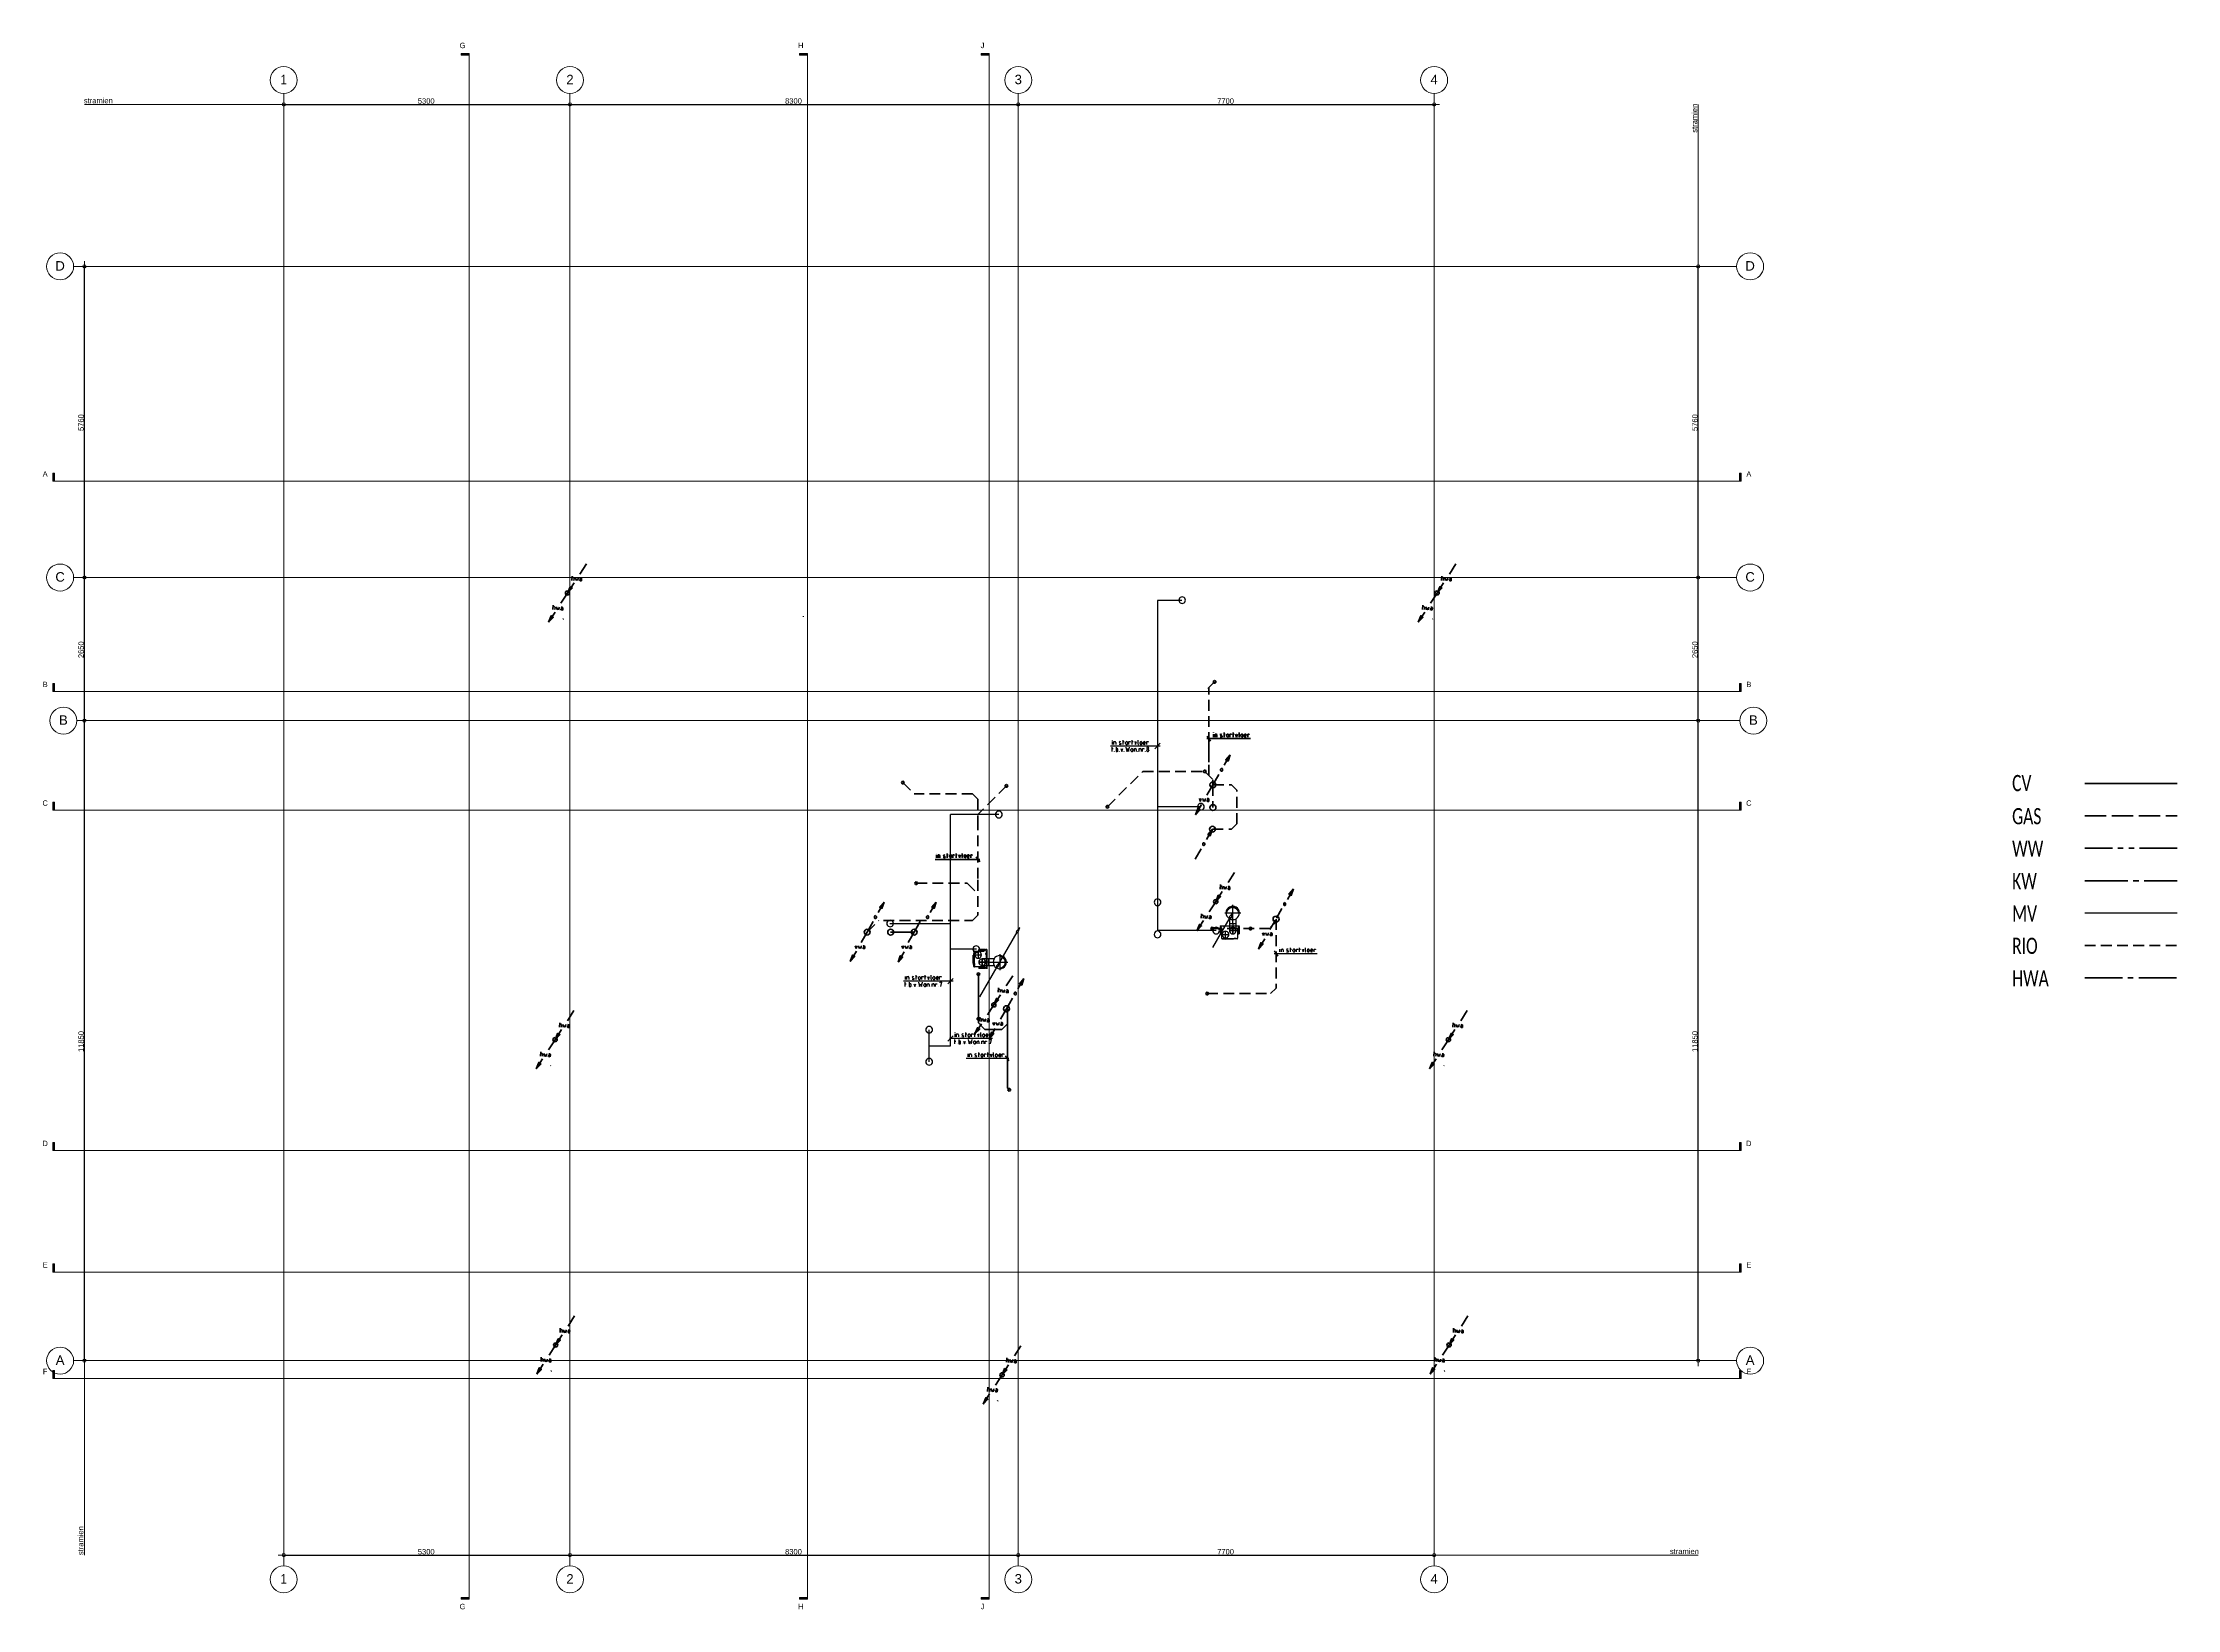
# Model space of a CAD drawing. Header units: metres. Extents: x -4.5 to 35.1, y -3.6 to 25.4.
import ezdxf

# ---------------------------------------------------------------- set-up
doc = ezdxf.new("R2010")
doc.units = ezdxf.units.M
doc.header["$PDMODE"] = 65
for name, pattern in [('ACAD_ISO14W100_S12', [0.9, 0.7, -0.1, 0, 0, 0, 0, 0, -0.1]), ('GETRENNT2_S6', [1.2, 0.7, -0.1, 0.1, -0.1, 0.1, -0.1]), ('STRICHLINIE2_S3', [0.5, 0.4, -0.1]), ('STRICHPUNKT2_S5', [1.1, 0.8, -0.1, 0.1, -0.1]), ('VERDECKT2_S2', [0.27, 0.2, -0.07])]:
    doc.linetypes.add(name, pattern=pattern)
for name, color, linetype, lineweight in [('Algemeen', 7, 'Continuous', 25), ('New_A Stramien', 7, 'Continuous', 13), ('Standard', 7, 'Continuous', 25)]:
    doc.layers.add(name, color=color, linetype=linetype, lineweight=lineweight)
doc.styles.add('ARIAL', font='ARIAL.TTF')
doc.styles.add('Calibri', font='Calibri')
doc.dimstyles.new('_DIMSTYLE_2', dxfattribs={"dimtxt": 0.1, "dimasz": 0.2, "dimexe": 0, "dimexo": 0, "dimgap": 0.05, "dimtad": 2, "dimdec": 0, "dimlfac": 1000, "dimrnd": 1, "dimdsep": 46, "dimtxsty": 'ARIAL', "dimblk1": 'ALL_ML_KREIS', "dimblk2": 'ALL_ML_KREIS', "dimsah": 1, "dimcen": 0, "dimclrd": 9, "dimclre": 9, "dimclrt": 9, "dimadec": 0, "dimazin": 0, "dimtfac": 1, "dimtdec": 0, "dimtix": 1, "dimtmove": 2, "dimatfit": 3, "dimfxl": 0, "dimtzin": 0, "dimlwd": 0, "dimlwe": 13, "dimarcsym": 0})
doc.dimstyles.new('_DIMSTYLE_3', dxfattribs={"dimtxt": 0.1, "dimasz": 0.2, "dimexe": 0, "dimexo": 0, "dimgap": 0.05, "dimtad": 2, "dimdec": 0, "dimlfac": 1000, "dimrnd": 1, "dimdsep": 46, "dimtxsty": 'ARIAL', "dimblk1": 'ALL_ML_KREIS', "dimblk2": 'ALL_ML_KREIS', "dimsah": 1, "dimcen": 0, "dimclrd": 9, "dimclre": 9, "dimclrt": 9, "dimadec": 0, "dimazin": 0, "dimtfac": 1, "dimtdec": 0, "dimtix": 1, "dimtmove": 2, "dimatfit": 3, "dimfxl": 0, "dimtzin": 0, "dimlwd": 0, "dimlwe": 13, "dimarcsym": 0})

# ---------------------------------------------------------------- blocks, each defined once
blk = doc.blocks.new('COMPLEXOBJECT_0')
at = {"layer": 'Standard', "color": 252, "linetype": 'Continuous', "lineweight": 13, "char_height": 0.175, "width": 0.26487, "attachment_point": 5, "style": 'ARIAL'}
for insert in [(-4.14, 21.27), (27.15, 21.27)]:
    blk.add_mtext('\\W0.99;D', dxfattribs=dict(at, insert=insert))
blk = doc.blocks.new('ALL_ML_KREIS')
at = {"color": 0, "linetype": 'ByBlock', "lineweight": -2}
for p, q in [((-1, 0), (0.5, 0)), ((0, -0.5), (0, 0.5))]:
    blk.add_line(p, q, dxfattribs=at)
blk.add_circle((0, 0), 0.15, dxfattribs=at)
blk = doc.blocks.new('*D5')
at = {"layer": 'DEFPOINTS', "color": 252, "linetype": 'Continuous', "lineweight": 13}
for p in [(0, 24.26), (0, 24.26), (5.3, 24.26)]:
    blk.add_point(p, dxfattribs=at)
at = {"layer": 'Standard', "color": 9, "linetype": 'Continuous', "lineweight": -2}
for p, q in [((0, 24.26), (0, 24.26)), ((5.3, 24.26), (5.3, 24.26))]:
    blk.add_line(p, q, dxfattribs=at)
at = {"layer": 'Standard', "color": 252, "linetype": 'Continuous', "lineweight": -2}
blk.add_line((0, 24.26), (5.3, 24.26), dxfattribs=at)
at = {"layer": 'Standard', "color": 9, "linetype": 'Continuous', "lineweight": 13, "xscale": 0.2, "yscale": 0.2, "zscale": 0.2, "rotation": 180}
blk.add_blockref('ALL_ML_KREIS', (0, 24.26), dxfattribs=at)
at = {"layer": 'Standard', "color": 9, "linetype": 'Continuous', "lineweight": 13, "xscale": 0.2, "yscale": 0.2, "zscale": 0.2}
blk.add_blockref('ALL_ML_KREIS', (5.3, 24.26), dxfattribs=at)
at = {"layer": 'Standard', "color": 9, "linetype": 'Continuous', "lineweight": 13, "insert": (2.638, 24.322), "char_height": 0.1, "width": 0.4, "attachment_point": 5, "style": 'ARIAL'}
blk.add_mtext('\\A1;{5300}', dxfattribs=at)
blk = doc.blocks.new('*D6')
at = {"layer": 'DEFPOINTS', "color": 252, "linetype": 'Continuous', "lineweight": 13}
for p in [(5.3, 24.26), (5.3, 24.26), (13.6, 24.26)]:
    blk.add_point(p, dxfattribs=at)
at = {"layer": 'Standard', "color": 9, "linetype": 'Continuous', "lineweight": -2}
for p, q in [((5.3, 24.26), (5.3, 24.26)), ((13.6, 24.26), (13.6, 24.26))]:
    blk.add_line(p, q, dxfattribs=at)
at = {"layer": 'Standard', "color": 252, "linetype": 'Continuous', "lineweight": -2}
blk.add_line((5.3, 24.26), (13.6, 24.26), dxfattribs=at)
at = {"layer": 'Standard', "color": 9, "linetype": 'Continuous', "lineweight": 13, "xscale": 0.2, "yscale": 0.2, "zscale": 0.2, "rotation": 180}
blk.add_blockref('ALL_ML_KREIS', (5.3, 24.26), dxfattribs=at)
at = {"layer": 'Standard', "color": 9, "linetype": 'Continuous', "lineweight": 13, "xscale": 0.2, "yscale": 0.2, "zscale": 0.2}
blk.add_blockref('ALL_ML_KREIS', (13.6, 24.26), dxfattribs=at)
at = {"layer": 'Standard', "color": 9, "linetype": 'Continuous', "lineweight": 13, "insert": (9.438, 24.322), "char_height": 0.1, "width": 0.4, "attachment_point": 5, "style": 'ARIAL'}
blk.add_mtext('\\A1;{8300}', dxfattribs=at)
blk = doc.blocks.new('*D7')
at = {"layer": 'DEFPOINTS', "color": 252, "linetype": 'Continuous', "lineweight": 13}
for p in [(13.6, 24.26), (13.6, 24.26), (21.3, 24.26)]:
    blk.add_point(p, dxfattribs=at)
at = {"layer": 'Standard', "color": 9, "linetype": 'Continuous', "lineweight": -2}
for p, q in [((13.6, 24.26), (13.6, 24.26)), ((21.3, 24.26), (21.3, 24.26))]:
    blk.add_line(p, q, dxfattribs=at)
at = {"layer": 'Standard', "color": 252, "linetype": 'Continuous', "lineweight": -2}
blk.add_line((13.6, 24.26), (21.3, 24.26), dxfattribs=at)
at = {"layer": 'Standard', "color": 9, "linetype": 'Continuous', "lineweight": 13, "xscale": 0.2, "yscale": 0.2, "zscale": 0.2, "rotation": 180}
blk.add_blockref('ALL_ML_KREIS', (13.6, 24.26), dxfattribs=at)
at = {"layer": 'Standard', "color": 9, "linetype": 'Continuous', "lineweight": 13, "xscale": 0.2, "yscale": 0.2, "zscale": 0.2}
blk.add_blockref('ALL_ML_KREIS', (21.3, 24.26), dxfattribs=at)
at = {"layer": 'Standard', "color": 9, "linetype": 'Continuous', "lineweight": 13, "insert": (17.438, 24.322), "char_height": 0.1, "width": 0.4, "attachment_point": 5, "style": 'ARIAL'}
blk.add_mtext('\\A1;{7700}', dxfattribs=at)
blk = doc.blocks.new('*D8')
at = {"layer": 'DEFPOINTS', "color": 252, "linetype": 'Continuous', "lineweight": 13}
for p in [(-3.69, 21.26), (-3.69, 15.5), (-3.69, 15.5)]:
    blk.add_point(p, dxfattribs=at)
at = {"layer": 'Standard', "color": 9, "linetype": 'Continuous', "lineweight": -2}
for p, q in [((-3.69, 21.26), (-3.69, 21.26)), ((-3.69, 15.5), (-3.69, 15.5))]:
    blk.add_line(p, q, dxfattribs=at)
at = {"layer": 'Standard', "color": 252, "linetype": 'Continuous', "lineweight": -2}
blk.add_line((-3.69, 15.5), (-3.69, 21.26), dxfattribs=at)
at = {"layer": 'Standard', "color": 9, "linetype": 'Continuous', "lineweight": 13, "xscale": 0.2, "yscale": 0.2, "zscale": 0.2}
for p, rotation in [((-3.69, 21.26), 90), ((-3.69, 15.5), -90.00000000000001)]:
    blk.add_blockref('ALL_ML_KREIS', p, dxfattribs=dict(at, rotation=rotation))
at = {"layer": 'Standard', "color": 9, "linetype": 'Continuous', "lineweight": 13, "insert": (-3.752, 18.368), "char_height": 0.1, "width": 0.4, "attachment_point": 5, "rotation": 90, "style": 'ARIAL'}
blk.add_mtext('\\A1;{5760}', dxfattribs=at)
blk = doc.blocks.new('*D9')
at = {"layer": 'DEFPOINTS', "color": 252, "linetype": 'Continuous', "lineweight": 13}
for p in [(26.19, 21.26), (26.19, 15.5), (26.19, 15.5)]:
    blk.add_point(p, dxfattribs=at)
at = {"layer": 'Standard', "color": 9, "linetype": 'Continuous', "lineweight": -2}
for p, q in [((26.19, 21.26), (26.19, 21.26)), ((26.19, 15.5), (26.19, 15.5))]:
    blk.add_line(p, q, dxfattribs=at)
at = {"layer": 'Standard', "color": 252, "linetype": 'Continuous', "lineweight": -2}
blk.add_line((26.19, 15.5), (26.19, 21.26), dxfattribs=at)
at = {"layer": 'Standard', "color": 9, "linetype": 'Continuous', "lineweight": 13, "xscale": 0.2, "yscale": 0.2, "zscale": 0.2}
for p, rotation in [((26.19, 21.26), 90), ((26.19, 15.5), -90.00000000000001)]:
    blk.add_blockref('ALL_ML_KREIS', p, dxfattribs=dict(at, rotation=rotation))
at = {"layer": 'Standard', "color": 9, "linetype": 'Continuous', "lineweight": 13, "insert": (26.128, 18.368), "char_height": 0.1, "width": 0.4, "attachment_point": 5, "rotation": 90, "style": 'ARIAL'}
blk.add_mtext('\\A1;{5760}', dxfattribs=at)
blk = doc.blocks.new('NSY101')
at = {"color": 0, "linetype": 'ByBlock', "lineweight": -2}
blk.add_circle((0, 0), 0.05, dxfattribs=at)
blk = doc.blocks.new('COMPLEXOBJECT_1')
at = {"layer": 'Standard', "color": 252, "linetype": 'Continuous', "lineweight": 13, "char_height": 0.175, "width": 0.21605, "attachment_point": 5, "style": 'ARIAL'}
for insert in [(0, 24.72), (0, -3.04)]:
    blk.add_mtext('\\W0.90;1', dxfattribs=dict(at, insert=insert))
blk = doc.blocks.new('*D11')
at = {"layer": 'DEFPOINTS', "color": 252, "linetype": 'Continuous', "lineweight": 13}
for p in [(0, -2.6), (0, -2.6), (5.3, -2.6)]:
    blk.add_point(p, dxfattribs=at)
at = {"layer": 'Standard', "color": 9, "linetype": 'Continuous', "lineweight": -2}
for p, q in [((0, -2.6), (0, -2.6)), ((5.3, -2.6), (5.3, -2.6))]:
    blk.add_line(p, q, dxfattribs=at)
at = {"layer": 'Standard', "color": 252, "linetype": 'Continuous', "lineweight": -2}
blk.add_line((0, -2.6), (5.3, -2.6), dxfattribs=at)
at = {"layer": 'Standard', "color": 9, "linetype": 'Continuous', "lineweight": 13, "xscale": 0.2, "yscale": 0.2, "zscale": 0.2, "rotation": 180}
blk.add_blockref('ALL_ML_KREIS', (0, -2.6), dxfattribs=at)
at = {"layer": 'Standard', "color": 9, "linetype": 'Continuous', "lineweight": 13, "xscale": 0.2, "yscale": 0.2, "zscale": 0.2}
blk.add_blockref('ALL_ML_KREIS', (5.3, -2.6), dxfattribs=at)
at = {"layer": 'Standard', "color": 9, "linetype": 'Continuous', "lineweight": 13, "insert": (2.638, -2.538), "char_height": 0.1, "width": 0.4, "attachment_point": 5, "style": 'ARIAL'}
blk.add_mtext('\\A1;{5300}', dxfattribs=at)
blk = doc.blocks.new('*D12')
at = {"layer": 'DEFPOINTS', "color": 252, "linetype": 'Continuous', "lineweight": 13}
for p in [(0, 24.26), (0, 24.26), (5.3, 24.26)]:
    blk.add_point(p, dxfattribs=at)
at = {"layer": 'Standard', "color": 9, "linetype": 'Continuous', "lineweight": -2}
for p, q in [((0, 24.26), (0, 24.26)), ((5.3, 24.26), (5.3, 24.26))]:
    blk.add_line(p, q, dxfattribs=at)
at = {"layer": 'Standard', "color": 252, "linetype": 'Continuous', "lineweight": -2}
blk.add_line((0, 24.26), (5.3, 24.26), dxfattribs=at)
at = {"layer": 'Standard', "color": 9, "linetype": 'Continuous', "lineweight": 13, "xscale": 0.2, "yscale": 0.2, "zscale": 0.2, "rotation": 180}
blk.add_blockref('ALL_ML_KREIS', (0, 24.26), dxfattribs=at)
at = {"layer": 'Standard', "color": 9, "linetype": 'Continuous', "lineweight": 13, "xscale": 0.2, "yscale": 0.2, "zscale": 0.2}
blk.add_blockref('ALL_ML_KREIS', (5.3, 24.26), dxfattribs=at)
at = {"layer": 'Standard', "color": 9, "linetype": 'Continuous', "lineweight": 13, "insert": (2.638, 24.322), "char_height": 0.1, "width": 0.4, "attachment_point": 5, "style": 'ARIAL'}
blk.add_mtext('\\A1;{5300}', dxfattribs=at)
blk = doc.blocks.new('*D13')
at = {"layer": 'DEFPOINTS', "color": 252, "linetype": 'Continuous', "lineweight": 13}
for p in [(-3.69, 12.85), (-3.69, 1), (-3.69, 1)]:
    blk.add_point(p, dxfattribs=at)
at = {"layer": 'Standard', "color": 9, "linetype": 'Continuous', "lineweight": -2}
for p, q in [((-3.69, 12.85), (-3.69, 12.85)), ((-3.69, 1), (-3.69, 1))]:
    blk.add_line(p, q, dxfattribs=at)
at = {"layer": 'Standard', "color": 252, "linetype": 'Continuous', "lineweight": -2}
blk.add_line((-3.69, 1), (-3.69, 12.85), dxfattribs=at)
at = {"layer": 'Standard', "color": 9, "linetype": 'Continuous', "lineweight": 13, "xscale": 0.2, "yscale": 0.2, "zscale": 0.2}
for p, rotation in [((-3.69, 12.85), 90), ((-3.69, 1), -90.00000000000001)]:
    blk.add_blockref('ALL_ML_KREIS', p, dxfattribs=dict(at, rotation=rotation))
at = {"layer": 'Standard', "color": 9, "linetype": 'Continuous', "lineweight": 13, "insert": (-3.752, 6.909), "char_height": 0.1, "width": 0.5, "attachment_point": 5, "rotation": 90, "style": 'ARIAL'}
blk.add_mtext('\\A1;{11850}', dxfattribs=at)
blk = doc.blocks.new('*D14')
at = {"layer": 'DEFPOINTS', "color": 252, "linetype": 'Continuous', "lineweight": 13}
for p in [(-3.69, 15.5), (-3.69, 12.85), (-3.69, 12.85)]:
    blk.add_point(p, dxfattribs=at)
at = {"layer": 'Standard', "color": 9, "linetype": 'Continuous', "lineweight": -2}
for p, q in [((-3.69, 15.5), (-3.69, 15.5)), ((-3.69, 12.85), (-3.69, 12.85))]:
    blk.add_line(p, q, dxfattribs=at)
at = {"layer": 'Standard', "color": 252, "linetype": 'Continuous', "lineweight": -2}
blk.add_line((-3.69, 12.85), (-3.69, 15.5), dxfattribs=at)
at = {"layer": 'Standard', "color": 9, "linetype": 'Continuous', "lineweight": 13, "xscale": 0.2, "yscale": 0.2, "zscale": 0.2}
for p, rotation in [((-3.69, 15.5), 90), ((-3.69, 12.85), -90.00000000000001)]:
    blk.add_blockref('ALL_ML_KREIS', p, dxfattribs=dict(at, rotation=rotation))
at = {"layer": 'Standard', "color": 9, "linetype": 'Continuous', "lineweight": 13, "insert": (-3.752, 14.163), "char_height": 0.1, "width": 0.4, "attachment_point": 5, "rotation": 90, "style": 'ARIAL'}
blk.add_mtext('\\A1;{2650}', dxfattribs=at)
blk = doc.blocks.new('*D15')
at = {"layer": 'DEFPOINTS', "color": 252, "linetype": 'Continuous', "lineweight": 13}
for p in [(-3.69, 21.26), (-3.69, 15.5), (-3.69, 15.5)]:
    blk.add_point(p, dxfattribs=at)
at = {"layer": 'Standard', "color": 9, "linetype": 'Continuous', "lineweight": -2}
for p, q in [((-3.69, 21.26), (-3.69, 21.26)), ((-3.69, 15.5), (-3.69, 15.5))]:
    blk.add_line(p, q, dxfattribs=at)
at = {"layer": 'Standard', "color": 252, "linetype": 'Continuous', "lineweight": -2}
blk.add_line((-3.69, 15.5), (-3.69, 21.26), dxfattribs=at)
at = {"layer": 'Standard', "color": 9, "linetype": 'Continuous', "lineweight": 13, "xscale": 0.2, "yscale": 0.2, "zscale": 0.2}
for p, rotation in [((-3.69, 21.26), 90), ((-3.69, 15.5), -90.00000000000001)]:
    blk.add_blockref('ALL_ML_KREIS', p, dxfattribs=dict(at, rotation=rotation))
at = {"layer": 'Standard', "color": 9, "linetype": 'Continuous', "lineweight": 13, "insert": (-3.752, 18.368), "char_height": 0.1, "width": 0.4, "attachment_point": 5, "rotation": 90, "style": 'ARIAL'}
blk.add_mtext('\\A1;{5760}', dxfattribs=at)
blk = doc.blocks.new('*D16')
at = {"layer": 'DEFPOINTS', "color": 252, "linetype": 'Continuous', "lineweight": 13}
for p in [(0, -2.6), (0, -2.6), (5.3, -2.6)]:
    blk.add_point(p, dxfattribs=at)
at = {"layer": 'Standard', "color": 9, "linetype": 'Continuous', "lineweight": -2}
for p, q in [((0, -2.6), (0, -2.6)), ((5.3, -2.6), (5.3, -2.6))]:
    blk.add_line(p, q, dxfattribs=at)
at = {"layer": 'Standard', "color": 252, "linetype": 'Continuous', "lineweight": -2}
blk.add_line((0, -2.6), (5.3, -2.6), dxfattribs=at)
at = {"layer": 'Standard', "color": 9, "linetype": 'Continuous', "lineweight": 13, "xscale": 0.2, "yscale": 0.2, "zscale": 0.2, "rotation": 180}
blk.add_blockref('ALL_ML_KREIS', (0, -2.6), dxfattribs=at)
at = {"layer": 'Standard', "color": 9, "linetype": 'Continuous', "lineweight": 13, "xscale": 0.2, "yscale": 0.2, "zscale": 0.2}
blk.add_blockref('ALL_ML_KREIS', (5.3, -2.6), dxfattribs=at)
at = {"layer": 'Standard', "color": 9, "linetype": 'Continuous', "lineweight": 13, "insert": (2.638, -2.538), "char_height": 0.1, "width": 0.4, "attachment_point": 5, "style": 'ARIAL'}
blk.add_mtext('\\A1;{5300}', dxfattribs=at)
blk = doc.blocks.new('*D17')
at = {"layer": 'DEFPOINTS', "color": 252, "linetype": 'Continuous', "lineweight": 13}
for p in [(5.3, -2.6), (5.3, -2.6), (13.6, -2.6)]:
    blk.add_point(p, dxfattribs=at)
at = {"layer": 'Standard', "color": 9, "linetype": 'Continuous', "lineweight": -2}
for p, q in [((5.3, -2.6), (5.3, -2.6)), ((13.6, -2.6), (13.6, -2.6))]:
    blk.add_line(p, q, dxfattribs=at)
at = {"layer": 'Standard', "color": 252, "linetype": 'Continuous', "lineweight": -2}
blk.add_line((5.3, -2.6), (13.6, -2.6), dxfattribs=at)
at = {"layer": 'Standard', "color": 9, "linetype": 'Continuous', "lineweight": 13, "xscale": 0.2, "yscale": 0.2, "zscale": 0.2, "rotation": 180}
blk.add_blockref('ALL_ML_KREIS', (5.3, -2.6), dxfattribs=at)
at = {"layer": 'Standard', "color": 9, "linetype": 'Continuous', "lineweight": 13, "xscale": 0.2, "yscale": 0.2, "zscale": 0.2}
blk.add_blockref('ALL_ML_KREIS', (13.6, -2.6), dxfattribs=at)
at = {"layer": 'Standard', "color": 9, "linetype": 'Continuous', "lineweight": 13, "insert": (9.438, -2.538), "char_height": 0.1, "width": 0.4, "attachment_point": 5, "style": 'ARIAL'}
blk.add_mtext('\\A1;{8300}', dxfattribs=at)
blk = doc.blocks.new('*D18')
at = {"layer": 'DEFPOINTS', "color": 252, "linetype": 'Continuous', "lineweight": 13}
for p in [(13.6, -2.6), (13.6, -2.6), (21.3, -2.6)]:
    blk.add_point(p, dxfattribs=at)
at = {"layer": 'Standard', "color": 9, "linetype": 'Continuous', "lineweight": -2}
for p, q in [((13.6, -2.6), (13.6, -2.6)), ((21.3, -2.6), (21.3, -2.6))]:
    blk.add_line(p, q, dxfattribs=at)
at = {"layer": 'Standard', "color": 252, "linetype": 'Continuous', "lineweight": -2}
blk.add_line((13.6, -2.6), (21.3, -2.6), dxfattribs=at)
at = {"layer": 'Standard', "color": 9, "linetype": 'Continuous', "lineweight": 13, "xscale": 0.2, "yscale": 0.2, "zscale": 0.2, "rotation": 180}
blk.add_blockref('ALL_ML_KREIS', (13.6, -2.6), dxfattribs=at)
at = {"layer": 'Standard', "color": 9, "linetype": 'Continuous', "lineweight": 13, "xscale": 0.2, "yscale": 0.2, "zscale": 0.2}
blk.add_blockref('ALL_ML_KREIS', (21.3, -2.6), dxfattribs=at)
at = {"layer": 'Standard', "color": 9, "linetype": 'Continuous', "lineweight": 13, "insert": (17.438, -2.538), "char_height": 0.1, "width": 0.4, "attachment_point": 5, "style": 'ARIAL'}
blk.add_mtext('\\A1;{7700}', dxfattribs=at)
blk = doc.blocks.new('*D19')
at = {"layer": 'DEFPOINTS', "color": 252, "linetype": 'Continuous', "lineweight": 13}
for p in [(26.19, 12.85), (26.19, 1), (26.19, 1)]:
    blk.add_point(p, dxfattribs=at)
at = {"layer": 'Standard', "color": 9, "linetype": 'Continuous', "lineweight": -2}
for p, q in [((26.19, 12.85), (26.19, 12.85)), ((26.19, 1), (26.19, 1))]:
    blk.add_line(p, q, dxfattribs=at)
at = {"layer": 'Standard', "color": 252, "linetype": 'Continuous', "lineweight": -2}
blk.add_line((26.19, 1), (26.19, 12.85), dxfattribs=at)
at = {"layer": 'Standard', "color": 9, "linetype": 'Continuous', "lineweight": 13, "xscale": 0.2, "yscale": 0.2, "zscale": 0.2}
for p, rotation in [((26.19, 12.85), 90), ((26.19, 1), -90.00000000000001)]:
    blk.add_blockref('ALL_ML_KREIS', p, dxfattribs=dict(at, rotation=rotation))
at = {"layer": 'Standard', "color": 9, "linetype": 'Continuous', "lineweight": 13, "insert": (26.128, 6.909), "char_height": 0.1, "width": 0.5, "attachment_point": 5, "rotation": 90, "style": 'ARIAL'}
blk.add_mtext('\\A1;{11850}', dxfattribs=at)
blk = doc.blocks.new('*D20')
at = {"layer": 'DEFPOINTS', "color": 252, "linetype": 'Continuous', "lineweight": 13}
for p in [(26.19, 15.5), (26.19, 12.85), (26.19, 12.85)]:
    blk.add_point(p, dxfattribs=at)
at = {"layer": 'Standard', "color": 9, "linetype": 'Continuous', "lineweight": -2}
for p, q in [((26.19, 15.5), (26.19, 15.5)), ((26.19, 12.85), (26.19, 12.85))]:
    blk.add_line(p, q, dxfattribs=at)
at = {"layer": 'Standard', "color": 252, "linetype": 'Continuous', "lineweight": -2}
blk.add_line((26.19, 12.85), (26.19, 15.5), dxfattribs=at)
at = {"layer": 'Standard', "color": 9, "linetype": 'Continuous', "lineweight": 13, "xscale": 0.2, "yscale": 0.2, "zscale": 0.2}
for p, rotation in [((26.19, 15.5), 90), ((26.19, 12.85), -90.00000000000001)]:
    blk.add_blockref('ALL_ML_KREIS', p, dxfattribs=dict(at, rotation=rotation))
at = {"layer": 'Standard', "color": 9, "linetype": 'Continuous', "lineweight": 13, "insert": (26.128, 14.163), "char_height": 0.1, "width": 0.4, "attachment_point": 5, "rotation": 90, "style": 'ARIAL'}
blk.add_mtext('\\A1;{2650}', dxfattribs=at)
blk = doc.blocks.new('*D21')
at = {"layer": 'DEFPOINTS', "color": 252, "linetype": 'Continuous', "lineweight": 13}
for p in [(26.19, 21.26), (26.19, 15.5), (26.19, 15.5)]:
    blk.add_point(p, dxfattribs=at)
at = {"layer": 'Standard', "color": 9, "linetype": 'Continuous', "lineweight": -2}
for p, q in [((26.19, 21.26), (26.19, 21.26)), ((26.19, 15.5), (26.19, 15.5))]:
    blk.add_line(p, q, dxfattribs=at)
at = {"layer": 'Standard', "color": 252, "linetype": 'Continuous', "lineweight": -2}
blk.add_line((26.19, 15.5), (26.19, 21.26), dxfattribs=at)
at = {"layer": 'Standard', "color": 9, "linetype": 'Continuous', "lineweight": 13, "xscale": 0.2, "yscale": 0.2, "zscale": 0.2}
for p, rotation in [((26.19, 21.26), 90), ((26.19, 15.5), -90.00000000000001)]:
    blk.add_blockref('ALL_ML_KREIS', p, dxfattribs=dict(at, rotation=rotation))
at = {"layer": 'Standard', "color": 9, "linetype": 'Continuous', "lineweight": 13, "insert": (26.128, 18.368), "char_height": 0.1, "width": 0.4, "attachment_point": 5, "rotation": 90, "style": 'ARIAL'}
blk.add_mtext('\\A1;{5760}', dxfattribs=at)
blk = doc.blocks.new('COMPLEXOBJECT_2')
at = {"layer": 'Standard', "color": 252, "linetype": 'Continuous', "lineweight": 13, "char_height": 0.175, "width": 0.22374, "attachment_point": 5, "style": 'ARIAL'}
for insert in [(5.3, 24.72), (5.3, -3.04)]:
    blk.add_mtext('\\W0.99;2', dxfattribs=dict(at, insert=insert))
blk = doc.blocks.new('COMPLEXOBJECT_3')
at = {"layer": 'Standard', "color": 252, "linetype": 'Continuous', "lineweight": 13, "char_height": 0.175, "width": 0.22374, "attachment_point": 5, "style": 'ARIAL'}
for insert in [(13.6, 24.72), (13.6, -3.04)]:
    blk.add_mtext('\\W0.99;3', dxfattribs=dict(at, insert=insert))
blk = doc.blocks.new('COMPLEXOBJECT_4')
at = {"layer": 'Standard', "color": 252, "linetype": 'Continuous', "lineweight": 13, "char_height": 0.175, "width": 0.22374, "attachment_point": 5, "style": 'ARIAL'}
for insert in [(21.3, 24.72), (21.3, -3.04)]:
    blk.add_mtext('\\W0.99;4', dxfattribs=dict(at, insert=insert))
blk = doc.blocks.new('COMPLEXOBJECT_5')
at = {"layer": 'Standard', "color": 252, "linetype": 'Continuous', "lineweight": 13, "char_height": 0.175, "width": 0.26487, "attachment_point": 5, "style": 'ARIAL'}
for insert in [(-4.14, 15.51), (27.15, 15.51)]:
    blk.add_mtext('\\W0.99;C', dxfattribs=dict(at, insert=insert))
blk = doc.blocks.new('COMPLEXOBJECT_6')
at = {"layer": 'Standard', "color": 252, "linetype": 'Continuous', "lineweight": 13, "char_height": 0.175, "width": 0.24966, "attachment_point": 5, "style": 'ARIAL'}
for insert in [(-4.079, 12.86), (27.211, 12.86)]:
    blk.add_mtext('\\W0.99;B', dxfattribs=dict(at, insert=insert))
blk = doc.blocks.new('COMPLEXOBJECT_7')
at = {"layer": 'Standard', "color": 252, "linetype": 'Continuous', "lineweight": 13, "char_height": 0.175, "width": 0.24966, "attachment_point": 5, "style": 'ARIAL'}
for insert in [(-4.14, 1.01), (27.15, 1.01)]:
    blk.add_mtext('\\W0.99;A', dxfattribs=dict(at, insert=insert))

msp = doc.modelspace()

# ---------------------------------------------------------------- hatches: boundary and pattern name
at = {"layer": 'Standard', "linetype": 'Continuous', "lineweight": 13}
for points in [[(3.4354, 25.1991), (3.2854, 25.1991), (3.2854, 25.1691), (3.4354, 25.1691)], [(3.4354, 25.1991), (3.2854, 25.1991), (3.2854, 25.1691), (3.4354, 25.1691)], [(9.6986, 25.1991), (9.5486, 25.1991), (9.5486, 25.1691), (9.6986, 25.1691)], [(13.0633, 25.1991), (12.9133, 25.1991), (12.9133, 25.1691), (13.0633, 25.1691)], [(-4.2721, 17.284), (-4.2421, 17.284), (-4.2421, 17.434), (-4.2721, 17.434)], [(-4.2721, 17.284), (-4.2421, 17.284), (-4.2421, 17.434), (-4.2721, 17.434)], [(26.9817, 17.284), (26.9817, 17.434), (26.9517, 17.434), (26.9517, 17.284)], [(26.9817, 17.284), (26.9817, 17.434), (26.9517, 17.434), (26.9517, 17.284)], [(-4.2721, 13.3895), (-4.2421, 13.3895), (-4.2421, 13.5395), (-4.2721, 13.5395)], [(26.9817, 13.3895), (26.9817, 13.5395), (26.9517, 13.5395), (26.9517, 13.3895)], [(-4.2721, 11.1917), (-4.2421, 11.1917), (-4.2421, 11.3417), (-4.2721, 11.3417)], [(26.9817, 11.1917), (26.9817, 11.3417), (26.9517, 11.3417), (26.9517, 11.1917)], [(-4.2721, 4.8908), (-4.2421, 4.8908), (-4.2421, 5.0408), (-4.2721, 5.0408)], [(26.9817, 4.8908), (26.9817, 5.0408), (26.9517, 5.0408), (26.9517, 4.8908)], [(-4.2721, 2.6413), (-4.2421, 2.6413), (-4.2421, 2.7913), (-4.2721, 2.7913)], [(26.9817, 2.6413), (26.9817, 2.7913), (26.9517, 2.7913), (26.9517, 2.6413)], [(-4.2721, 0.6673), (-4.2421, 0.6673), (-4.2421, 0.8173), (-4.2721, 0.8173)], [(26.9817, 0.6673), (26.9817, 0.8173), (26.9517, 0.8173), (26.9517, 0.6673)], [(3.4354, -3.4138), (3.4354, -3.3838), (3.2854, -3.3838), (3.2854, -3.4138)], [(3.4354, -3.4138), (3.4354, -3.3838), (3.2854, -3.3838), (3.2854, -3.4138)], [(9.6986, -3.4138), (9.6986, -3.3838), (9.5486, -3.3838), (9.5486, -3.4138)], [(13.0633, -3.4138), (13.0633, -3.3838), (12.9133, -3.3838), (12.9133, -3.4138)]]:
    msp.add_hatch(color=0, dxfattribs=at).paths.add_polyline_path(points)

# ---------------------------------------------------------------- linework, layer by layer
at = {"layer": 'New_A Stramien', "color": 252, "linetype": 'Continuous', "lineweight": 13}
for p, q in [((0, 23.46), (0, 24.46)), ((0, 23.46), (0, 24.46)), ((5.3, 23.46), (5.3, 24.46)), ((13.6, 23.46), (13.6, 24.46)), ((21.3, 23.4554), (21.3, 24.46)), ((0, -1.8), (0, 23.46)), ((0, -1.8), (0, 23.46)), ((0, -1.8), (0, 23.46)), ((5.3, -1.8), (5.3, 23.46)), ((5.3, -1.8), (5.3, 23.46)), ((13.6, -1.8), (13.6, 23.46)), ((13.6, -1.8), (13.6, 23.46)), ((21.3, -1.7955), (21.3, 23.4554)), ((21.3, -1.7955), (21.3, 23.4554)), ((-2.89, 21.26), (-3.89, 21.26)), ((-2.89, 21.26), (-3.89, 21.26)), ((-2.89, 21.26), (25.9, 21.26)), ((-2.89, 21.26), (25.9, 21.26)), ((-2.89, 21.26), (25.9, 21.26)), ((25.9, 21.26), (26.9, 21.26)), ((25.9, 21.26), (26.9, 21.26)), ((-2.89, 15.5), (-3.89, 15.5)), ((-2.89, 15.5), (25.9, 15.5)), ((-2.89, 15.5), (25.9, 15.5)), ((25.9, 15.5), (26.9, 15.5)), ((-2.8287, 12.85), (-3.8287, 12.85)), ((-2.8287, 12.85), (25.9613, 12.85)), ((-2.8287, 12.85), (25.9613, 12.85)), ((25.9613, 12.85), (26.9613, 12.85)), ((-2.89, 1), (-3.89, 1)), ((-2.89, 1), (25.9, 1)), ((-2.89, 1), (25.9, 1)), ((25.9, 1), (26.9, 1)), ((0, -1.8), (0, -2.8)), ((0, -1.8), (0, -2.8)), ((5.3, -1.8), (5.3, -2.8)), ((13.6, -1.8), (13.6, -2.8)), ((21.3, -1.7955), (21.3, -2.8))]:
    msp.add_line(p, q, dxfattribs=at)
for centre, start, end in [((0, 24.71), 90, 270), ((0, 24.71), 90, 270), ((0, 24.71), 270, 90), ((0, 24.71), 270, 90), ((5.3, 24.71), 90, 270), ((5.3, 24.71), 270, 90), ((13.6, 24.71), 90, 270), ((13.6, 24.71), 270, 90), ((21.3, 24.71), 90, 270), ((21.3, 24.71), 270, 90), ((-4.14, 21.26), 0, 180), ((-4.14, 21.26), 0, 180), ((27.15, 21.26), 0, 180), ((27.15, 21.26), 0, 180), ((-4.14, 21.26), 180, 0), ((-4.14, 21.26), 180, 0), ((27.15, 21.26), 180, 0), ((27.15, 21.26), 180, 0), ((-4.14, 15.5), 0, 180), ((-4.14, 15.5), 180, 0), ((27.15, 15.5), 0, 180), ((27.15, 15.5), 180, 0), ((-4.0787, 12.85), 0, 180), ((27.2113, 12.85), 0, 180), ((-4.0787, 12.85), 180, 0), ((27.2113, 12.85), 180, 0), ((-4.14, 1), 0, 180), ((27.15, 1), 0, 180), ((-4.14, 1), 180, 0), ((27.15, 1), 180, 0), ((0, -3.05), 90, 270), ((0, -3.05), 90, 270), ((0, -3.05), 270, 90), ((0, -3.05), 270, 90), ((5.3, -3.05), 90, 270), ((5.3, -3.05), 270, 90), ((13.6, -3.05), 90, 270), ((13.6, -3.05), 270, 90), ((21.3, -3.05), 90, 270), ((21.3, -3.05), 270, 90)]:
    msp.add_arc(centre, 0.25, start, end, dxfattribs=at)
at = {"layer": 'Standard', "color": 252, "linetype": 'Continuous', "lineweight": 13}
for p, q in [((3.2854, 25.1991), (3.4354, 25.1991)), ((3.2854, 25.1691), (3.2854, 25.1991)), ((3.2854, 25.1991), (3.4354, 25.1991)), ((3.2854, 25.1691), (3.2854, 25.1991)), ((3.4354, 25.1691), (3.2854, 25.1691)), ((3.4354, 25.1691), (3.2854, 25.1691)), ((3.4354, 25.1991), (3.4354, 25.1691)), ((3.4354, 25.1991), (3.4354, 24.6891)), ((3.4354, 25.1991), (3.4354, 25.1691)), ((3.4354, 25.1991), (3.4354, 24.6891)), ((3.4354, -3.2638), (3.4354, 25.0491)), ((3.4354, -3.2638), (3.4354, 25.0491)), ((3.4354, -3.2638), (3.4354, 25.0491)), ((9.5486, 25.1991), (9.6986, 25.1991)), ((9.5486, 25.1691), (9.5486, 25.1991)), ((9.6986, 25.1691), (9.5486, 25.1691)), ((9.6986, 25.1991), (9.6986, 25.1691)), ((9.6986, 25.1991), (9.6986, 24.6891)), ((9.6986, -3.2638), (9.6986, 25.0491)), ((9.6986, -3.2638), (9.6986, 25.0491)), ((12.9133, 25.1991), (13.0633, 25.1991)), ((12.9133, 25.1691), (12.9133, 25.1991)), ((13.0633, 25.1691), (12.9133, 25.1691)), ((13.0633, 25.1991), (13.0633, 25.1691)), ((13.0633, 25.1991), (13.0633, 24.6891)), ((13.0633, -3.2638), (13.0633, 25.0491)), ((13.0633, -3.2638), (13.0633, 25.0491)), ((0, 24.26), (-3.69, 24.26)), ((0, 24.26), (-3.69, 24.26)), ((26.19, 21.26), (26.19, 24.26)), ((26.19, 21.26), (26.19, 24.26)), ((-4.2421, 17.434), (-4.2721, 17.434)), ((-4.2721, 17.434), (-4.2721, 17.284)), ((-4.2421, 17.434), (-4.2721, 17.434)), ((-4.2721, 17.434), (-4.2721, 17.284)), ((-4.2421, 17.284), (-4.2421, 17.434)), ((-4.2421, 17.284), (-4.2421, 17.434)), ((26.9517, 17.434), (26.9817, 17.434)), ((26.9517, 17.284), (26.9517, 17.434)), ((26.9517, 17.434), (26.9817, 17.434)), ((26.9517, 17.284), (26.9517, 17.434)), ((26.9817, 17.434), (26.9817, 17.284)), ((26.9817, 17.434), (26.9817, 17.284)), ((-4.2721, 17.284), (-4.2421, 17.284)), ((-4.2721, 17.284), (-3.7621, 17.284)), ((-4.2721, 17.284), (-4.2421, 17.284)), ((-4.2721, 17.284), (-3.7621, 17.284)), ((-4.1221, 17.284), (26.8317, 17.284)), ((-4.1221, 17.284), (26.8317, 17.284)), ((-4.1221, 17.284), (26.8317, 17.284)), ((26.9817, 17.284), (26.4717, 17.284)), ((26.9817, 17.284), (26.4717, 17.284)), ((26.9817, 17.284), (26.9517, 17.284)), ((26.9817, 17.284), (26.9517, 17.284)), ((-4.2421, 13.5395), (-4.2721, 13.5395)), ((-4.2721, 13.5395), (-4.2721, 13.3895)), ((-4.2421, 13.3895), (-4.2421, 13.5395)), ((26.9517, 13.5395), (26.9817, 13.5395)), ((26.9517, 13.3895), (26.9517, 13.5395)), ((26.9817, 13.5395), (26.9817, 13.3895)), ((-4.2721, 13.3895), (-4.2421, 13.3895)), ((-4.2721, 13.3895), (-3.7621, 13.3895)), ((-4.1221, 13.3895), (26.8317, 13.3895)), ((-4.1221, 13.3895), (26.8317, 13.3895)), ((26.9817, 13.3895), (26.4717, 13.3895)), ((26.9817, 13.3895), (26.9517, 13.3895)), ((-4.2421, 11.3417), (-4.2721, 11.3417)), ((-4.2721, 11.3417), (-4.2721, 11.1917)), ((-4.2721, 11.1917), (-4.2421, 11.1917)), ((-4.2721, 11.1917), (-3.7621, 11.1917)), ((-4.2421, 11.1917), (-4.2421, 11.3417)), ((-4.1221, 11.1917), (26.8317, 11.1917)), ((-4.1221, 11.1917), (26.8317, 11.1917)), ((26.9817, 11.1917), (26.4717, 11.1917)), ((26.9517, 11.3417), (26.9817, 11.3417)), ((26.9517, 11.1917), (26.9517, 11.3417)), ((26.9817, 11.1917), (26.9517, 11.1917)), ((26.9817, 11.3417), (26.9817, 11.1917)), ((-4.2421, 5.0408), (-4.2721, 5.0408)), ((-4.2721, 5.0408), (-4.2721, 4.8908)), ((-4.2721, 4.8908), (-4.2421, 4.8908)), ((-4.2721, 4.8908), (-3.7621, 4.8908)), ((-4.2421, 4.8908), (-4.2421, 5.0408)), ((-4.1221, 4.8908), (26.8317, 4.8908)), ((-4.1221, 4.8908), (26.8317, 4.8908)), ((26.9817, 4.8908), (26.4717, 4.8908)), ((26.9517, 5.0408), (26.9817, 5.0408)), ((26.9517, 4.8908), (26.9517, 5.0408)), ((26.9817, 4.8908), (26.9517, 4.8908)), ((26.9817, 5.0408), (26.9817, 4.8908)), ((-4.2421, 2.7913), (-4.2721, 2.7913)), ((-4.2721, 2.7913), (-4.2721, 2.6413)), ((-4.2421, 2.6413), (-4.2421, 2.7913)), ((26.9517, 2.7913), (26.9817, 2.7913)), ((26.9517, 2.6413), (26.9517, 2.7913)), ((26.9817, 2.7913), (26.9817, 2.6413)), ((-4.2721, 2.6413), (-4.2421, 2.6413)), ((-4.2721, 2.6413), (-3.7621, 2.6413)), ((-4.1221, 2.6413), (26.8317, 2.6413)), ((-4.1221, 2.6413), (26.8317, 2.6413)), ((26.9817, 2.6413), (26.4717, 2.6413)), ((26.9817, 2.6413), (26.9517, 2.6413)), ((-4.2421, 0.8173), (-4.2721, 0.8173)), ((-4.2721, 0.8173), (-4.2721, 0.6673)), ((-4.2421, 0.6673), (-4.2421, 0.8173)), ((-3.69, 1), (-3.69, -2.6)), ((-3.69, 1), (-3.69, -2.6)), ((26.9517, 0.8173), (26.9817, 0.8173)), ((26.9517, 0.6673), (26.9517, 0.8173)), ((26.9817, 0.8173), (26.9817, 0.6673)), ((-4.2721, 0.6673), (-4.2421, 0.6673)), ((-4.2721, 0.6673), (-3.7621, 0.6673)), ((-4.1221, 0.6673), (26.8317, 0.6673)), ((-4.1221, 0.6673), (26.8317, 0.6673)), ((26.9817, 0.6673), (26.4717, 0.6673)), ((26.9817, 0.6673), (26.9517, 0.6673)), ((21.3, -2.6), (26.19, -2.6)), ((21.3, -2.6), (26.19, -2.6)), ((3.4354, -3.4138), (3.4354, -2.9038)), ((3.4354, -3.4138), (3.4354, -2.9038)), ((9.6986, -3.4138), (9.6986, -2.9038)), ((13.0633, -3.4138), (13.0633, -2.9038)), ((3.4354, -3.3838), (3.2854, -3.3838)), ((3.2854, -3.3838), (3.2854, -3.4138)), ((3.4354, -3.3838), (3.2854, -3.3838)), ((3.2854, -3.3838), (3.2854, -3.4138)), ((3.2854, -3.4138), (3.4354, -3.4138)), ((3.2854, -3.4138), (3.4354, -3.4138)), ((3.4354, -3.4138), (3.4354, -3.3838)), ((3.4354, -3.4138), (3.4354, -3.3838)), ((9.6986, -3.3838), (9.5486, -3.3838)), ((9.5486, -3.3838), (9.5486, -3.4138)), ((9.5486, -3.4138), (9.6986, -3.4138)), ((9.6986, -3.4138), (9.6986, -3.3838)), ((13.0633, -3.3838), (12.9133, -3.3838)), ((12.9133, -3.3838), (12.9133, -3.4138)), ((12.9133, -3.4138), (13.0633, -3.4138)), ((13.0633, -3.4138), (13.0633, -3.3838))]:
    msp.add_line(p, q, dxfattribs=at)
at = {"layer": 'Standard', "color": 4, "linetype": 'Continuous', "lineweight": 50}
for p, q in [((5.3365, 15.4459), (5.3406, 15.5275)), ((5.3406, 15.501), (5.359, 15.499)), ((5.3712, 15.4949), (5.359, 15.499)), ((5.3753, 15.4826), (5.3712, 15.4949)), ((5.3753, 15.4826), (5.3733, 15.4439)), ((5.4018, 15.4969), (5.412, 15.4418)), ((5.412, 15.4418), (5.4284, 15.4785)), ((5.4284, 15.4785), (5.4386, 15.4418)), ((5.4386, 15.4418), (5.4549, 15.4949)), ((5.4835, 15.4622), (5.4794, 15.452)), ((5.4794, 15.452), (5.4835, 15.4439)), ((5.4835, 15.5643), (5.6039, 15.752)), ((5.4937, 15.4643), (5.4835, 15.4622)), ((5.4835, 15.4439), (5.4916, 15.4377)), ((5.4855, 15.4928), (5.5018, 15.4908)), ((5.5141, 15.4377), (5.4916, 15.4377)), ((5.4937, 15.4643), (5.5161, 15.4643)), ((5.512, 15.4867), (5.5018, 15.4908)), ((5.5161, 15.4745), (5.512, 15.4867)), ((5.5161, 15.4745), (5.5141, 15.4377)), ((21.4368, 15.4459), (21.4408, 15.5275)), ((21.4408, 15.501), (21.4592, 15.499)), ((21.4714, 15.4949), (21.4592, 15.499)), ((21.4755, 15.4826), (21.4714, 15.4949)), ((21.4755, 15.4826), (21.4735, 15.4439)), ((21.5021, 15.4969), (21.5123, 15.4418)), ((21.5123, 15.4418), (21.5286, 15.4785)), ((21.5286, 15.4785), (21.5388, 15.4418)), ((21.5388, 15.4418), (21.5551, 15.4949)), ((21.5837, 15.4622), (21.5796, 15.452)), ((21.5796, 15.452), (21.5837, 15.4439)), ((21.5837, 15.5643), (21.7041, 15.752)), ((21.5939, 15.4643), (21.5837, 15.4622)), ((21.5837, 15.4439), (21.5919, 15.4377)), ((21.5857, 15.4928), (21.6021, 15.4908)), ((21.6143, 15.4377), (21.5919, 15.4377)), ((21.5939, 15.4643), (21.6164, 15.4643)), ((21.6123, 15.4867), (21.6021, 15.4908)), ((21.6164, 15.4745), (21.6123, 15.4867)), ((21.6164, 15.4745), (21.6143, 15.4377)), ((5.1324, 15.0255), (5.2549, 15.2112)), ((5.2182, 15.2275), (5.2141, 15.2112)), ((5.2141, 15.2112), (5.2182, 15.1969)), ((5.2263, 15.2398), (5.2182, 15.2275)), ((5.2182, 15.1969), (5.2263, 15.1847)), ((5.2386, 15.2479), (5.2263, 15.2398)), ((5.2263, 15.1847), (5.2386, 15.1765)), ((5.2549, 15.252), (5.2386, 15.2479)), ((5.2386, 15.1765), (5.2549, 15.1724)), ((5.2549, 15.2112), (5.3753, 15.399)), ((5.2692, 15.2479), (5.2549, 15.252)), ((5.2549, 15.1724), (5.2692, 15.1765)), ((5.2814, 15.2398), (5.2692, 15.2479)), ((5.2692, 15.1765), (5.2814, 15.1847)), ((5.2916, 15.2275), (5.2814, 15.2398)), ((5.2814, 15.1847), (5.2916, 15.1969)), ((5.2937, 15.2112), (5.2916, 15.2275)), ((5.2916, 15.1969), (5.2937, 15.2112)), ((21.2327, 15.0255), (21.3551, 15.2112)), ((21.3184, 15.2275), (21.3143, 15.2112)), ((21.3143, 15.2112), (21.3184, 15.1969)), ((21.3266, 15.2398), (21.3184, 15.2275)), ((21.3184, 15.1969), (21.3266, 15.1847)), ((21.3388, 15.2479), (21.3266, 15.2398)), ((21.3266, 15.1847), (21.3388, 15.1765)), ((21.3551, 15.252), (21.3388, 15.2479)), ((21.3388, 15.1765), (21.3551, 15.1724)), ((21.3551, 15.2112), (21.4755, 15.399)), ((21.3694, 15.2479), (21.3551, 15.252)), ((21.3551, 15.1724), (21.3694, 15.1765)), ((21.3816, 15.2398), (21.3694, 15.2479)), ((21.3694, 15.1765), (21.3816, 15.1847)), ((21.3919, 15.2275), (21.3816, 15.2398)), ((21.3816, 15.1847), (21.3919, 15.1969)), ((21.3939, 15.2112), (21.3919, 15.2275)), ((21.3919, 15.1969), (21.3939, 15.2112)), ((4.9038, 14.6724), (5.0243, 14.8602)), ((4.9855, 14.9071), (4.9896, 14.9867)), ((4.9896, 14.9602), (5.01, 14.9602)), ((5.0202, 14.954), (5.01, 14.9602)), ((5.0243, 14.9438), (5.0202, 14.954)), ((5.0243, 14.9438), (5.0222, 14.9051)), ((5.0508, 14.9581), (5.061, 14.903)), ((5.061, 14.903), (5.0773, 14.9377)), ((5.0773, 14.9377), (5.0896, 14.901)), ((5.0896, 14.901), (5.1039, 14.954)), ((5.1345, 14.9214), (5.1284, 14.9132)), ((5.1284, 14.9132), (5.1324, 14.903)), ((5.1324, 14.903), (5.1426, 14.899)), ((5.1426, 14.9255), (5.1345, 14.9214)), ((5.1365, 14.952), (5.1508, 14.952)), ((5.1426, 14.9255), (5.1651, 14.9255)), ((5.1651, 14.8969), (5.1426, 14.899)), ((5.1631, 14.9459), (5.1508, 14.952)), ((5.1671, 14.9357), (5.1631, 14.9459)), ((5.1671, 14.9357), (5.1651, 14.8969)), ((21.0041, 14.6724), (21.1245, 14.8602)), ((21.0857, 14.9071), (21.0898, 14.9867)), ((21.0898, 14.9602), (21.1102, 14.9602)), ((21.1204, 14.954), (21.1102, 14.9602)), ((21.1245, 14.9438), (21.1204, 14.954)), ((21.1245, 14.9438), (21.1224, 14.9051)), ((21.151, 14.9581), (21.1612, 14.903)), ((21.1612, 14.903), (21.1776, 14.9377)), ((21.1776, 14.9377), (21.1898, 14.901)), ((21.1898, 14.901), (21.2041, 14.954)), ((21.2347, 14.9214), (21.2286, 14.9132)), ((21.2286, 14.9132), (21.2327, 14.903)), ((21.2327, 14.903), (21.2429, 14.899)), ((21.2429, 14.9255), (21.2347, 14.9214)), ((21.2367, 14.952), (21.251, 14.952)), ((21.2429, 14.9255), (21.2653, 14.9255)), ((21.2653, 14.8969), (21.2429, 14.899)), ((21.2633, 14.9459), (21.251, 14.952)), ((21.2674, 14.9357), (21.2633, 14.9459)), ((21.2674, 14.9357), (21.2653, 14.8969)), ((17.4856, 9.8507), (17.606, 10.0384)), ((17.1345, 9.3119), (17.257, 9.4976)), ((17.2202, 9.5139), (17.2162, 9.4976)), ((17.2162, 9.4976), (17.2202, 9.4833)), ((17.2284, 9.5261), (17.2202, 9.5139)), ((17.2407, 9.5343), (17.2284, 9.5261)), ((17.257, 9.5384), (17.2407, 9.5343)), ((17.257, 9.4976), (17.3774, 9.6853)), ((17.2713, 9.5343), (17.257, 9.5384)), ((17.2835, 9.5261), (17.2713, 9.5343)), ((17.2937, 9.5139), (17.2835, 9.5261)), ((17.2958, 9.4976), (17.2937, 9.5139)), ((17.2937, 9.4833), (17.2958, 9.4976)), ((17.3386, 9.7323), (17.3427, 9.8139)), ((17.3427, 9.7874), (17.3611, 9.7853)), ((17.3733, 9.7812), (17.3611, 9.7853)), ((17.3774, 9.769), (17.3733, 9.7812)), ((17.3774, 9.769), (17.3754, 9.7302)), ((17.4039, 9.7833), (17.4141, 9.7282)), ((17.4141, 9.7282), (17.4305, 9.7649)), ((17.4305, 9.7649), (17.4407, 9.7282)), ((17.4407, 9.7282), (17.457, 9.7812)), ((17.4856, 9.7486), (17.4815, 9.7384)), ((17.4815, 9.7384), (17.4856, 9.7302)), ((17.4958, 9.7507), (17.4856, 9.7486)), ((17.4856, 9.7302), (17.4937, 9.7241)), ((17.4876, 9.7792), (17.5039, 9.7772)), ((17.5162, 9.7241), (17.4937, 9.7241)), ((17.4958, 9.7507), (17.5182, 9.7507)), ((17.5141, 9.7731), (17.5039, 9.7772)), ((16.9059, 8.9588), (17.0264, 9.1465)), ((16.9876, 9.1935), (16.9917, 9.2731)), ((16.9917, 9.2465), (17.0121, 9.2465)), ((17.0223, 9.2404), (17.0121, 9.2465)), ((17.0264, 9.2302), (17.0223, 9.2404)), ((17.0264, 9.2302), (17.0243, 9.1914)), ((17.0529, 9.2445), (17.0631, 9.1894)), ((17.0631, 9.1894), (17.0794, 9.2241)), ((17.0794, 9.2241), (17.0917, 9.1874)), ((17.0917, 9.1874), (17.106, 9.2404)), ((17.1366, 9.2078), (17.1304, 9.1996)), ((17.1304, 9.1996), (17.1345, 9.1894)), ((17.1345, 9.1894), (17.1447, 9.1853)), ((17.1447, 9.2119), (17.1366, 9.2078)), ((17.1386, 9.2384), (17.1529, 9.2384)), ((17.1447, 9.2119), (17.1672, 9.2119)), ((17.1672, 9.1833), (17.1447, 9.1853)), ((17.1652, 9.2323), (17.1529, 9.2384)), ((17.1692, 9.2221), (17.1652, 9.2323)), ((17.1692, 9.2221), (17.1672, 9.1833)), ((17.2202, 9.4833), (17.2284, 9.471)), ((17.2284, 9.471), (17.2407, 9.4629)), ((17.2407, 9.4629), (17.257, 9.4588)), ((17.257, 9.4588), (17.2713, 9.4629)), ((17.2713, 9.4629), (17.2835, 9.471)), ((17.2835, 9.471), (17.2937, 9.4833)), ((13.3772, 7.9404), (13.4997, 8.1261)), ((13.0283, 7.4016), (13.1487, 7.5873)), ((13.1119, 7.6036), (13.1099, 7.5873)), ((13.1099, 7.5873), (13.1119, 7.573)), ((13.1201, 7.6159), (13.1119, 7.6036)), ((13.1119, 7.573), (13.1201, 7.5587)), ((13.1344, 7.624), (13.1201, 7.6159)), ((13.1201, 7.5587), (13.1344, 7.5506)), ((13.1487, 7.6281), (13.1344, 7.624)), ((13.1344, 7.5506), (13.1487, 7.5485)), ((13.1487, 7.5873), (13.2691, 7.7751)), ((13.163, 7.624), (13.1487, 7.6281)), ((13.1487, 7.5485), (13.163, 7.5506)), ((13.1773, 7.6159), (13.163, 7.624)), ((13.163, 7.5506), (13.1773, 7.5587)), ((13.1854, 7.6036), (13.1773, 7.6159)), ((13.1773, 7.5587), (13.1854, 7.573)), ((13.1875, 7.5873), (13.1854, 7.6036)), ((13.1854, 7.573), (13.1875, 7.5873)), ((13.2303, 7.822), (13.2364, 7.9016)), ((13.2344, 7.8751), (13.2548, 7.8751)), ((13.265, 7.8689), (13.2548, 7.8751)), ((13.2691, 7.8587), (13.265, 7.8689)), ((13.2691, 7.8587), (13.267, 7.82)), ((13.2956, 7.873), (13.3079, 7.8179)), ((13.3079, 7.8179), (13.3222, 7.8526)), ((13.3222, 7.8526), (13.3344, 7.8159)), ((13.3344, 7.8159), (13.3507, 7.8689)), ((13.3793, 7.8363), (13.3752, 7.8281)), ((13.3752, 7.8281), (13.3772, 7.8179)), ((13.3772, 7.8179), (13.3874, 7.8139)), ((13.3874, 7.8404), (13.3793, 7.8363)), ((13.3813, 7.8669), (13.3956, 7.8669)), ((13.3874, 7.8404), (13.4099, 7.8383)), ((13.4099, 7.8118), (13.3874, 7.8139)), ((13.4079, 7.8608), (13.3956, 7.8669)), ((13.412, 7.8506), (13.4079, 7.8608)), ((13.412, 7.8506), (13.4099, 7.8118)), ((5.0249, 6.941), (5.1453, 7.1287)), ((5.1065, 7.1757), (5.1106, 7.2573)), ((5.1106, 7.2308), (5.129, 7.2287)), ((5.1412, 7.2246), (5.129, 7.2287)), ((5.1453, 7.2124), (5.1412, 7.2246)), ((5.1453, 7.2124), (5.1433, 7.1736)), ((5.1718, 7.2267), (5.182, 7.1716)), ((5.182, 7.1716), (5.1984, 7.2083)), ((5.1984, 7.2083), (5.2086, 7.1716)), ((5.2086, 7.1716), (5.2249, 7.2246)), ((5.2535, 7.192), (5.2494, 7.1818)), ((5.2494, 7.1818), (5.2535, 7.1736)), ((5.2535, 7.294), (5.3739, 7.4818)), ((5.2637, 7.194), (5.2535, 7.192)), ((5.2535, 7.1736), (5.2616, 7.1675)), ((5.2555, 7.2226), (5.2718, 7.2206)), ((5.2841, 7.1675), (5.2616, 7.1675)), ((5.2637, 7.194), (5.2861, 7.194)), ((5.282, 7.2165), (5.2718, 7.2206)), ((5.2861, 7.2042), (5.282, 7.2165)), ((5.2861, 7.2042), (5.2841, 7.1675)), ((12.7977, 7.0485), (12.9201, 7.2342)), ((12.8813, 7.2832), (12.8854, 7.3628)), ((12.8834, 7.3363), (12.9038, 7.3342)), ((12.914, 7.3301), (12.9038, 7.3342)), ((12.9181, 7.3179), (12.914, 7.3301)), ((12.9181, 7.3179), (12.916, 7.2812)), ((12.9466, 7.3322), (12.9568, 7.2791)), ((12.9568, 7.2791), (12.9711, 7.3138)), ((12.9711, 7.3138), (12.9834, 7.2771)), ((12.9834, 7.2771), (12.9997, 7.3301)), ((13.0283, 7.2975), (13.0242, 7.2893)), ((13.0242, 7.2893), (13.0262, 7.2791)), ((13.0262, 7.2791), (13.0364, 7.2751)), ((13.0385, 7.3016), (13.0283, 7.2975)), ((13.0303, 7.3281), (13.0466, 7.3281)), ((13.0589, 7.273), (13.0364, 7.2751)), ((13.0385, 7.3016), (13.0609, 7.2995)), ((13.0568, 7.322), (13.0466, 7.3281)), ((13.0609, 7.3118), (13.0568, 7.322)), ((13.0609, 7.3118), (13.0589, 7.273)), ((21.5651, 6.941), (21.6855, 7.1287)), ((21.6468, 7.1757), (21.6508, 7.2573)), ((21.6508, 7.2308), (21.6692, 7.2287)), ((21.6814, 7.2246), (21.6692, 7.2287)), ((21.6855, 7.2124), (21.6814, 7.2246)), ((21.6855, 7.2124), (21.6835, 7.1736)), ((21.7121, 7.2267), (21.7223, 7.1716)), ((21.7223, 7.1716), (21.7386, 7.2083)), ((21.7386, 7.2083), (21.7488, 7.1716)), ((21.7488, 7.1716), (21.7651, 7.2246)), ((21.7937, 7.192), (21.7896, 7.1818)), ((21.7896, 7.1818), (21.7937, 7.1736)), ((21.7937, 7.294), (21.9141, 7.4818)), ((21.8039, 7.194), (21.7937, 7.192)), ((21.7937, 7.1736), (21.8019, 7.1675)), ((21.7957, 7.2226), (21.8121, 7.2206)), ((21.8243, 7.1675), (21.8019, 7.1675)), ((21.8039, 7.194), (21.8264, 7.194)), ((21.8223, 7.2165), (21.8121, 7.2206)), ((21.8264, 7.2042), (21.8223, 7.2165)), ((21.8264, 7.2042), (21.8243, 7.1675)), ((4.9024, 6.7552), (5.0249, 6.941)), ((4.9882, 6.9573), (4.9841, 6.941)), ((4.9841, 6.941), (4.9882, 6.9267)), ((4.9963, 6.9695), (4.9882, 6.9573)), ((4.9882, 6.9267), (4.9963, 6.9144)), ((5.0086, 6.9777), (4.9963, 6.9695)), ((4.9963, 6.9144), (5.0086, 6.9063)), ((5.0249, 6.9818), (5.0086, 6.9777)), ((5.0086, 6.9063), (5.0249, 6.9022)), ((5.0392, 6.9777), (5.0249, 6.9818)), ((5.0249, 6.9022), (5.0392, 6.9063)), ((5.0514, 6.9695), (5.0392, 6.9777)), ((5.0392, 6.9063), (5.0514, 6.9144)), ((5.0616, 6.9573), (5.0514, 6.9695)), ((5.0514, 6.9144), (5.0616, 6.9267)), ((5.0637, 6.941), (5.0616, 6.9573)), ((5.0616, 6.9267), (5.0637, 6.941)), ((21.4427, 6.7552), (21.5651, 6.941)), ((21.5284, 6.9573), (21.5243, 6.941)), ((21.5243, 6.941), (21.5284, 6.9267)), ((21.5366, 6.9695), (21.5284, 6.9573)), ((21.5284, 6.9267), (21.5366, 6.9144)), ((21.5488, 6.9777), (21.5366, 6.9695)), ((21.5366, 6.9144), (21.5488, 6.9063)), ((21.5651, 6.9818), (21.5488, 6.9777)), ((21.5488, 6.9063), (21.5651, 6.9022)), ((21.5794, 6.9777), (21.5651, 6.9818)), ((21.5651, 6.9022), (21.5794, 6.9063)), ((21.5916, 6.9695), (21.5794, 6.9777)), ((21.5794, 6.9063), (21.5916, 6.9144)), ((21.6019, 6.9573), (21.5916, 6.9695)), ((21.5916, 6.9144), (21.6019, 6.9267)), ((21.6039, 6.941), (21.6019, 6.9573)), ((21.6019, 6.9267), (21.6039, 6.941)), ((4.6738, 6.4022), (4.7943, 6.5899)), ((4.7555, 6.6369), (4.7596, 6.7165)), ((4.7596, 6.6899), (4.78, 6.6899)), ((4.7902, 6.6838), (4.78, 6.6899)), ((4.7943, 6.6736), (4.7902, 6.6838)), ((4.7943, 6.6736), (4.7922, 6.6348)), ((4.8208, 6.6879), (4.831, 6.6328)), ((4.831, 6.6328), (4.8473, 6.6675)), ((4.8473, 6.6675), (4.8596, 6.6308)), ((4.8596, 6.6308), (4.8739, 6.6838)), ((4.9045, 6.6512), (4.8984, 6.643)), ((4.8984, 6.643), (4.9024, 6.6328)), ((4.9024, 6.6328), (4.9126, 6.6287)), ((4.9126, 6.6553), (4.9045, 6.6512)), ((4.9065, 6.6818), (4.9208, 6.6818)), ((4.9126, 6.6553), (4.9351, 6.6553)), ((4.9351, 6.6267), (4.9126, 6.6287)), ((4.9331, 6.6756), (4.9208, 6.6818)), ((4.9371, 6.6655), (4.9331, 6.6756)), ((4.9371, 6.6655), (4.9351, 6.6267)), ((21.2141, 6.4022), (21.3345, 6.5899)), ((21.2957, 6.6369), (21.2998, 6.7165)), ((21.2998, 6.6899), (21.3202, 6.6899)), ((21.3304, 6.6838), (21.3202, 6.6899)), ((21.3345, 6.6736), (21.3304, 6.6838)), ((21.3345, 6.6736), (21.3324, 6.6348)), ((21.361, 6.6879), (21.3712, 6.6328)), ((21.3712, 6.6328), (21.3876, 6.6675)), ((21.3876, 6.6675), (21.3998, 6.6308)), ((21.3998, 6.6308), (21.4141, 6.6838)), ((21.4447, 6.6512), (21.4386, 6.643)), ((21.4386, 6.643), (21.4427, 6.6328)), ((21.4427, 6.6328), (21.4529, 6.6287)), ((21.4529, 6.6553), (21.4447, 6.6512)), ((21.4467, 6.6818), (21.461, 6.6818)), ((21.4529, 6.6553), (21.4753, 6.6553)), ((21.4753, 6.6267), (21.4529, 6.6287)), ((21.4733, 6.6756), (21.461, 6.6818)), ((21.4774, 6.6655), (21.4733, 6.6756)), ((21.4774, 6.6655), (21.4753, 6.6267)), ((5.1165, 1.5224), (5.1206, 1.604)), ((5.2635, 1.6408), (5.3839, 1.8285)), ((21.6568, 1.5224), (21.6608, 1.604)), ((21.8037, 1.6408), (21.9241, 1.8285)), ((4.9124, 1.102), (5.0349, 1.2877)), ((4.9982, 1.304), (4.9941, 1.2877)), ((4.9941, 1.2877), (4.9982, 1.2734)), ((5.0063, 1.3163), (4.9982, 1.304)), ((4.9982, 1.2734), (5.0063, 1.2611)), ((5.0186, 1.3244), (5.0063, 1.3163)), ((5.0063, 1.2611), (5.0186, 1.253)), ((5.0349, 1.3285), (5.0186, 1.3244)), ((5.0186, 1.253), (5.0349, 1.2489)), ((5.0349, 1.2877), (5.1553, 1.4755)), ((5.0492, 1.3244), (5.0349, 1.3285)), ((5.0349, 1.2489), (5.0492, 1.253)), ((5.0614, 1.3163), (5.0492, 1.3244)), ((5.0492, 1.253), (5.0614, 1.2611)), ((5.0716, 1.304), (5.0614, 1.3163)), ((5.0614, 1.2611), (5.0716, 1.2734)), ((5.0737, 1.2877), (5.0716, 1.304)), ((5.0716, 1.2734), (5.0737, 1.2877)), ((5.1206, 1.5775), (5.139, 1.5755)), ((5.1512, 1.5714), (5.139, 1.5755)), ((5.1553, 1.5591), (5.1512, 1.5714)), ((5.1553, 1.5591), (5.1533, 1.5203)), ((5.1818, 1.5734), (5.192, 1.5183)), ((5.192, 1.5183), (5.2084, 1.555)), ((5.2084, 1.555), (5.2186, 1.5183)), ((5.2186, 1.5183), (5.2349, 1.5714)), ((5.2635, 1.5387), (5.2594, 1.5285)), ((5.2594, 1.5285), (5.2635, 1.5203)), ((5.2737, 1.5408), (5.2635, 1.5387)), ((5.2635, 1.5203), (5.2716, 1.5142)), ((5.2655, 1.5693), (5.2818, 1.5673)), ((5.2941, 1.5142), (5.2716, 1.5142)), ((5.2737, 1.5408), (5.2961, 1.5408)), ((5.292, 1.5632), (5.2818, 1.5673)), ((5.2961, 1.551), (5.292, 1.5632)), ((5.2961, 1.551), (5.2941, 1.5142)), ((13.5292, 1.088), (13.6496, 1.2757)), ((21.4527, 1.102), (21.5751, 1.2877)), ((21.5384, 1.304), (21.5343, 1.2877)), ((21.5343, 1.2877), (21.5384, 1.2734)), ((21.5466, 1.3163), (21.5384, 1.304)), ((21.5384, 1.2734), (21.5466, 1.2611)), ((21.5588, 1.3244), (21.5466, 1.3163)), ((21.5466, 1.2611), (21.5588, 1.253)), ((21.5751, 1.3285), (21.5588, 1.3244)), ((21.5588, 1.253), (21.5751, 1.2489)), ((21.5751, 1.2877), (21.6955, 1.4755)), ((21.5894, 1.3244), (21.5751, 1.3285)), ((21.5751, 1.2489), (21.5894, 1.253)), ((21.6016, 1.3163), (21.5894, 1.3244)), ((21.5894, 1.253), (21.6016, 1.2611)), ((21.6119, 1.304), (21.6016, 1.3163)), ((21.6016, 1.2611), (21.6119, 1.2734)), ((21.6139, 1.2877), (21.6119, 1.304)), ((21.6119, 1.2734), (21.6139, 1.2877)), ((21.6608, 1.5775), (21.6792, 1.5755)), ((21.6914, 1.5714), (21.6792, 1.5755)), ((21.6955, 1.5591), (21.6914, 1.5714)), ((21.6955, 1.5591), (21.6935, 1.5203)), ((21.7221, 1.5734), (21.7323, 1.5183)), ((21.7323, 1.5183), (21.7486, 1.555)), ((21.7486, 1.555), (21.7588, 1.5183)), ((21.7588, 1.5183), (21.7751, 1.5714)), ((21.8037, 1.5387), (21.7996, 1.5285)), ((21.7996, 1.5285), (21.8037, 1.5203)), ((21.8139, 1.5408), (21.8037, 1.5387)), ((21.8037, 1.5203), (21.8119, 1.5142)), ((21.8057, 1.5693), (21.8221, 1.5673)), ((21.8343, 1.5142), (21.8119, 1.5142)), ((21.8139, 1.5408), (21.8364, 1.5408)), ((21.8323, 1.5632), (21.8221, 1.5673)), ((21.8364, 1.551), (21.8323, 1.5632)), ((21.8364, 1.551), (21.8343, 1.5142)), ((4.6838, 0.7489), (4.8043, 0.9367)), ((4.7655, 0.9836), (4.7696, 1.0632)), ((4.7696, 1.0367), (4.79, 1.0367)), ((4.8002, 1.0305), (4.79, 1.0367)), ((4.8043, 1.0203), (4.8002, 1.0305)), ((4.8043, 1.0203), (4.8022, 0.9815)), ((4.8308, 1.0346), (4.841, 0.9795)), ((4.841, 0.9795), (4.8573, 1.0142)), ((4.8573, 1.0142), (4.8696, 0.9775)), ((4.8696, 0.9775), (4.8839, 1.0305)), ((4.9145, 0.9979), (4.9084, 0.9897)), ((4.9084, 0.9897), (4.9124, 0.9795)), ((4.9124, 0.9795), (4.9226, 0.9754)), ((4.9226, 1.002), (4.9145, 0.9979)), ((4.9165, 1.0285), (4.9308, 1.0285)), ((4.9226, 1.002), (4.9451, 1.002)), ((4.9451, 0.9734), (4.9226, 0.9754)), ((4.9431, 1.0224), (4.9308, 1.0285)), ((4.9471, 1.0122), (4.9431, 1.0224)), ((4.9471, 1.0122), (4.9451, 0.9734)), ((13.3006, 0.7349), (13.421, 0.9227)), ((13.3822, 0.9696), (13.3863, 1.0512)), ((13.3863, 1.0247), (13.4047, 1.0227)), ((13.4169, 1.0186), (13.4047, 1.0227)), ((13.421, 1.0063), (13.4169, 1.0186)), ((13.421, 1.0063), (13.419, 0.9676)), ((13.4476, 1.0206), (13.4578, 0.9655)), ((13.4578, 0.9655), (13.4741, 1.0022)), ((13.4741, 1.0022), (13.4843, 0.9655)), ((13.4843, 0.9655), (13.5006, 1.0186)), ((13.5292, 0.9859), (13.5251, 0.9757)), ((13.5251, 0.9757), (13.5292, 0.9676)), ((13.5394, 0.988), (13.5292, 0.9859)), ((13.5292, 0.9676), (13.5374, 0.9614)), ((13.5312, 1.0165), (13.5476, 1.0145)), ((13.5598, 0.9614), (13.5374, 0.9614)), ((13.5394, 0.988), (13.5618, 0.988)), ((13.5577, 1.0104), (13.5476, 1.0145)), ((13.5618, 0.9982), (13.5577, 1.0104)), ((13.5618, 0.9982), (13.5598, 0.9614)), ((21.2241, 0.7489), (21.3445, 0.9367)), ((21.3057, 0.9836), (21.3098, 1.0632)), ((21.3098, 1.0367), (21.3302, 1.0367)), ((21.3404, 1.0305), (21.3302, 1.0367)), ((21.3445, 1.0203), (21.3404, 1.0305)), ((21.3445, 1.0203), (21.3424, 0.9815)), ((21.371, 1.0346), (21.3812, 0.9795)), ((21.3812, 0.9795), (21.3976, 1.0142)), ((21.3976, 1.0142), (21.4098, 0.9775)), ((21.4098, 0.9775), (21.4241, 1.0305)), ((21.4547, 0.9979), (21.4486, 0.9897)), ((21.4486, 0.9897), (21.4527, 0.9795)), ((21.4527, 0.9795), (21.4629, 0.9754)), ((21.4629, 1.002), (21.4547, 0.9979)), ((21.4567, 1.0285), (21.471, 1.0285)), ((21.4629, 1.002), (21.4853, 1.002)), ((21.4853, 0.9734), (21.4629, 0.9754)), ((21.4833, 1.0224), (21.471, 1.0285)), ((21.4874, 1.0122), (21.4833, 1.0224)), ((21.4874, 1.0122), (21.4853, 0.9734)), ((13.0312, 0.4308), (13.0353, 0.5104)), ((13.0353, 0.4839), (13.0557, 0.4839)), ((13.0659, 0.4777), (13.0557, 0.4839)), ((13.07, 0.4675), (13.0659, 0.4777)), ((13.07, 0.4675), (13.0679, 0.4288)), ((13.0965, 0.4818), (13.1067, 0.4267)), ((13.1067, 0.4267), (13.123, 0.4614)), ((13.123, 0.4614), (13.1353, 0.4247)), ((13.1353, 0.4247), (13.1496, 0.4777)), ((13.1802, 0.4451), (13.1741, 0.4369)), ((13.1741, 0.4369), (13.1782, 0.4267)), ((13.1782, 0.5492), (13.3006, 0.7349)), ((13.1782, 0.4267), (13.1884, 0.4227)), ((13.1884, 0.4492), (13.1802, 0.4451)), ((13.1822, 0.4757), (13.1965, 0.4757)), ((13.1884, 0.4492), (13.2108, 0.4492)), ((13.2108, 0.4206), (13.1884, 0.4227)), ((13.2088, 0.4696), (13.1965, 0.4757)), ((13.2128, 0.4594), (13.2088, 0.4696)), ((13.2128, 0.4594), (13.2108, 0.4206)), ((13.2639, 0.7512), (13.2598, 0.7349)), ((13.2598, 0.7349), (13.2639, 0.7206)), ((13.272, 0.7635), (13.2639, 0.7512)), ((13.2639, 0.7206), (13.272, 0.7084)), ((13.2843, 0.7716), (13.272, 0.7635)), ((13.272, 0.7084), (13.2843, 0.7002)), ((13.3006, 0.7757), (13.2843, 0.7716)), ((13.2843, 0.7002), (13.3006, 0.6961)), ((13.3149, 0.7716), (13.3006, 0.7757)), ((13.3006, 0.6961), (13.3149, 0.7002)), ((13.3271, 0.7635), (13.3149, 0.7716)), ((13.3149, 0.7002), (13.3271, 0.7084)), ((13.3374, 0.7512), (13.3271, 0.7635)), ((13.3271, 0.7084), (13.3374, 0.7206)), ((13.3394, 0.7349), (13.3374, 0.7512)), ((13.3374, 0.7206), (13.3394, 0.7349)), ((12.9496, 0.1961), (13.07, 0.3839))]:
    msp.add_line(p, q, dxfattribs=at)
at = {"layer": 'Standard', "color": 202, "linetype": 'Continuous', "lineweight": 25}
for p, q in [((16.631, 15.076), (16.1795, 15.076)), ((16.1795, 15.076), (16.1795, 8.9561)), ((16.5765, 15.1001), (16.5724, 15.0797)), ((16.5724, 15.0797), (16.5765, 15.0613)), ((16.5847, 15.1165), (16.5765, 15.1001)), ((16.5765, 15.0613), (16.5847, 15.045)), ((16.5989, 15.1307), (16.5847, 15.1165)), ((16.5847, 15.045), (16.5989, 15.0307)), ((16.6153, 15.1389), (16.5989, 15.1307)), ((16.5989, 15.0307), (16.6153, 15.0226)), ((16.6357, 15.143), (16.6153, 15.1389)), ((16.6153, 15.0226), (16.6357, 15.0185)), ((16.6541, 15.1389), (16.6357, 15.143)), ((16.6357, 15.0185), (16.6541, 15.0226)), ((16.6704, 15.1307), (16.6541, 15.1389)), ((16.6541, 15.0226), (16.6704, 15.0307)), ((16.6847, 15.1165), (16.6704, 15.1307)), ((16.6704, 15.0307), (16.6847, 15.045)), ((16.6928, 15.1001), (16.6847, 15.1165)), ((16.6847, 15.045), (16.6928, 15.0613)), ((16.6969, 15.0797), (16.6928, 15.1001)), ((16.6928, 15.0613), (16.6969, 15.0797)), ((9.6159, 14.7814), (9.6159, 14.7733)), ((16.2275, 12.3803), (15.307, 12.3803)), ((15.3295, 12.3313), (15.3581, 12.3313)), ((15.3397, 12.2783), (15.3397, 12.3579)), ((15.3458, 12.4844), (15.3458, 12.4885)), ((15.3458, 12.4089), (15.3458, 12.462)), ((15.3723, 12.4089), (15.3723, 12.462)), ((15.3723, 12.462), (15.3928, 12.462)), ((15.3846, 12.2783), (15.3846, 12.2824)), ((15.403, 12.4579), (15.3928, 12.462)), ((15.4071, 12.4456), (15.403, 12.4579)), ((15.4071, 12.4456), (15.4071, 12.4089)), ((15.4111, 12.3579), (15.4111, 12.2783)), ((15.4315, 12.3313), (15.4111, 12.3313)), ((15.4111, 12.2783), (15.4315, 12.2783)), ((15.4417, 12.3272), (15.4315, 12.3313)), ((15.4315, 12.2783), (15.4417, 12.2824)), ((15.4458, 12.317), (15.4417, 12.3272)), ((15.4417, 12.2824), (15.4458, 12.2946)), ((15.4458, 12.2946), (15.4458, 12.317)), ((15.4724, 12.4579), (15.4703, 12.4497)), ((15.4703, 12.4497), (15.4744, 12.4415)), ((15.4703, 12.4129), (15.4948, 12.4089)), ((15.4805, 12.462), (15.4724, 12.4579)), ((15.4724, 12.2783), (15.4724, 12.2824)), ((15.4744, 12.4415), (15.4989, 12.4293)), ((15.5009, 12.4579), (15.4805, 12.462)), ((15.4948, 12.4089), (15.503, 12.4129)), ((15.505, 12.4232), (15.4989, 12.4293)), ((15.4989, 12.3313), (15.5172, 12.2783)), ((15.503, 12.4129), (15.505, 12.4232)), ((15.5172, 12.2783), (15.5356, 12.3313)), ((15.5336, 12.462), (15.5601, 12.462)), ((15.5417, 12.4089), (15.5417, 12.4885)), ((15.5621, 12.2783), (15.5621, 12.2824)), ((15.5887, 12.4538), (15.5867, 12.4436)), ((15.5867, 12.4272), (15.5867, 12.4436)), ((15.5867, 12.4272), (15.5887, 12.417)), ((15.5948, 12.4599), (15.5887, 12.4538)), ((15.5887, 12.417), (15.5948, 12.4109)), ((15.5887, 12.3579), (15.607, 12.2783)), ((15.605, 12.462), (15.5948, 12.4599)), ((15.5948, 12.4109), (15.605, 12.4089)), ((15.6132, 12.4599), (15.605, 12.462)), ((15.605, 12.4089), (15.6132, 12.4109)), ((15.607, 12.2783), (15.6254, 12.3313)), ((15.6193, 12.4538), (15.6132, 12.4599)), ((15.6132, 12.4109), (15.6193, 12.417)), ((15.6213, 12.4436), (15.6193, 12.4538)), ((15.6193, 12.417), (15.6213, 12.4272)), ((15.6213, 12.4436), (15.6213, 12.4272)), ((15.6254, 12.3313), (15.6417, 12.2783)), ((15.6417, 12.2783), (15.6601, 12.3579)), ((15.6479, 12.4089), (15.6479, 12.462)), ((15.6479, 12.462), (15.6744, 12.462)), ((15.6744, 12.462), (15.6744, 12.4538)), ((15.6887, 12.3232), (15.6866, 12.3129)), ((15.6866, 12.2966), (15.6866, 12.3129)), ((15.6866, 12.2966), (15.6887, 12.2864)), ((15.6948, 12.3293), (15.6887, 12.3232)), ((15.6887, 12.2864), (15.6948, 12.2803)), ((15.705, 12.3313), (15.6948, 12.3293)), ((15.6948, 12.2803), (15.705, 12.2783)), ((15.703, 12.462), (15.7295, 12.462)), ((15.7132, 12.3293), (15.705, 12.3313)), ((15.705, 12.2783), (15.7132, 12.2803)), ((15.7111, 12.4089), (15.7111, 12.4885)), ((15.7193, 12.3232), (15.7132, 12.3293)), ((15.7132, 12.2803), (15.7193, 12.2864)), ((15.7234, 12.3129), (15.7193, 12.3232)), ((15.7193, 12.2864), (15.7234, 12.2966)), ((15.7234, 12.3129), (15.7234, 12.2966)), ((15.7499, 12.2783), (15.7499, 12.3313)), ((15.7499, 12.3313), (15.7683, 12.3313)), ((15.756, 12.462), (15.7724, 12.4089)), ((15.7805, 12.3272), (15.7683, 12.3313)), ((15.7724, 12.4089), (15.7907, 12.462)), ((15.7846, 12.317), (15.7805, 12.3272)), ((15.7846, 12.317), (15.7846, 12.2783)), ((15.8111, 12.2783), (15.8111, 12.2824)), ((15.8172, 12.417), (15.8172, 12.4885)), ((15.8172, 12.417), (15.8213, 12.4109)), ((15.8213, 12.4109), (15.8275, 12.4089)), ((15.8377, 12.2783), (15.8377, 12.3313)), ((15.8377, 12.3313), (15.8581, 12.3313)), ((15.856, 12.4538), (15.854, 12.4436)), ((15.854, 12.4272), (15.854, 12.4436)), ((15.854, 12.4272), (15.856, 12.417)), ((15.8622, 12.4599), (15.856, 12.4538)), ((15.856, 12.417), (15.8622, 12.4109)), ((15.8703, 12.3272), (15.8581, 12.3313)), ((15.8724, 12.462), (15.8622, 12.4599)), ((15.8622, 12.4109), (15.8724, 12.4089)), ((15.8744, 12.317), (15.8703, 12.3272)), ((15.8805, 12.4599), (15.8724, 12.462)), ((15.8724, 12.4089), (15.8805, 12.4109)), ((15.8744, 12.317), (15.8744, 12.2783)), ((15.8866, 12.4538), (15.8805, 12.4599)), ((15.8805, 12.4109), (15.8866, 12.417)), ((15.8887, 12.4436), (15.8866, 12.4538)), ((15.8866, 12.417), (15.8887, 12.4272)), ((15.8887, 12.4436), (15.8887, 12.4272)), ((15.9009, 12.2783), (15.9009, 12.3313)), ((15.9009, 12.3313), (15.9275, 12.3313)), ((15.9193, 12.4538), (15.9152, 12.4436)), ((15.9152, 12.4232), (15.9152, 12.4436)), ((15.952, 12.4354), (15.9152, 12.4354)), ((15.9152, 12.4232), (15.9193, 12.4129)), ((15.9254, 12.4599), (15.9193, 12.4538)), ((15.9193, 12.4129), (15.9295, 12.4089)), ((15.9336, 12.462), (15.9254, 12.4599)), ((15.9275, 12.3313), (15.9275, 12.3232)), ((15.952, 12.4089), (15.9295, 12.4089)), ((15.9418, 12.4599), (15.9336, 12.462)), ((15.9499, 12.4538), (15.9418, 12.4599)), ((15.952, 12.4436), (15.9499, 12.4538)), ((15.952, 12.4436), (15.952, 12.4354)), ((15.954, 12.2783), (15.954, 12.2824)), ((15.9785, 12.4089), (15.9785, 12.462)), ((15.9785, 12.462), (16.005, 12.462)), ((15.9826, 12.3497), (15.9805, 12.3415)), ((15.9805, 12.3415), (15.9826, 12.3313)), ((15.9826, 12.3129), (15.9805, 12.3048)), ((15.9805, 12.2966), (15.9805, 12.3048)), ((15.9805, 12.2966), (15.9826, 12.2864)), ((15.9907, 12.3558), (15.9826, 12.3497)), ((15.9826, 12.3313), (15.9907, 12.3252)), ((15.9907, 12.3211), (15.9826, 12.3129)), ((15.9826, 12.2864), (15.9907, 12.2803)), ((15.9989, 12.3579), (15.9907, 12.3558)), ((15.9907, 12.3252), (15.9989, 12.3232)), ((15.9989, 12.3232), (15.9907, 12.3211)), ((15.9907, 12.2803), (15.9989, 12.2783)), ((16.0071, 12.3558), (15.9989, 12.3579)), ((15.9989, 12.3232), (16.0071, 12.3252)), ((16.0071, 12.3211), (15.9989, 12.3232)), ((15.9989, 12.2783), (16.0071, 12.2803)), ((16.005, 12.462), (16.005, 12.4538)), ((16.0132, 12.3497), (16.0071, 12.3558)), ((16.0071, 12.3252), (16.0132, 12.3313)), ((16.0132, 12.3129), (16.0071, 12.3211)), ((16.0071, 12.2803), (16.0132, 12.2864)), ((16.0173, 12.3415), (16.0132, 12.3497)), ((16.0132, 12.3313), (16.0173, 12.3415)), ((16.0173, 12.3048), (16.0132, 12.3129)), ((16.0132, 12.2864), (16.0173, 12.2966)), ((16.0173, 12.3048), (16.0173, 12.2966)), ((16.2285, 12.4303), (16.1305, 12.3303)), ((13.24, 11.112), (12.3446, 11.112)), ((12.3446, 6.8303), (12.3446, 11.112)), ((13.1808, 11.1304), (13.1788, 11.112)), ((13.1808, 11.1304), (13.1788, 11.112)), ((13.1788, 11.112), (13.1808, 11.0936)), ((13.1788, 11.112), (13.1808, 11.0936)), ((13.191, 11.1487), (13.1808, 11.1304)), ((13.191, 11.1487), (13.1808, 11.1304)), ((13.1808, 11.0936), (13.191, 11.0753)), ((13.1808, 11.0936), (13.191, 11.0753)), ((13.2033, 11.163), (13.191, 11.1487)), ((13.2033, 11.163), (13.191, 11.1487)), ((13.191, 11.0753), (13.2033, 11.061)), ((13.191, 11.0753), (13.2033, 11.061)), ((13.2216, 11.1712), (13.2033, 11.163)), ((13.2216, 11.1712), (13.2033, 11.163)), ((13.24, 11.1732), (13.2216, 11.1712)), ((13.24, 11.1732), (13.2216, 11.1712)), ((13.2604, 11.1712), (13.24, 11.1732)), ((13.2604, 11.1712), (13.24, 11.1732)), ((13.2767, 11.163), (13.2604, 11.1712)), ((13.2767, 11.163), (13.2604, 11.1712)), ((13.291, 11.1487), (13.2767, 11.163)), ((13.291, 11.1487), (13.2767, 11.163)), ((13.2767, 11.061), (13.291, 11.0753)), ((13.2767, 11.061), (13.291, 11.0753)), ((13.2992, 11.1304), (13.291, 11.1487)), ((13.2992, 11.1304), (13.291, 11.1487)), ((13.291, 11.0753), (13.2992, 11.0936)), ((13.291, 11.0753), (13.2992, 11.0936)), ((13.3033, 11.112), (13.2992, 11.1304)), ((13.3033, 11.112), (13.2992, 11.1304)), ((13.2992, 11.0936), (13.3033, 11.112)), ((13.2992, 11.0936), (13.3033, 11.112)), ((16.9812, 11.2565), (16.1795, 11.2565)), ((16.9221, 11.2749), (16.918, 11.2565)), ((16.9221, 11.2749), (16.918, 11.2565)), ((16.9221, 11.2749), (16.918, 11.2565)), ((16.918, 11.2565), (16.9221, 11.2381)), ((16.918, 11.2565), (16.9221, 11.2381)), ((16.918, 11.2565), (16.9221, 11.2381)), ((16.9303, 11.2933), (16.9221, 11.2749)), ((16.9303, 11.2933), (16.9221, 11.2749)), ((16.9303, 11.2933), (16.9221, 11.2749)), ((16.9221, 11.2381), (16.9303, 11.2198)), ((16.9221, 11.2381), (16.9303, 11.2198)), ((16.9221, 11.2381), (16.9303, 11.2198)), ((16.9445, 11.3055), (16.9303, 11.2933)), ((16.9445, 11.3055), (16.9303, 11.2933)), ((16.9445, 11.3055), (16.9303, 11.2933)), ((16.9303, 11.2198), (16.9445, 11.2055)), ((16.9303, 11.2198), (16.9445, 11.2055)), ((16.9303, 11.2198), (16.9445, 11.2055)), ((16.9609, 11.3157), (16.9445, 11.3055)), ((16.9609, 11.3157), (16.9445, 11.3055)), ((16.9609, 11.3157), (16.9445, 11.3055)), ((16.9445, 11.2055), (16.9609, 11.1973)), ((16.9445, 11.2055), (16.9609, 11.1973)), ((16.9445, 11.2055), (16.9609, 11.1973)), ((16.9812, 11.3177), (16.9609, 11.3157)), ((16.9812, 11.3177), (16.9609, 11.3157)), ((16.9812, 11.3177), (16.9609, 11.3157)), ((16.9609, 11.1973), (16.9812, 11.1953)), ((16.9609, 11.1973), (16.9812, 11.1953)), ((16.9609, 11.1973), (16.9812, 11.1953)), ((16.9996, 11.3157), (16.9812, 11.3177)), ((16.9996, 11.3157), (16.9812, 11.3177)), ((16.9996, 11.3157), (16.9812, 11.3177)), ((16.9812, 11.1953), (16.9996, 11.1973)), ((16.9812, 11.1953), (16.9996, 11.1973)), ((16.9812, 11.1953), (16.9996, 11.1973)), ((17.018, 11.3055), (16.9996, 11.3157)), ((17.018, 11.3055), (16.9996, 11.3157)), ((17.018, 11.3055), (16.9996, 11.3157)), ((16.9996, 11.1973), (17.018, 11.2055)), ((16.9996, 11.1973), (17.018, 11.2055)), ((16.9996, 11.1973), (17.018, 11.2055)), ((17.0303, 11.2933), (17.018, 11.3055)), ((17.0303, 11.2933), (17.018, 11.3055)), ((17.0303, 11.2933), (17.018, 11.3055)), ((17.018, 11.2055), (17.0303, 11.2198)), ((17.018, 11.2055), (17.0303, 11.2198)), ((17.018, 11.2055), (17.0303, 11.2198)), ((17.0405, 11.2749), (17.0303, 11.2933)), ((17.0405, 11.2749), (17.0303, 11.2933)), ((17.0405, 11.2749), (17.0303, 11.2933)), ((17.0303, 11.2198), (17.0405, 11.2381)), ((17.0303, 11.2198), (17.0405, 11.2381)), ((17.0303, 11.2198), (17.0405, 11.2381)), ((17.0425, 11.2565), (17.0405, 11.2749)), ((17.0425, 11.2565), (17.0405, 11.2749)), ((17.0425, 11.2565), (17.0405, 11.2749)), ((17.0405, 11.2381), (17.0425, 11.2565)), ((17.0405, 11.2381), (17.0425, 11.2565)), ((17.0405, 11.2381), (17.0425, 11.2565)), ((13.2033, 11.061), (13.2216, 11.0528)), ((13.2033, 11.061), (13.2216, 11.0528)), ((13.2216, 11.0528), (13.24, 11.0508)), ((13.2216, 11.0528), (13.24, 11.0508)), ((13.24, 11.0508), (13.2604, 11.0528)), ((13.24, 11.0508), (13.2604, 11.0528)), ((13.2604, 11.0528), (13.2767, 11.061)), ((13.2604, 11.0528), (13.2767, 11.061)), ((16.1203, 9.5071), (16.1162, 9.4867)), ((16.1162, 9.4867), (16.1203, 9.4684)), ((16.1285, 9.5235), (16.1203, 9.5071)), ((16.1428, 9.5378), (16.1285, 9.5235)), ((16.1591, 9.5459), (16.1428, 9.5378)), ((16.1795, 9.55), (16.1591, 9.5459)), ((16.1979, 9.5459), (16.1795, 9.55)), ((16.2142, 9.5378), (16.1979, 9.5459)), ((16.2285, 9.5235), (16.2142, 9.5378)), ((16.2367, 9.5071), (16.2285, 9.5235)), ((16.2407, 9.4867), (16.2367, 9.5071)), ((16.2367, 9.4684), (16.2407, 9.4867)), ((17.5182, 9.7609), (17.5141, 9.7731)), ((17.5182, 9.7609), (17.5162, 9.7241)), ((11.1678, 9.1138), (11.1658, 9.0934)), ((11.1678, 9.1138), (11.1658, 9.0934)), ((11.1658, 9.0934), (11.1678, 9.0751)), ((11.1658, 9.0934), (11.1678, 9.0751)), ((11.178, 9.1302), (11.1678, 9.1138)), ((11.178, 9.1302), (11.1678, 9.1138)), ((11.1903, 9.1445), (11.178, 9.1302)), ((11.1903, 9.1445), (11.178, 9.1302)), ((11.2086, 9.1526), (11.1903, 9.1445)), ((11.2086, 9.1526), (11.1903, 9.1445)), ((11.227, 9.1567), (11.2086, 9.1526)), ((11.227, 9.1567), (11.2086, 9.1526)), ((11.2215, 9.0918), (12.3446, 9.0918)), ((11.2474, 9.1526), (11.227, 9.1567)), ((11.2474, 9.1526), (11.227, 9.1567)), ((11.2637, 9.1445), (11.2474, 9.1526)), ((11.2637, 9.1445), (11.2474, 9.1526)), ((11.278, 9.1302), (11.2637, 9.1445)), ((11.278, 9.1302), (11.2637, 9.1445)), ((11.2862, 9.1138), (11.278, 9.1302)), ((11.2862, 9.1138), (11.278, 9.1302)), ((11.2903, 9.0934), (11.2862, 9.1138)), ((11.2903, 9.0934), (11.2862, 9.1138)), ((11.2862, 9.0751), (11.2903, 9.0934)), ((11.2862, 9.0751), (11.2903, 9.0934)), ((16.1203, 9.4684), (16.1285, 9.45)), ((16.1285, 9.45), (16.1428, 9.4378)), ((16.1428, 9.4378), (16.1591, 9.4276)), ((16.1591, 9.4276), (16.1795, 9.4255)), ((16.1795, 9.4255), (16.1979, 9.4276)), ((16.1979, 9.4276), (16.2142, 9.4378)), ((16.2142, 9.4378), (16.2285, 9.45)), ((16.2285, 9.45), (16.2367, 9.4684)), ((17.2019, 8.6486), (17.5223, 9.2057)), ((17.4223, 9.2915), (17.7203, 9.2915)), ((17.4509, 9.3221), (17.4468, 9.2915)), ((17.4468, 9.2915), (17.4509, 9.2588)), ((17.4631, 9.3527), (17.4509, 9.3221)), ((17.4509, 9.2588), (17.4631, 9.2282)), ((17.459, 9.2935), (17.459, 9.3017)), ((17.4835, 9.3772), (17.4631, 9.3527)), ((17.4631, 9.3037), (17.4631, 9.3159)), ((17.4631, 9.2282), (17.4835, 9.2037)), ((17.4652, 9.3098), (17.4652, 9.3261)), ((17.4672, 9.3159), (17.4672, 9.3323)), ((17.4692, 9.3221), (17.4692, 9.3384)), ((17.4713, 9.3261), (17.4713, 9.3425)), ((17.4754, 9.3302), (17.4754, 9.3465)), ((17.4774, 9.3343), (17.4774, 9.3506)), ((17.4794, 9.3384), (17.4794, 9.3547)), ((17.4815, 9.3404), (17.4815, 9.3588)), ((17.51, 9.3976), (17.4835, 9.3772)), ((17.4835, 9.2037), (17.51, 9.1833)), ((17.4856, 9.3445), (17.4856, 9.3608)), ((17.4876, 9.3465), (17.4876, 9.3649)), ((17.4896, 9.3486), (17.4896, 9.367)), ((17.4917, 9.3527), (17.4917, 9.369)), ((17.4937, 9.3547), (17.4937, 9.3731)), ((17.4978, 9.3567), (17.4978, 9.3751)), ((17.4998, 9.3588), (17.4998, 9.3772)), ((17.5019, 9.3608), (17.5019, 9.3792)), ((17.5039, 9.3629), (17.5039, 9.3812)), ((17.506, 9.3629), (17.506, 9.3812)), ((17.5713, 9.2915), (17.506, 9.2159)), ((17.506, 9.2159), (17.5386, 9.1955)), ((17.5386, 9.4098), (17.51, 9.3976)), ((17.51, 9.3649), (17.51, 9.3833)), ((17.51, 9.1833), (17.5386, 9.171)), ((17.51, 9.1833), (17.51, 9.0873)), ((17.5121, 9.367), (17.5121, 9.3853)), ((17.5141, 9.369), (17.5141, 9.3874)), ((17.5162, 9.369), (17.5162, 9.3894)), ((17.5182, 9.371), (17.5182, 9.3894)), ((17.5223, 9.3731), (17.5223, 9.3915)), ((17.5243, 9.3731), (17.5243, 9.3915)), ((17.5264, 9.3751), (17.5264, 9.3935)), ((17.5284, 9.3751), (17.5284, 9.3935)), ((17.5325, 9.3772), (17.5325, 9.3955)), ((17.5346, 9.3772), (17.5346, 9.3955)), ((17.5366, 9.3792), (17.5366, 9.3976)), ((17.5713, 9.4139), (17.5386, 9.4098)), ((17.5386, 9.3792), (17.5386, 9.3976)), ((17.5386, 9.1955), (17.5713, 9.2915)), ((17.5386, 9.171), (17.5713, 9.1669)), ((17.5407, 9.3792), (17.5407, 9.3976)), ((17.5448, 9.3812), (17.5448, 9.3996)), ((17.5468, 9.3812), (17.5468, 9.3996)), ((17.5488, 9.3812), (17.5488, 9.3996)), ((17.5509, 9.3812), (17.5509, 9.4017)), ((17.5529, 9.3833), (17.5529, 9.4017)), ((17.557, 9.3833), (17.557, 9.4017)), ((17.559, 9.3833), (17.559, 9.4017)), ((17.5611, 9.3833), (17.5611, 9.4017)), ((17.5631, 9.3833), (17.5631, 9.4017)), ((17.5672, 9.3833), (17.5672, 9.4017)), ((17.5692, 9.3833), (17.5692, 9.4017)), ((17.5713, 9.1425), (17.5713, 9.4384)), ((17.6039, 9.4098), (17.5713, 9.4139)), ((17.5713, 9.3833), (17.5713, 9.4017)), ((17.5713, 9.0873), (17.5713, 9.1833)), ((17.5713, 9.1669), (17.6039, 9.171)), ((17.5733, 9.3833), (17.5733, 9.4017)), ((17.5754, 9.3833), (17.5754, 9.4017)), ((17.5794, 9.3833), (17.5794, 9.4017)), ((17.5815, 9.3833), (17.5815, 9.4017)), ((17.5835, 9.3833), (17.5835, 9.4017)), ((17.5856, 9.3833), (17.5856, 9.4017)), ((17.5876, 9.3833), (17.5876, 9.4017)), ((17.5917, 9.3812), (17.5917, 9.4017)), ((17.5937, 9.3812), (17.5937, 9.3996)), ((17.5958, 9.3812), (17.5958, 9.3996)), ((17.5978, 9.3812), (17.5978, 9.3996)), ((17.5999, 9.3792), (17.5999, 9.3976)), ((17.6325, 9.3976), (17.6039, 9.4098)), ((17.6039, 9.3792), (17.6039, 9.3976)), ((17.6039, 9.171), (17.6325, 9.1833)), ((17.606, 9.3792), (17.606, 9.3976)), ((17.608, 9.3772), (17.608, 9.3955)), ((17.6101, 9.3772), (17.6101, 9.3955)), ((17.6141, 9.3751), (17.6141, 9.3935)), ((17.6162, 9.3751), (17.6162, 9.3935)), ((17.6182, 9.3731), (17.6182, 9.3915)), ((17.6203, 9.3731), (17.6203, 9.3915)), ((17.6223, 9.371), (17.6223, 9.3894)), ((17.6264, 9.369), (17.6264, 9.3894)), ((17.6284, 9.369), (17.6284, 9.3874)), ((17.6305, 9.367), (17.6305, 9.3853)), ((17.659, 9.3772), (17.6325, 9.3976)), ((17.6325, 9.3649), (17.6325, 9.3833)), ((17.6325, 9.1833), (17.659, 9.2037)), ((17.6325, 9.0873), (17.6325, 9.1833)), ((17.6346, 9.3629), (17.6346, 9.3812)), ((17.6386, 9.3629), (17.6386, 9.3812)), ((17.6407, 9.3608), (17.6407, 9.3792)), ((17.6427, 9.3588), (17.6427, 9.3772)), ((17.6448, 9.3567), (17.6448, 9.3751)), ((17.6488, 9.3547), (17.6488, 9.3731)), ((17.6509, 9.3527), (17.6509, 9.369)), ((17.6529, 9.3486), (17.6529, 9.367)), ((17.655, 9.3465), (17.655, 9.3649)), ((17.657, 9.3445), (17.657, 9.3608)), ((17.6774, 9.3527), (17.659, 9.3772)), ((17.659, 9.2037), (17.6774, 9.2282)), ((17.6611, 9.3404), (17.6611, 9.3588)), ((17.6631, 9.3384), (17.6631, 9.3547)), ((17.6652, 9.3343), (17.6652, 9.3506)), ((17.6672, 9.3302), (17.6672, 9.3465)), ((17.6692, 9.3261), (17.6692, 9.3425)), ((17.6733, 9.3221), (17.6733, 9.3384)), ((17.6754, 9.3159), (17.6754, 9.3323)), ((17.6917, 9.3221), (17.6774, 9.3527)), ((17.6774, 9.3098), (17.6774, 9.3261)), ((17.6774, 9.2282), (17.6917, 9.2588)), ((17.6794, 9.3037), (17.6794, 9.3159)), ((17.6835, 9.2935), (17.6835, 9.3017)), ((17.6958, 9.2915), (17.6917, 9.3221)), ((17.6917, 9.2588), (17.6958, 9.2915)), ((35.0591, 9.2865), (33.3441, 9.2865)), ((11.1678, 9.0751), (11.178, 9.0588)), ((11.1678, 9.0751), (11.178, 9.0588)), ((11.178, 9.0588), (11.1903, 9.0445)), ((11.178, 9.0588), (11.1903, 9.0445)), ((11.1903, 9.0445), (11.2086, 9.0363)), ((11.1903, 9.0445), (11.2086, 9.0363)), ((11.2086, 9.0363), (11.227, 9.0322)), ((11.2086, 9.0363), (11.227, 9.0322)), ((11.227, 9.0322), (11.2474, 9.0363)), ((11.227, 9.0322), (11.2474, 9.0363)), ((11.2474, 9.0363), (11.2637, 9.0445)), ((11.2474, 9.0363), (11.2637, 9.0445)), ((11.2637, 9.0445), (11.278, 9.0588)), ((11.2637, 9.0445), (11.278, 9.0588)), ((11.278, 9.0588), (11.2862, 9.0751)), ((11.278, 9.0588), (11.2862, 9.0751)), ((13.2569, 8.3771), (13.5773, 8.9343)), ((13.6262, 9.02), (13.5609, 8.9445)), ((13.5609, 8.9445), (13.5936, 8.9241)), ((13.5936, 8.9241), (13.6262, 9.02)), ((16.1203, 8.9132), (16.1162, 8.8928)), ((16.1203, 8.9132), (16.1162, 8.8928)), ((16.1203, 8.9132), (16.1162, 8.8928)), ((16.1162, 8.8928), (16.1203, 8.8745)), ((16.1162, 8.8928), (16.1203, 8.8745)), ((16.1162, 8.8928), (16.1203, 8.8745)), ((16.1285, 8.9296), (16.1203, 8.9132)), ((16.1285, 8.9296), (16.1203, 8.9132)), ((16.1285, 8.9296), (16.1203, 8.9132)), ((16.1203, 8.8745), (16.1285, 8.8561)), ((16.1203, 8.8745), (16.1285, 8.8561)), ((16.1203, 8.8745), (16.1285, 8.8561)), ((16.1428, 8.9439), (16.1285, 8.9296)), ((16.1428, 8.9439), (16.1285, 8.9296)), ((16.1428, 8.9439), (16.1285, 8.9296)), ((16.1285, 8.8561), (16.1428, 8.8439)), ((16.1285, 8.8561), (16.1428, 8.8439)), ((16.1285, 8.8561), (16.1428, 8.8439)), ((16.1591, 8.952), (16.1428, 8.9439)), ((16.1591, 8.952), (16.1428, 8.9439)), ((16.1591, 8.952), (16.1428, 8.9439)), ((16.1428, 8.8439), (16.1591, 8.8337)), ((16.1428, 8.8439), (16.1591, 8.8337)), ((16.1428, 8.8439), (16.1591, 8.8337)), ((16.1795, 8.9561), (16.1591, 8.952)), ((16.1795, 8.9561), (16.1591, 8.952)), ((16.1795, 8.9561), (16.1591, 8.952)), ((16.1591, 8.8337), (16.1795, 8.8316)), ((16.1591, 8.8337), (16.1795, 8.8316)), ((16.1591, 8.8337), (16.1795, 8.8316)), ((17.2636, 8.9616), (16.1795, 8.9616)), ((16.1979, 8.952), (16.1795, 8.9561)), ((16.1979, 8.952), (16.1795, 8.9561)), ((16.1979, 8.952), (16.1795, 8.9561)), ((16.1795, 8.8316), (16.1979, 8.8337)), ((16.1795, 8.8316), (16.1979, 8.8337)), ((16.1795, 8.8316), (16.1979, 8.8337)), ((16.2142, 8.9439), (16.1979, 8.952)), ((16.2142, 8.9439), (16.1979, 8.952)), ((16.2142, 8.9439), (16.1979, 8.952)), ((16.1979, 8.8337), (16.2142, 8.8439)), ((16.1979, 8.8337), (16.2142, 8.8439)), ((16.1979, 8.8337), (16.2142, 8.8439)), ((16.2285, 8.9296), (16.2142, 8.9439)), ((16.2285, 8.9296), (16.2142, 8.9439)), ((16.2285, 8.9296), (16.2142, 8.9439)), ((16.2142, 8.8439), (16.2285, 8.8561)), ((16.2142, 8.8439), (16.2285, 8.8561)), ((16.2142, 8.8439), (16.2285, 8.8561)), ((16.2367, 8.9132), (16.2285, 8.9296)), ((16.2367, 8.9132), (16.2285, 8.9296)), ((16.2367, 8.9132), (16.2285, 8.9296)), ((16.2285, 8.8561), (16.2367, 8.8745)), ((16.2285, 8.8561), (16.2367, 8.8745)), ((16.2285, 8.8561), (16.2367, 8.8745)), ((16.2407, 8.8928), (16.2367, 8.9132)), ((16.2407, 8.8928), (16.2367, 8.9132)), ((16.2407, 8.8928), (16.2367, 8.9132)), ((16.2367, 8.8745), (16.2407, 8.8928)), ((16.2367, 8.8745), (16.2407, 8.8928)), ((16.2367, 8.8745), (16.2407, 8.8928)), ((17.2039, 8.9812), (17.2019, 8.9629)), ((17.2039, 8.9812), (17.2019, 8.9629)), ((17.2019, 8.9629), (17.2039, 8.9445)), ((17.2019, 8.9629), (17.2039, 8.9445)), ((17.2141, 8.9996), (17.2039, 8.9812)), ((17.2141, 8.9996), (17.2039, 8.9812)), ((17.2039, 8.9445), (17.2141, 8.9261)), ((17.2039, 8.9445), (17.2141, 8.9261)), ((17.2264, 9.0139), (17.2141, 8.9996)), ((17.2264, 9.0139), (17.2141, 8.9996)), ((17.2141, 8.9261), (17.2264, 8.9139)), ((17.2141, 8.9261), (17.2264, 8.9139)), ((17.2447, 9.022), (17.2264, 9.0139)), ((17.2447, 9.022), (17.2264, 9.0139)), ((17.2264, 8.9139), (17.2447, 8.9037)), ((17.2264, 8.9139), (17.2447, 8.9037)), ((17.2631, 9.0241), (17.2447, 9.022)), ((17.2631, 9.0241), (17.2447, 9.022)), ((17.2447, 8.9037), (17.2631, 8.9016)), ((17.2447, 8.9037), (17.2631, 8.9016)), ((17.2815, 9.022), (17.2631, 9.0241)), ((17.2815, 9.022), (17.2631, 9.0241)), ((17.2631, 8.9016), (17.2815, 8.9037)), ((17.2631, 8.9016), (17.2815, 8.9037)), ((17.2998, 9.0139), (17.2815, 9.022)), ((17.2998, 9.0139), (17.2815, 9.022)), ((17.2815, 8.9037), (17.2998, 8.9139)), ((17.2815, 8.9037), (17.2998, 8.9139)), ((17.3141, 8.9996), (17.2998, 9.0139)), ((17.3141, 8.9996), (17.2998, 9.0139)), ((17.2998, 8.9139), (17.3141, 8.9261)), ((17.2998, 8.9139), (17.3141, 8.9261)), ((17.3223, 8.9812), (17.3141, 8.9996)), ((17.3223, 8.9812), (17.3141, 8.9996)), ((17.3141, 8.9261), (17.3223, 8.9445)), ((17.3141, 8.9261), (17.3223, 8.9445)), ((17.3243, 8.9629), (17.3223, 8.9812)), ((17.3243, 8.9629), (17.3223, 8.9812)), ((17.3223, 8.9445), (17.3243, 8.9629)), ((17.3223, 8.9445), (17.3243, 8.9629)), ((17.3366, 9.0486), (17.6897, 9.0486)), ((17.3366, 9.0486), (17.3366, 9.0445)), ((17.3366, 9.0445), (17.3386, 9.0445)), ((17.3509, 9.0241), (17.3366, 9.0241)), ((17.3366, 9.0241), (17.3366, 8.9016)), ((17.3366, 8.9629), (17.3672, 8.9629)), ((17.3672, 8.9016), (17.3366, 8.9016)), ((17.3386, 9.0445), (17.3672, 8.9975)), ((17.357, 9.0118), (17.357, 8.9016)), ((17.3611, 9.0486), (17.3611, 9.0466)), ((17.3611, 9.0466), (17.3611, 9.0445)), ((17.3611, 9.0445), (17.3631, 9.0445)), ((17.6631, 9.0445), (17.3631, 9.0445)), ((17.3672, 8.82), (17.3672, 8.9975)), ((17.3672, 8.8894), (17.4978, 8.8894)), ((17.3672, 8.82), (17.3692, 8.8179)), ((17.3672, 8.8179), (17.3672, 8.8159)), ((17.3672, 8.8179), (17.659, 8.8179)), ((17.3672, 8.8159), (17.3692, 8.8098)), ((17.3692, 8.8179), (17.3692, 8.82)), ((17.3692, 8.8179), (17.5958, 8.8179)), ((17.3692, 8.8098), (17.3733, 8.8078)), ((17.3733, 8.8078), (17.4386, 8.8037)), ((17.3774, 8.9077), (17.3754, 8.8894)), ((17.3754, 8.8894), (17.3774, 8.869)), ((17.3856, 8.9261), (17.3774, 8.9077)), ((17.3774, 8.869), (17.3856, 8.8526)), ((17.3998, 8.9384), (17.3856, 8.9261)), ((17.3856, 8.8526), (17.3998, 8.8384)), ((17.4182, 8.9486), (17.3998, 8.9384)), ((17.3998, 8.8384), (17.4182, 8.8302)), ((17.4121, 9.0261), (17.4121, 9.0445)), ((17.4121, 9.0261), (17.4141, 9.0241)), ((17.4182, 9.0241), (17.4141, 9.0241)), ((17.4182, 9.0241), (17.4203, 9.0261)), ((17.4366, 8.9506), (17.4182, 8.9486)), ((17.4182, 8.8302), (17.4366, 8.8261)), ((17.4203, 9.0261), (17.4223, 9.0261)), ((17.4223, 9.0261), (17.4223, 9.0445)), ((17.455, 8.9486), (17.4366, 8.9506)), ((17.4366, 8.8261), (17.4366, 8.9506)), ((17.4366, 8.8261), (17.455, 8.8302)), ((17.4366, 8.8179), (17.4366, 8.82)), ((17.4386, 8.8057), (17.4386, 8.8016)), ((17.5876, 8.8016), (17.4386, 8.8016)), ((17.4733, 8.9384), (17.455, 8.9486)), ((17.455, 8.8302), (17.4733, 8.8384)), ((17.4876, 8.9261), (17.4733, 8.9384)), ((17.4733, 8.8384), (17.4876, 8.8526)), ((17.4958, 8.9077), (17.4876, 8.9261)), ((17.4876, 8.8526), (17.4958, 8.869)), ((17.4978, 8.8894), (17.4958, 8.9077)), ((17.4958, 8.869), (17.4978, 8.8894)), ((17.6325, 9.0873), (17.51, 9.0873)), ((17.51, 9.0873), (17.51, 8.9629)), ((17.5121, 8.9812), (17.51, 8.9629)), ((17.51, 8.9629), (17.5121, 8.9445)), ((17.51, 8.9629), (17.6897, 8.9629)), ((17.6325, 8.9629), (17.51, 8.9629)), ((17.51, 8.9629), (17.5121, 8.9445)), ((17.5203, 8.9996), (17.5121, 8.9812)), ((17.5121, 8.9445), (17.5203, 8.9261)), ((17.5121, 8.9445), (17.5203, 8.9261)), ((17.5346, 9.0139), (17.5203, 8.9996)), ((17.5203, 8.9261), (17.5346, 8.9139)), ((17.5203, 8.9261), (17.5346, 8.9139)), ((17.5529, 9.022), (17.5346, 9.0139)), ((17.5346, 8.9139), (17.5529, 8.9037)), ((17.5346, 8.9139), (17.5529, 8.9037)), ((17.5713, 9.0241), (17.5529, 9.022)), ((17.5529, 8.9037), (17.5713, 8.9016)), ((17.5529, 8.9037), (17.5713, 8.9016)), ((17.5713, 9.0873), (17.5713, 8.9016)), ((17.5897, 9.022), (17.5713, 9.0241)), ((17.5713, 8.9016), (17.5713, 9.0241)), ((17.5713, 8.9016), (17.5897, 8.9037)), ((17.5713, 8.9016), (17.5897, 8.9037)), ((17.6529, 8.8078), (17.5876, 8.8037)), ((17.5876, 8.8057), (17.5876, 8.8016)), ((17.608, 9.0139), (17.5897, 9.022)), ((17.5897, 8.9037), (17.608, 8.9139)), ((17.5897, 8.9037), (17.608, 8.9139)), ((17.5958, 8.822), (17.5958, 8.82)), ((17.5958, 8.822), (17.6346, 8.822)), ((17.5958, 8.82), (17.5958, 8.8179)), ((17.5958, 8.8179), (17.6325, 8.8179)), ((17.6203, 8.9996), (17.608, 9.0139)), ((17.608, 8.9139), (17.6203, 8.9261)), ((17.608, 8.9139), (17.6203, 8.9261)), ((17.6121, 8.8139), (17.6121, 8.8057)), ((17.6121, 8.8139), (17.6162, 8.8139)), ((17.6141, 8.8098), (17.6162, 8.8098)), ((17.6162, 8.8139), (17.6162, 8.8057)), ((17.6305, 8.9812), (17.6203, 8.9996)), ((17.6203, 8.9261), (17.6305, 8.9445)), ((17.6203, 8.9261), (17.6305, 8.9445)), ((17.6325, 8.9629), (17.6305, 8.9812)), ((17.6305, 8.9445), (17.6325, 8.9629)), ((17.6305, 8.9445), (17.6325, 8.9629)), ((17.6325, 8.9629), (17.6325, 9.0873)), ((17.6325, 8.8179), (17.6346, 8.82)), ((17.6346, 8.822), (17.6346, 8.82)), ((17.6346, 8.8179), (17.657, 8.8179)), ((17.6529, 8.8078), (17.657, 8.8098)), ((17.657, 8.8179), (17.659, 8.82)), ((17.657, 8.8098), (17.659, 8.8159)), ((17.6876, 9.0445), (17.659, 8.9975)), ((17.659, 8.9975), (17.659, 8.82)), ((17.659, 8.9016), (17.6692, 8.9016)), ((17.659, 8.8179), (17.659, 8.8159)), ((17.6631, 9.0445), (17.6652, 9.0445)), ((17.6652, 9.0445), (17.6672, 9.0466)), ((17.6672, 9.0486), (17.6672, 9.0466)), ((17.6692, 9.0118), (17.6692, 8.9016)), ((17.6692, 8.9016), (17.6897, 8.9016)), ((17.6774, 9.0241), (17.6897, 9.0241)), ((17.6876, 9.0445), (17.6897, 9.0445)), ((17.6897, 9.0445), (17.6876, 9.0445)), ((17.6897, 9.0486), (17.6897, 9.0445)), ((17.6897, 9.0241), (17.6897, 8.9016)), ((12.8235, 8.6171), (12.3446, 8.6171)), ((12.7643, 8.6375), (12.7602, 8.6171)), ((12.7643, 8.6375), (12.7602, 8.6171)), ((12.7602, 8.6171), (12.7643, 8.5988)), ((12.7602, 8.6171), (12.7643, 8.5988)), ((12.7724, 8.6539), (12.7643, 8.6375)), ((12.7724, 8.6539), (12.7643, 8.6375)), ((12.7643, 8.5988), (12.7724, 8.5804)), ((12.7643, 8.5988), (12.7724, 8.5804)), ((12.767, 8.3608), (12.767, 8.5098)), ((12.7732, 8.5098), (12.767, 8.5098)), ((12.7732, 8.3608), (12.767, 8.3608)), ((12.7752, 8.5751), (12.7711, 8.5098)), ((12.7752, 8.2975), (12.7711, 8.3608)), ((12.7867, 8.6681), (12.7724, 8.6539)), ((12.7867, 8.6681), (12.7724, 8.6539)), ((12.7724, 8.5804), (12.7867, 8.5681)), ((12.7724, 8.5804), (12.7867, 8.5681)), ((12.7813, 8.3363), (12.7732, 8.3363)), ((12.7813, 8.3322), (12.7732, 8.3322)), ((12.7772, 8.5792), (12.7752, 8.5751)), ((12.7834, 8.5812), (12.7772, 8.5792)), ((12.7772, 8.3363), (12.7772, 8.3322)), ((12.7834, 8.5812), (12.7813, 8.5812)), ((12.7813, 8.3363), (12.7813, 8.3322)), ((12.7834, 8.5812), (12.7834, 8.2894)), ((12.7834, 8.5792), (12.7854, 8.5792)), ((12.7854, 8.5812), (12.7854, 8.3547)), ((12.7874, 8.5812), (12.7854, 8.5812)), ((12.7854, 8.5118), (12.7854, 8.5139)), ((12.7874, 8.3547), (12.7854, 8.3547)), ((12.7854, 8.3547), (12.7854, 8.3526)), ((12.7854, 8.3526), (12.7854, 8.3159)), ((12.7854, 8.3159), (12.7874, 8.3139)), ((12.7854, 8.3139), (12.7854, 8.2914)), ((12.8031, 8.6763), (12.7867, 8.6681)), ((12.8031, 8.6763), (12.7867, 8.6681)), ((12.7867, 8.5681), (12.8031, 8.5579)), ((12.7867, 8.5681), (12.8031, 8.5579)), ((12.7874, 8.5812), (12.963, 8.5812)), ((12.7895, 8.3547), (12.7874, 8.3547)), ((12.7895, 8.3139), (12.7874, 8.3139)), ((12.7895, 8.3547), (12.7895, 8.3139)), ((12.7977, 8.5322), (12.7936, 8.5118)), ((12.7936, 8.5118), (12.7977, 8.4935)), ((12.7936, 8.5118), (12.9181, 8.5118)), ((12.8058, 8.5486), (12.7977, 8.5322)), ((12.7977, 8.4935), (12.8058, 8.4771)), ((12.8235, 8.6804), (12.8031, 8.6763)), ((12.8235, 8.6804), (12.8031, 8.6763)), ((12.8031, 8.5579), (12.8235, 8.5559)), ((12.8031, 8.5579), (12.8235, 8.5559)), ((12.8201, 8.5628), (12.8058, 8.5486)), ((12.8058, 8.4771), (12.8201, 8.4628)), ((12.8364, 8.571), (12.8201, 8.5628)), ((12.8201, 8.4628), (12.8364, 8.4547)), ((12.8418, 8.6763), (12.8235, 8.6804)), ((12.8418, 8.6763), (12.8235, 8.6804)), ((12.8235, 8.5559), (12.8418, 8.5579)), ((12.8235, 8.5559), (12.8418, 8.5579)), ((12.8548, 8.5751), (12.8364, 8.571)), ((12.8364, 8.4547), (12.8548, 8.4506)), ((12.8602, 8.6681), (12.8418, 8.6763)), ((12.8602, 8.6681), (12.8418, 8.6763)), ((12.8418, 8.5579), (12.8602, 8.5681)), ((12.8418, 8.5579), (12.8602, 8.5681)), ((12.8548, 8.5812), (12.8548, 8.4506)), ((12.8752, 8.571), (12.8548, 8.5751)), ((12.8548, 8.4506), (12.8752, 8.4547)), ((12.8725, 8.6539), (12.8602, 8.6681)), ((12.8725, 8.6539), (12.8602, 8.6681)), ((12.8602, 8.5681), (12.8725, 8.5804)), ((12.8602, 8.5681), (12.8725, 8.5804)), ((12.9793, 8.5914), (12.867, 8.5914)), ((12.867, 8.5812), (12.867, 8.5914)), ((12.8711, 8.3975), (12.867, 8.3771)), ((12.8711, 8.3975), (12.867, 8.3771)), ((12.867, 8.3771), (12.8711, 8.3588)), ((12.867, 8.3771), (12.9915, 8.3771)), ((13.0528, 8.3771), (12.867, 8.3771)), ((12.867, 8.3771), (12.8711, 8.3588)), ((12.9915, 8.6118), (12.8691, 8.6118)), ((12.8691, 8.5914), (12.8691, 8.6118)), ((12.8793, 8.4139), (12.8711, 8.3975)), ((12.8793, 8.4139), (12.8711, 8.3975)), ((12.8711, 8.3588), (12.8793, 8.3424)), ((12.8711, 8.3588), (12.8793, 8.3424)), ((12.8827, 8.6375), (12.8725, 8.6539)), ((12.8827, 8.6375), (12.8725, 8.6539)), ((12.8725, 8.5804), (12.8827, 8.5988)), ((12.8725, 8.5804), (12.8827, 8.5988)), ((12.8915, 8.5628), (12.8752, 8.571)), ((12.8752, 8.4547), (12.8915, 8.4628)), ((12.8936, 8.4282), (12.8793, 8.4139)), ((12.8936, 8.4282), (12.8793, 8.4139)), ((12.8793, 8.3424), (12.8936, 8.3281)), ((12.8793, 8.3424), (12.8936, 8.3281)), ((12.8847, 8.6171), (12.8827, 8.6375)), ((12.8847, 8.6171), (12.8827, 8.6375)), ((12.8827, 8.5988), (12.8847, 8.6171)), ((12.8827, 8.5988), (12.8847, 8.6171)), ((12.9058, 8.5486), (12.8915, 8.5628)), ((12.8915, 8.4628), (12.9058, 8.4771)), ((12.9099, 8.4363), (12.8936, 8.4282)), ((12.9099, 8.4363), (12.8936, 8.4282)), ((12.8936, 8.3281), (12.9099, 8.32)), ((12.8936, 8.3281), (12.9099, 8.32)), ((12.914, 8.5322), (12.9058, 8.5486)), ((12.9058, 8.4771), (12.914, 8.4935)), ((12.9303, 8.4404), (12.9099, 8.4363)), ((12.9303, 8.4404), (12.9099, 8.4363)), ((12.9099, 8.32), (12.9303, 8.3159)), ((12.9099, 8.32), (12.9303, 8.3159)), ((12.9181, 8.5118), (12.914, 8.5322)), ((12.914, 8.4935), (12.9181, 8.5118)), ((12.9303, 8.6118), (12.9303, 8.5812)), ((12.9487, 8.4363), (12.9303, 8.4404)), ((12.9303, 8.4404), (12.9303, 8.2608)), ((12.9303, 8.3159), (12.9303, 8.4404)), ((13.0528, 8.4404), (12.9303, 8.4404)), ((12.9303, 8.3159), (12.9487, 8.32)), ((12.9303, 8.3159), (13.0528, 8.3159)), ((12.9671, 8.4282), (12.9487, 8.4363)), ((12.9487, 8.32), (12.9671, 8.3281)), ((13.0099, 8.6118), (12.963, 8.5812)), ((12.9793, 8.4139), (12.9671, 8.4282)), ((12.9671, 8.3281), (12.9793, 8.3424)), ((12.9895, 8.3975), (12.9793, 8.4139)), ((12.9793, 8.3424), (12.9895, 8.3588)), ((12.9915, 8.3771), (12.9895, 8.3975)), ((12.9895, 8.3588), (12.9915, 8.3771)), ((12.9915, 8.5996), (12.9915, 8.6118)), ((12.9936, 8.5384), (12.9915, 8.5363)), ((12.9915, 8.5363), (12.9915, 8.5343)), ((12.9915, 8.5302), (12.9915, 8.5343)), ((12.9915, 8.5302), (12.9915, 8.5282)), ((12.9915, 8.5282), (12.9936, 8.5282)), ((12.9936, 8.5384), (13.0119, 8.5384)), ((12.9936, 8.5282), (13.0119, 8.5282)), ((13.0119, 8.6118), (13.0099, 8.6118)), ((13.016, 8.6118), (13.0119, 8.6118)), ((13.014, 8.5894), (13.0119, 8.5873)), ((13.0119, 8.2853), (13.0119, 8.5873)), ((13.016, 8.5894), (13.014, 8.5894)), ((13.016, 8.6118), (13.016, 8.2608)), ((13.016, 8.569), (13.016, 8.4445)), ((13.016, 8.3812), (13.016, 8.2547)), ((13.0528, 8.3159), (13.0528, 8.4404)), ((13.1507, 8.4404), (13.0528, 8.4404)), ((13.0528, 8.3771), (13.1507, 8.3771)), ((13.0528, 8.3159), (13.1507, 8.3159)), ((13.1099, 8.3771), (13.4058, 8.3771)), ((13.1385, 8.4098), (13.1344, 8.3771)), ((13.1344, 8.3771), (13.1385, 8.3465)), ((13.1507, 8.4404), (13.1385, 8.4098)), ((13.1385, 8.3465), (13.1507, 8.3159)), ((13.1691, 8.4649), (13.1507, 8.4404)), ((13.1507, 8.3159), (13.1691, 8.2914)), ((13.1956, 8.4853), (13.1691, 8.4649)), ((13.2569, 8.3771), (13.1915, 8.3037)), ((13.1915, 8.3037), (13.2242, 8.2832)), ((13.2262, 8.4975), (13.1956, 8.4853)), ((13.2242, 8.2832), (13.2569, 8.3771)), ((13.2569, 8.5016), (13.2262, 8.4975)), ((13.2569, 8.5261), (13.2569, 8.2302)), ((13.2895, 8.4975), (13.2569, 8.5016)), ((13.2609, 8.4894), (13.2691, 8.4894)), ((13.2691, 8.4873), (13.2834, 8.4873)), ((13.2773, 8.4853), (13.2915, 8.4853)), ((13.2834, 8.4812), (13.2997, 8.4812)), ((13.2875, 8.4792), (13.3038, 8.4792)), ((13.3201, 8.4853), (13.2895, 8.4975)), ((13.2936, 8.4771), (13.3099, 8.4771)), ((13.2977, 8.4751), (13.314, 8.4751)), ((13.3017, 8.473), (13.3181, 8.473)), ((13.3038, 8.469), (13.3222, 8.469)), ((13.3079, 8.4669), (13.3262, 8.4669)), ((13.3099, 8.4649), (13.3283, 8.4649)), ((13.314, 8.4628), (13.3303, 8.4628)), ((13.316, 8.4588), (13.3344, 8.4588)), ((13.3181, 8.4567), (13.3365, 8.4567)), ((13.3181, 8.2996), (13.3365, 8.2996)), ((13.3446, 8.4649), (13.3201, 8.4853)), ((13.3201, 8.4547), (13.3385, 8.4547)), ((13.3201, 8.3016), (13.3385, 8.3016)), ((13.3222, 8.4526), (13.3405, 8.4526)), ((13.3222, 8.3037), (13.3405, 8.3037)), ((13.3242, 8.4506), (13.3426, 8.4506)), ((13.3242, 8.3057), (13.3426, 8.3057)), ((13.3262, 8.4465), (13.3446, 8.4465)), ((13.3262, 8.3098), (13.3446, 8.3098)), ((13.3283, 8.4445), (13.3467, 8.4445)), ((13.3283, 8.3118), (13.3467, 8.3118)), ((13.3303, 8.4424), (13.3487, 8.4424)), ((13.3303, 8.3139), (13.3487, 8.3139)), ((13.3324, 8.4404), (13.3507, 8.4404)), ((13.3324, 8.3159), (13.3507, 8.3159)), ((13.3344, 8.4384), (13.3528, 8.4384)), ((13.3344, 8.3179), (13.3528, 8.3179)), ((13.3365, 8.4343), (13.3548, 8.4343)), ((13.3365, 8.4322), (13.3548, 8.4322)), ((13.3365, 8.3241), (13.3548, 8.3241)), ((13.3365, 8.322), (13.3548, 8.322)), ((13.3385, 8.4302), (13.3569, 8.4302)), ((13.3385, 8.4282), (13.3589, 8.4282)), ((13.3385, 8.3281), (13.3589, 8.3281)), ((13.3385, 8.3261), (13.3569, 8.3261)), ((13.3405, 8.4261), (13.3589, 8.4261)), ((13.3405, 8.3302), (13.3589, 8.3302)), ((13.3426, 8.422), (13.3609, 8.422)), ((13.3426, 8.42), (13.3609, 8.42)), ((13.3426, 8.3363), (13.3609, 8.3363)), ((13.3426, 8.3343), (13.3609, 8.3343)), ((13.365, 8.4404), (13.3446, 8.4649)), ((13.3446, 8.4179), (13.363, 8.4179)), ((13.3446, 8.4159), (13.363, 8.4159)), ((13.3446, 8.4118), (13.363, 8.4118)), ((13.3446, 8.3445), (13.363, 8.3445)), ((13.3446, 8.3404), (13.363, 8.3404)), ((13.3446, 8.3384), (13.363, 8.3384)), ((13.3446, 8.2914), (13.365, 8.3159)), ((13.3467, 8.4098), (13.365, 8.4098)), ((13.3467, 8.4077), (13.365, 8.4077)), ((13.3467, 8.4057), (13.367, 8.4057)), ((13.3467, 8.3506), (13.367, 8.3506)), ((13.3467, 8.3486), (13.365, 8.3486)), ((13.3467, 8.3465), (13.365, 8.3465)), ((13.3487, 8.4036), (13.367, 8.4036)), ((13.3487, 8.3996), (13.367, 8.3996)), ((13.3487, 8.3975), (13.367, 8.3975)), ((13.3487, 8.3955), (13.3691, 8.3955)), ((13.3487, 8.3608), (13.3691, 8.3608)), ((13.3487, 8.3588), (13.367, 8.3588)), ((13.3487, 8.3567), (13.367, 8.3567)), ((13.3487, 8.3526), (13.367, 8.3526)), ((13.3507, 8.3934), (13.3691, 8.3934)), ((13.3507, 8.3914), (13.3691, 8.3914)), ((13.3507, 8.3873), (13.3691, 8.3873)), ((13.3507, 8.3853), (13.3691, 8.3853)), ((13.3507, 8.3832), (13.3691, 8.3832)), ((13.3507, 8.3812), (13.3691, 8.3812)), ((13.3507, 8.3771), (13.3691, 8.3771)), ((13.3507, 8.3751), (13.3691, 8.3751)), ((13.3507, 8.373), (13.3691, 8.373)), ((13.3507, 8.371), (13.3691, 8.371)), ((13.3507, 8.369), (13.3691, 8.369)), ((13.3507, 8.3649), (13.3691, 8.3649)), ((13.3507, 8.3628), (13.3691, 8.3628)), ((13.3772, 8.4098), (13.365, 8.4404)), ((13.365, 8.3159), (13.3772, 8.3465)), ((13.3813, 8.3771), (13.3772, 8.4098)), ((13.3772, 8.3465), (13.3813, 8.3771)), ((12.3956, 8.0262), (11.4731, 8.0262)), ((11.4976, 7.9792), (11.5241, 7.9792)), ((11.5057, 7.9262), (11.5057, 8.0058)), ((11.5119, 8.0568), (11.5119, 8.1098)), ((11.5384, 8.0568), (11.5384, 8.1098)), ((11.5384, 8.1098), (11.5588, 8.1098)), ((11.5506, 7.9262), (11.5506, 7.9302)), ((11.571, 8.1058), (11.5588, 8.1098)), ((11.5751, 8.0935), (11.571, 8.1058)), ((11.5751, 8.0935), (11.5751, 8.0568)), ((11.5771, 8.0058), (11.5771, 7.9262)), ((11.5976, 7.9792), (11.5771, 7.9792)), ((11.5771, 7.9262), (11.5976, 7.9262)), ((11.6078, 7.9751), (11.5976, 7.9792)), ((11.5976, 7.9262), (11.6078, 7.9302)), ((11.6139, 7.9649), (11.6078, 7.9751)), ((11.6078, 7.9302), (11.6139, 7.9425)), ((11.6139, 7.9425), (11.6139, 7.9649)), ((11.6404, 8.1058), (11.6364, 8.0976)), ((11.6364, 8.0976), (11.6425, 8.0894)), ((11.6364, 8.0609), (11.6608, 8.0568)), ((11.6486, 8.1098), (11.6404, 8.1058)), ((11.6404, 7.9262), (11.6404, 7.9302)), ((11.6425, 8.0894), (11.667, 8.0772)), ((11.669, 8.1058), (11.6486, 8.1098)), ((11.6608, 8.0568), (11.671, 8.0609)), ((11.6731, 8.0711), (11.667, 8.0772)), ((11.667, 7.9792), (11.6853, 7.9262)), ((11.671, 8.0609), (11.6731, 8.0711)), ((11.6853, 7.9262), (11.7017, 7.9792)), ((11.6996, 8.1098), (11.7262, 8.1098)), ((11.7078, 8.0568), (11.7078, 8.1364)), ((11.7282, 7.9262), (11.7282, 7.9302)), ((11.7547, 8.1017), (11.7527, 8.0915)), ((11.7527, 8.0751), (11.7527, 8.0915)), ((11.7527, 8.0751), (11.7547, 8.0649)), ((11.7629, 8.1078), (11.7547, 8.1017)), ((11.7547, 8.0649), (11.7629, 8.0588)), ((11.7547, 8.0058), (11.7731, 7.9262)), ((11.771, 8.1098), (11.7629, 8.1078)), ((11.7629, 8.0588), (11.771, 8.0568)), ((11.7792, 8.1078), (11.771, 8.1098)), ((11.771, 8.0568), (11.7792, 8.0588)), ((11.7731, 7.9262), (11.7915, 7.9792)), ((11.7853, 8.1017), (11.7792, 8.1078)), ((11.7792, 8.0588), (11.7853, 8.0649)), ((11.7894, 8.0915), (11.7853, 8.1017)), ((11.7853, 8.0649), (11.7894, 8.0751)), ((11.7894, 8.0915), (11.7894, 8.0751)), ((11.7915, 7.9792), (11.8098, 7.9262)), ((11.8098, 7.9262), (11.8261, 8.0058)), ((11.8159, 8.0568), (11.8159, 8.1098)), ((11.8159, 8.1098), (11.8425, 8.1098)), ((11.8425, 8.1098), (11.8425, 8.1017)), ((11.8568, 7.9711), (11.8527, 7.9608)), ((11.8527, 7.9445), (11.8527, 7.9608)), ((11.8527, 7.9445), (11.8568, 7.9343)), ((11.8629, 7.9772), (11.8568, 7.9711)), ((11.8568, 7.9343), (11.8629, 7.9282)), ((11.8711, 7.9792), (11.8629, 7.9772)), ((11.8629, 7.9282), (11.8711, 7.9262)), ((11.869, 8.1098), (11.8955, 8.1098)), ((11.8813, 7.9772), (11.8711, 7.9792)), ((11.8711, 7.9262), (11.8813, 7.9282)), ((11.8772, 8.0568), (11.8772, 8.1364)), ((11.8874, 7.9711), (11.8813, 7.9772)), ((11.8813, 7.9282), (11.8874, 7.9343)), ((11.8894, 7.9608), (11.8874, 7.9711)), ((11.8874, 7.9343), (11.8894, 7.9445)), ((11.8894, 7.9608), (11.8894, 7.9445)), ((11.9159, 7.9262), (11.9159, 7.9792)), ((11.9159, 7.9792), (11.9364, 7.9792)), ((11.9221, 8.1098), (11.9404, 8.0568)), ((11.9466, 7.9751), (11.9364, 7.9792)), ((11.9404, 8.0568), (11.9588, 8.1098)), ((11.9506, 7.9649), (11.9466, 7.9751)), ((11.9506, 7.9649), (11.9506, 7.9262)), ((11.9792, 7.9262), (11.9792, 7.9302)), ((11.9853, 8.0649), (11.9853, 8.1364)), ((11.9853, 8.0649), (11.9874, 8.0588)), ((11.9874, 8.0588), (11.9935, 8.0568)), ((12.0057, 7.9262), (12.0057, 7.9792)), ((12.0057, 7.9792), (12.0261, 7.9792)), ((12.0221, 8.1017), (12.02, 8.0915)), ((12.02, 8.0751), (12.02, 8.0915)), ((12.02, 8.0751), (12.0221, 8.0649)), ((12.0302, 8.1078), (12.0221, 8.1017)), ((12.0221, 8.0649), (12.0302, 8.0588)), ((12.0364, 7.9751), (12.0261, 7.9792)), ((12.0384, 8.1098), (12.0302, 8.1078)), ((12.0302, 8.0588), (12.0384, 8.0568)), ((12.0405, 7.9649), (12.0364, 7.9751)), ((12.0466, 8.1078), (12.0384, 8.1098)), ((12.0384, 8.0568), (12.0466, 8.0588)), ((12.0405, 7.9649), (12.0405, 7.9262)), ((12.0527, 8.1017), (12.0466, 8.1078)), ((12.0466, 8.0588), (12.0527, 8.0649)), ((12.0568, 8.0915), (12.0527, 8.1017)), ((12.0527, 8.0649), (12.0568, 8.0751)), ((12.0568, 8.0915), (12.0568, 8.0751)), ((12.067, 7.9262), (12.067, 7.9792)), ((12.067, 7.9792), (12.0935, 7.9792)), ((12.0853, 8.1017), (12.0833, 8.0915)), ((12.0833, 8.069), (12.0833, 8.0915)), ((12.118, 8.0833), (12.0833, 8.0833)), ((12.0833, 8.069), (12.0874, 8.0609)), ((12.0915, 8.1078), (12.0853, 8.1017)), ((12.0874, 8.0609), (12.0955, 8.0568)), ((12.0996, 8.1098), (12.0915, 8.1078)), ((12.0935, 7.9792), (12.0935, 7.9711)), ((12.118, 8.0568), (12.0955, 8.0568)), ((12.1098, 8.1078), (12.0996, 8.1098)), ((12.116, 8.1017), (12.1098, 8.1078)), ((12.118, 8.0915), (12.116, 8.1017)), ((12.118, 8.0915), (12.118, 8.0833)), ((12.12, 7.9262), (12.12, 7.9302)), ((12.1445, 8.0568), (12.1445, 8.1098)), ((12.1445, 8.1098), (12.1711, 8.1098)), ((12.1833, 8.0058), (12.1486, 8.0058)), ((12.1486, 8.0058), (12.1486, 7.9976)), ((12.1649, 7.9262), (12.1833, 8.0058)), ((12.1711, 8.1098), (12.1711, 8.1017)), ((12.3956, 8.0772), (12.2956, 7.9772)), ((12.7752, 8.2975), (12.7772, 8.2914)), ((12.7772, 8.2914), (12.7834, 8.2894)), ((12.7834, 8.2914), (12.7854, 8.2914)), ((12.7834, 8.2894), (12.7834, 8.2914)), ((12.7854, 8.2914), (12.7874, 8.2894)), ((12.963, 8.2894), (12.7874, 8.2894)), ((12.867, 8.2894), (12.867, 8.2792)), ((12.9793, 8.2792), (12.867, 8.2792)), ((12.8691, 8.2792), (12.8691, 8.2608)), ((12.9915, 8.2608), (12.8691, 8.2608)), ((12.8874, 7.7363), (13.2079, 8.2934)), ((13.0099, 8.2608), (12.963, 8.2894)), ((12.9915, 8.273), (12.9915, 8.2608)), ((13.0099, 8.2608), (13.0119, 8.2608)), ((13.0119, 8.2608), (13.0099, 8.2608)), ((13.0119, 8.2853), (13.0119, 8.2832)), ((13.0119, 8.2832), (13.014, 8.2832)), ((13.016, 8.2608), (13.0119, 8.2608)), ((13.016, 8.2832), (13.014, 8.2832)), ((13.1691, 8.2914), (13.1956, 8.271)), ((13.1956, 8.271), (13.2262, 8.2588)), ((13.2262, 8.2588), (13.2569, 8.2547)), ((13.2569, 8.2547), (13.2895, 8.2588)), ((13.2609, 8.2669), (13.2691, 8.2669)), ((13.2691, 8.269), (13.2834, 8.269)), ((13.2773, 8.271), (13.2915, 8.271)), ((13.2834, 8.2751), (13.2997, 8.2751)), ((13.2875, 8.2771), (13.3038, 8.2771)), ((13.2895, 8.2588), (13.3201, 8.271)), ((13.2936, 8.2792), (13.3099, 8.2792)), ((13.2977, 8.2812), (13.314, 8.2812)), ((13.3017, 8.2832), (13.3181, 8.2832)), ((13.3038, 8.2873), (13.3222, 8.2873)), ((13.3079, 8.2894), (13.3262, 8.2894)), ((13.3099, 8.2914), (13.3283, 8.2914)), ((13.314, 8.2934), (13.3303, 8.2934)), ((13.316, 8.2955), (13.3344, 8.2955)), ((13.3201, 8.271), (13.3446, 8.2914)), ((11.8908, 7.1466), (11.8888, 7.1262)), ((11.8908, 7.1466), (11.8888, 7.1262)), ((11.8888, 7.1262), (11.8908, 7.1078)), ((11.8888, 7.1262), (11.8908, 7.1078)), ((11.901, 7.1629), (11.8908, 7.1466)), ((11.901, 7.1629), (11.8908, 7.1466)), ((11.9133, 7.1772), (11.901, 7.1629)), ((11.9133, 7.1772), (11.901, 7.1629)), ((11.9316, 7.1854), (11.9133, 7.1772)), ((11.9316, 7.1854), (11.9133, 7.1772)), ((11.95, 7.1895), (11.9316, 7.1854)), ((11.95, 7.1895), (11.9316, 7.1854)), ((11.9704, 7.1854), (11.95, 7.1895)), ((11.9704, 7.1854), (11.95, 7.1895)), ((11.95, 6.5323), (11.95, 7.1262)), ((11.9868, 7.1772), (11.9704, 7.1854)), ((11.9868, 7.1772), (11.9704, 7.1854)), ((12.001, 7.1629), (11.9868, 7.1772)), ((12.001, 7.1629), (11.9868, 7.1772)), ((12.0092, 7.1466), (12.001, 7.1629)), ((12.0092, 7.1466), (12.001, 7.1629)), ((12.0133, 7.1262), (12.0092, 7.1466)), ((12.0133, 7.1262), (12.0092, 7.1466)), ((12.0092, 7.1078), (12.0133, 7.1262)), ((12.0092, 7.1078), (12.0133, 7.1262)), ((11.8908, 7.1078), (11.901, 7.0915)), ((11.8908, 7.1078), (11.901, 7.0915)), ((11.901, 7.0915), (11.9133, 7.0772)), ((11.901, 7.0915), (11.9133, 7.0772)), ((11.9133, 7.0772), (11.9316, 7.069)), ((11.9133, 7.0772), (11.9316, 7.069)), ((11.9316, 7.069), (11.95, 7.065)), ((11.9316, 7.069), (11.95, 7.065)), ((11.95, 7.065), (11.9704, 7.069)), ((11.95, 7.065), (11.9704, 7.069)), ((11.95, 6.8303), (12.3446, 6.8303)), ((11.9704, 7.069), (11.9868, 7.0772)), ((11.9704, 7.069), (11.9868, 7.0772)), ((11.9868, 7.0772), (12.001, 7.0915)), ((11.9868, 7.0772), (12.001, 7.0915)), ((12.001, 7.0915), (12.0092, 7.1078)), ((12.001, 7.0915), (12.0092, 7.1078)), ((12.3935, 7.0159), (12.2956, 6.9158)), ((13.1221, 6.9669), (12.3262, 6.9669)), ((12.418, 6.9179), (12.4446, 6.9179)), ((12.4262, 6.8648), (12.4262, 6.9444)), ((12.4323, 7.071), (12.4323, 7.075)), ((12.4323, 6.9954), (12.4323, 7.0485)), ((12.4589, 6.9954), (12.4589, 7.0485)), ((12.4589, 7.0485), (12.4793, 7.0485)), ((12.4711, 6.8648), (12.4711, 6.8689)), ((12.4895, 7.0444), (12.4793, 7.0485)), ((12.4956, 7.0342), (12.4895, 7.0444)), ((12.4956, 7.0342), (12.4956, 6.9954)), ((12.4976, 6.9444), (12.4976, 6.8648)), ((12.518, 6.9179), (12.4976, 6.9179)), ((12.4976, 6.8648), (12.518, 6.8648)), ((12.5283, 6.9138), (12.518, 6.9179)), ((12.518, 6.8648), (12.5283, 6.8689)), ((12.5323, 6.9036), (12.5283, 6.9138)), ((12.5283, 6.8689), (12.5323, 6.8812)), ((12.5323, 6.8812), (12.5323, 6.9036)), ((12.5589, 7.0444), (12.5568, 7.0363)), ((12.5568, 7.0363), (12.563, 7.0281)), ((12.5568, 6.9995), (12.5813, 6.9954)), ((12.5691, 7.0485), (12.5589, 7.0444)), ((12.5609, 6.8648), (12.5609, 6.8689)), ((12.563, 7.0281), (12.5874, 7.0159)), ((12.5874, 7.0444), (12.5691, 7.0485)), ((12.5813, 6.9954), (12.5915, 6.9995)), ((12.5936, 7.0097), (12.5874, 7.0159)), ((12.5874, 6.9179), (12.6038, 6.8648)), ((12.5915, 6.9995), (12.5936, 7.0097)), ((12.6038, 6.8648), (12.6221, 6.9179)), ((12.6201, 7.0485), (12.6466, 7.0485)), ((12.6283, 6.9954), (12.6283, 7.075)), ((12.6487, 6.8648), (12.6487, 6.8689)), ((12.6752, 7.0404), (12.6731, 7.0322)), ((12.6731, 7.0138), (12.6731, 7.0322)), ((12.6731, 7.0138), (12.6752, 7.0036)), ((12.6813, 7.0465), (12.6752, 7.0404)), ((12.6752, 7.0036), (12.6813, 6.9975)), ((12.6752, 6.9444), (12.6936, 6.8648)), ((12.6915, 7.0485), (12.6813, 7.0465)), ((12.6813, 6.9975), (12.6915, 6.9954)), ((12.6997, 7.0465), (12.6915, 7.0485)), ((12.6915, 6.9954), (12.6997, 6.9975)), ((12.6936, 6.8648), (12.7119, 6.9179)), ((12.7058, 7.0404), (12.6997, 7.0465)), ((12.6997, 6.9975), (12.7058, 7.0036)), ((12.7099, 7.0322), (12.7058, 7.0404)), ((12.7058, 7.0036), (12.7099, 7.0138)), ((12.7099, 7.0322), (12.7099, 7.0138)), ((12.7119, 6.9179), (12.7303, 6.8648)), ((12.7303, 6.8648), (12.7466, 6.9444)), ((12.7364, 6.9954), (12.7364, 7.0485)), ((12.7364, 7.0485), (12.7629, 7.0485)), ((12.7507, 6.8138), (12.7507, 6.8179)), ((12.7629, 7.0485), (12.7629, 7.0404)), ((12.7772, 6.9097), (12.7732, 6.9016)), ((12.7732, 6.8832), (12.7732, 6.9016)), ((12.7732, 6.8832), (12.7772, 6.873)), ((12.7834, 6.9158), (12.7772, 6.9097)), ((12.7772, 6.873), (12.7834, 6.8669)), ((12.7915, 6.9179), (12.7834, 6.9158)), ((12.7834, 6.8669), (12.7915, 6.8648)), ((12.7895, 7.0485), (12.816, 7.0485)), ((12.7997, 6.9158), (12.7915, 6.9179)), ((12.7915, 6.8648), (12.7997, 6.8669)), ((12.7977, 6.9954), (12.7977, 7.075)), ((12.8079, 6.9097), (12.7997, 6.9158)), ((12.7997, 6.8669), (12.8079, 6.873)), ((12.8099, 6.9016), (12.8079, 6.9097)), ((12.8079, 6.873), (12.8099, 6.8832)), ((12.8099, 6.9016), (12.8099, 6.8832)), ((12.8364, 6.8648), (12.8364, 6.9179)), ((12.8364, 6.9179), (12.8568, 6.9179)), ((12.8425, 7.0485), (12.8609, 6.9954)), ((12.867, 6.9138), (12.8568, 6.9179)), ((12.8609, 6.9954), (12.8772, 7.0485)), ((12.8711, 6.9036), (12.867, 6.9138)), ((12.8711, 6.9036), (12.8711, 6.8648)), ((12.8977, 6.8648), (12.8977, 6.8689)), ((12.9058, 7.0036), (12.9058, 7.075)), ((12.9058, 7.0036), (12.9079, 6.9975)), ((12.9079, 6.9975), (12.914, 6.9954)), ((12.9262, 6.8648), (12.9262, 6.9179)), ((12.9262, 6.9179), (12.9446, 6.9179)), ((12.9425, 7.0404), (12.9405, 7.0322)), ((12.9405, 7.0138), (12.9405, 7.0322)), ((12.9405, 7.0138), (12.9425, 7.0036)), ((12.9487, 7.0465), (12.9425, 7.0404)), ((12.9425, 7.0036), (12.9487, 6.9975)), ((12.9568, 6.9138), (12.9446, 6.9179)), ((12.9589, 7.0485), (12.9487, 7.0465)), ((12.9487, 6.9975), (12.9589, 6.9954)), ((12.9609, 6.9036), (12.9568, 6.9138)), ((12.9671, 7.0465), (12.9589, 7.0485)), ((12.9589, 6.9954), (12.9671, 6.9975)), ((12.9609, 6.9036), (12.9609, 6.8648)), ((12.9732, 7.0404), (12.9671, 7.0465)), ((12.9671, 6.9975), (12.9732, 7.0036)), ((12.9752, 7.0322), (12.9732, 7.0404)), ((12.9732, 7.0036), (12.9752, 7.0138)), ((12.9752, 7.0322), (12.9752, 7.0138)), ((12.9875, 6.8648), (12.9875, 6.9179)), ((12.9875, 6.9179), (13.014, 6.9179)), ((13.0058, 7.0404), (13.0038, 7.0322)), ((13.0038, 7.0097), (13.0038, 7.0322)), ((13.0385, 7.022), (13.0038, 7.022)), ((13.0038, 7.0097), (13.0079, 6.9995)), ((13.0119, 7.0465), (13.0058, 7.0404)), ((13.0079, 6.9995), (13.016, 6.9954)), ((13.0201, 7.0485), (13.0119, 7.0465)), ((13.014, 6.9179), (13.014, 6.9097)), ((13.0385, 6.9954), (13.016, 6.9954)), ((13.0303, 7.0465), (13.0201, 7.0485)), ((13.0364, 7.0404), (13.0303, 7.0465)), ((13.0385, 7.0322), (13.0364, 7.0404)), ((13.0385, 7.0322), (13.0385, 7.022)), ((13.0405, 6.8648), (13.0405, 6.8689)), ((13.065, 6.9954), (13.065, 7.0485)), ((13.065, 7.0485), (13.0915, 7.0485)), ((13.1038, 6.9444), (13.0671, 6.9444)), ((13.0671, 6.9444), (13.0671, 6.9363)), ((13.0854, 6.8648), (13.1038, 6.9444)), ((13.0915, 7.0485), (13.0915, 7.0404)), ((11.8908, 6.5527), (11.8888, 6.5323)), ((11.8908, 6.5527), (11.8888, 6.5323)), ((11.8908, 6.5527), (11.8888, 6.5323)), ((11.8888, 6.5323), (11.8908, 6.5139)), ((11.8888, 6.5323), (11.8908, 6.5139)), ((11.8888, 6.5323), (11.8908, 6.5139)), ((11.901, 6.569), (11.8908, 6.5527)), ((11.901, 6.569), (11.8908, 6.5527)), ((11.901, 6.569), (11.8908, 6.5527)), ((11.8908, 6.5139), (11.901, 6.4976)), ((11.8908, 6.5139), (11.901, 6.4976)), ((11.8908, 6.5139), (11.901, 6.4976)), ((11.9133, 6.5833), (11.901, 6.569)), ((11.9133, 6.5833), (11.901, 6.569)), ((11.9133, 6.5833), (11.901, 6.569)), ((11.901, 6.4976), (11.9133, 6.4833)), ((11.901, 6.4976), (11.9133, 6.4833)), ((11.901, 6.4976), (11.9133, 6.4833)), ((11.9316, 6.5915), (11.9133, 6.5833)), ((11.9316, 6.5915), (11.9133, 6.5833)), ((11.9316, 6.5915), (11.9133, 6.5833)), ((11.9133, 6.4833), (11.9316, 6.4752)), ((11.9133, 6.4833), (11.9316, 6.4752)), ((11.9133, 6.4833), (11.9316, 6.4752)), ((11.95, 6.5956), (11.9316, 6.5915)), ((11.95, 6.5956), (11.9316, 6.5915)), ((11.95, 6.5956), (11.9316, 6.5915)), ((11.9316, 6.4752), (11.95, 6.4711)), ((11.9316, 6.4752), (11.95, 6.4711)), ((11.9316, 6.4752), (11.95, 6.4711)), ((11.9704, 6.5915), (11.95, 6.5956)), ((11.9704, 6.5915), (11.95, 6.5956)), ((11.9704, 6.5915), (11.95, 6.5956)), ((11.95, 6.4711), (11.9704, 6.4752)), ((11.95, 6.4711), (11.9704, 6.4752)), ((11.95, 6.4711), (11.9704, 6.4752)), ((11.9868, 6.5833), (11.9704, 6.5915)), ((11.9868, 6.5833), (11.9704, 6.5915)), ((11.9868, 6.5833), (11.9704, 6.5915)), ((11.9704, 6.4752), (11.9868, 6.4833)), ((11.9704, 6.4752), (11.9868, 6.4833)), ((11.9704, 6.4752), (11.9868, 6.4833)), ((12.001, 6.569), (11.9868, 6.5833)), ((12.001, 6.569), (11.9868, 6.5833)), ((12.001, 6.569), (11.9868, 6.5833)), ((11.9868, 6.4833), (12.001, 6.4976)), ((11.9868, 6.4833), (12.001, 6.4976)), ((11.9868, 6.4833), (12.001, 6.4976)), ((12.0092, 6.5527), (12.001, 6.569)), ((12.0092, 6.5527), (12.001, 6.569)), ((12.0092, 6.5527), (12.001, 6.569)), ((12.001, 6.4976), (12.0092, 6.5139)), ((12.001, 6.4976), (12.0092, 6.5139)), ((12.001, 6.4976), (12.0092, 6.5139)), ((12.0133, 6.5323), (12.0092, 6.5527)), ((12.0133, 6.5323), (12.0092, 6.5527)), ((12.0133, 6.5323), (12.0092, 6.5527)), ((12.0092, 6.5139), (12.0133, 6.5323)), ((12.0092, 6.5139), (12.0133, 6.5323)), ((12.0092, 6.5139), (12.0133, 6.5323))]:
    msp.add_line(p, q, dxfattribs=at)
at = {"layer": 'Standard', "color": 32, "linetype": 'Continuous', "lineweight": 50}
for p, q in [((5.1771, 14.7357), (5.1669, 14.7276)), ((21.2773, 14.7357), (21.2671, 14.7276)), ((17.2136, 13.578), (17.2095, 13.5657)), ((17.2095, 13.5657), (17.2136, 13.5535)), ((17.2218, 13.5882), (17.2136, 13.578)), ((17.2136, 13.5535), (17.2218, 13.5453)), ((17.234, 13.5902), (17.2218, 13.5882)), ((17.2218, 13.5453), (17.234, 13.5412)), ((17.2462, 13.5882), (17.234, 13.5902)), ((17.234, 13.5412), (17.2462, 13.5453)), ((17.2564, 13.578), (17.2462, 13.5882)), ((17.2462, 13.5453), (17.2564, 13.5535)), ((17.2585, 13.5657), (17.2564, 13.578)), ((17.2564, 13.5535), (17.2585, 13.5657)), ((17.0937, 12.5181), (17.8978, 12.5181)), ((17.0958, 12.565), (17.159, 12.4712)), ((17.1264, 12.0834), (17.1264, 12.5528)), ((17.2141, 12.6222), (17.2141, 12.6283)), ((17.2141, 12.5467), (17.2141, 12.5997)), ((17.2427, 12.5467), (17.2427, 12.5997)), ((17.2427, 12.5997), (17.2611, 12.5997)), ((17.2733, 12.5956), (17.2611, 12.5997)), ((17.2774, 12.5854), (17.2733, 12.5956)), ((17.2774, 12.5854), (17.2774, 12.5467)), ((17.3427, 12.5977), (17.3407, 12.5875)), ((17.3407, 12.5875), (17.3448, 12.5813)), ((17.3407, 12.5528), (17.3652, 12.5467)), ((17.3509, 12.5997), (17.3427, 12.5977)), ((17.3448, 12.5813), (17.3692, 12.5691)), ((17.3713, 12.5956), (17.3509, 12.5997)), ((17.3652, 12.5467), (17.3733, 12.5507)), ((17.3754, 12.561), (17.3692, 12.5691)), ((17.3733, 12.5507), (17.3754, 12.561)), ((17.4019, 12.6018), (17.4284, 12.6018)), ((17.4121, 12.5467), (17.4121, 12.6283)), ((17.459, 12.5915), (17.455, 12.5834)), ((17.455, 12.565), (17.455, 12.5834)), ((17.455, 12.565), (17.459, 12.5569)), ((17.4652, 12.5977), (17.459, 12.5915)), ((17.459, 12.5569), (17.4652, 12.5507)), ((17.4733, 12.6018), (17.4652, 12.5977)), ((17.4652, 12.5507), (17.4733, 12.5467)), ((17.4835, 12.5977), (17.4733, 12.6018)), ((17.4733, 12.5467), (17.4835, 12.5507)), ((17.4896, 12.5915), (17.4835, 12.5977)), ((17.4835, 12.5507), (17.4896, 12.5569)), ((17.4917, 12.5834), (17.4896, 12.5915)), ((17.4896, 12.5569), (17.4917, 12.565)), ((17.4917, 12.5834), (17.4917, 12.565)), ((17.5182, 12.5467), (17.5182, 12.6018)), ((17.5182, 12.6018), (17.5448, 12.6018)), ((17.5448, 12.6018), (17.5448, 12.5915)), ((17.5713, 12.6018), (17.5978, 12.6018)), ((17.5815, 12.5467), (17.5815, 12.6283)), ((17.6244, 12.6018), (17.6427, 12.5467)), ((17.6427, 12.5467), (17.6611, 12.6018)), ((17.6876, 12.5569), (17.6876, 12.6283)), ((17.6876, 12.5569), (17.6897, 12.5507)), ((17.6897, 12.5507), (17.6958, 12.5467)), ((17.7264, 12.5915), (17.7223, 12.5834)), ((17.7223, 12.565), (17.7223, 12.5834)), ((17.7223, 12.565), (17.7264, 12.5569)), ((17.7325, 12.5977), (17.7264, 12.5915)), ((17.7264, 12.5569), (17.7325, 12.5507)), ((17.7407, 12.6018), (17.7325, 12.5977)), ((17.7325, 12.5507), (17.7407, 12.5467)), ((17.7509, 12.5977), (17.7407, 12.6018)), ((17.7407, 12.5467), (17.7509, 12.5507)), ((17.757, 12.5915), (17.7509, 12.5977)), ((17.7509, 12.5507), (17.757, 12.5569)), ((17.759, 12.5834), (17.757, 12.5915)), ((17.757, 12.5569), (17.759, 12.565)), ((17.759, 12.5834), (17.759, 12.565)), ((17.7876, 12.5915), (17.7856, 12.5834)), ((17.7856, 12.561), (17.7856, 12.5834)), ((17.8203, 12.5732), (17.7856, 12.5732)), ((17.7856, 12.561), (17.7897, 12.5507)), ((17.7938, 12.5977), (17.7876, 12.5915)), ((17.7897, 12.5507), (17.7999, 12.5467)), ((17.804, 12.6018), (17.7938, 12.5977)), ((17.8203, 12.5467), (17.7999, 12.5467)), ((17.8121, 12.5977), (17.804, 12.6018)), ((17.8182, 12.5915), (17.8121, 12.5977)), ((17.8203, 12.5834), (17.8182, 12.5915)), ((17.8203, 12.5834), (17.8203, 12.5732)), ((17.8488, 12.5467), (17.8488, 12.6018)), ((17.8488, 12.6018), (17.8754, 12.6018)), ((17.8754, 12.6018), (17.8754, 12.5915)), ((17.0304, 11.9222), (17.0264, 11.9079)), ((17.0264, 11.9079), (17.0304, 11.8956)), ((17.0406, 11.9303), (17.0304, 11.9222)), ((17.0304, 11.8956), (17.0406, 11.8875)), ((17.0529, 11.9344), (17.0406, 11.9303)), ((17.0406, 11.8875), (17.0529, 11.8834)), ((17.0651, 11.9303), (17.0529, 11.9344)), ((17.0529, 11.8834), (17.0651, 11.8875)), ((17.0733, 11.9222), (17.0651, 11.9303)), ((17.0651, 11.8875), (17.0733, 11.8956)), ((17.0774, 11.9079), (17.0733, 11.9222)), ((17.0733, 11.8956), (17.0774, 11.9079)), ((17.3488, 11.9589), (17.3468, 11.9487)), ((17.3468, 11.9324), (17.3468, 11.9487)), ((17.3468, 11.9324), (17.3488, 11.9221)), ((17.355, 11.965), (17.3488, 11.9589)), ((17.3488, 11.9221), (17.355, 11.916)), ((17.3652, 11.967), (17.355, 11.965)), ((17.355, 11.916), (17.3652, 11.914)), ((17.3733, 11.965), (17.3652, 11.967)), ((17.3652, 11.914), (17.3733, 11.916)), ((17.3794, 11.9589), (17.3733, 11.965)), ((17.3733, 11.916), (17.3794, 11.9221)), ((17.3815, 11.9487), (17.3794, 11.9589)), ((17.3794, 11.9221), (17.3815, 11.9324)), ((17.3815, 11.9487), (17.3815, 11.9324)), ((17.5243, 12.2181), (17.4141, 12.0262)), ((11.4413, 11.7149), (11.4392, 11.7026)), ((11.4392, 11.7026), (11.4413, 11.6904)), ((11.4515, 11.7251), (11.4413, 11.7149)), ((11.4413, 11.6904), (11.4515, 11.6822)), ((11.4637, 11.7271), (11.4515, 11.7251)), ((11.4515, 11.6822), (11.4637, 11.6782)), ((11.476, 11.7251), (11.4637, 11.7271)), ((11.4637, 11.6782), (11.476, 11.6822)), ((11.4841, 11.7149), (11.476, 11.7251)), ((11.476, 11.6822), (11.4841, 11.6904)), ((11.4882, 11.7026), (11.4841, 11.7149)), ((11.4841, 11.6904), (11.4882, 11.7026)), ((13.3569, 11.6427), (13.3589, 11.655)), ((13.3589, 11.655), (13.3569, 11.6427)), ((13.3589, 11.6305), (13.3569, 11.6427)), ((13.3569, 11.6427), (13.3589, 11.6305)), ((13.3589, 11.655), (13.3691, 11.6632)), ((13.3691, 11.6632), (13.3589, 11.655)), ((13.3691, 11.6203), (13.3589, 11.6305)), ((13.3589, 11.6305), (13.3691, 11.6203)), ((13.3691, 11.6632), (13.3813, 11.6673)), ((13.3813, 11.6673), (13.3691, 11.6632)), ((13.3813, 11.6183), (13.3691, 11.6203)), ((13.3691, 11.6203), (13.3813, 11.6183)), ((13.3813, 11.6673), (13.3936, 11.6632)), ((13.3936, 11.6632), (13.3813, 11.6673)), ((13.3936, 11.6203), (13.3813, 11.6183)), ((13.3813, 11.6183), (13.3936, 11.6203)), ((13.3936, 11.6632), (13.4018, 11.655)), ((13.4018, 11.655), (13.3936, 11.6632)), ((13.4018, 11.6305), (13.3936, 11.6203)), ((13.3936, 11.6203), (13.4018, 11.6305)), ((13.4018, 11.655), (13.4058, 11.6427)), ((13.4058, 11.6427), (13.4018, 11.655)), ((13.4058, 11.6427), (13.4018, 11.6305)), ((13.4018, 11.6305), (13.4058, 11.6427)), ((17.0917, 11.4691), (17.2039, 11.6609)), ((17.1529, 11.6834), (17.1488, 11.6609)), ((17.1488, 11.6609), (17.1529, 11.6405)), ((17.1652, 11.6997), (17.1529, 11.6834)), ((17.1529, 11.6405), (17.1652, 11.6221)), ((17.1835, 11.7119), (17.1652, 11.6997)), ((17.1652, 11.6221), (17.1835, 11.6119)), ((17.2039, 11.716), (17.1835, 11.7119)), ((17.1835, 11.6119), (17.2039, 11.6079)), ((17.3141, 11.8548), (17.2039, 11.6609)), ((17.2039, 11.6568), (17.2039, 11.7569)), ((17.2243, 11.7119), (17.2039, 11.716)), ((17.2039, 11.6079), (17.2243, 11.6119)), ((17.2427, 11.6997), (17.2243, 11.7119)), ((17.2243, 11.6119), (17.2427, 11.6221)), ((17.2529, 11.6834), (17.2427, 11.6997)), ((17.2427, 11.6221), (17.2529, 11.6405)), ((17.257, 11.6609), (17.2529, 11.6834)), ((17.2529, 11.6405), (17.257, 11.6609)), ((15.2295, 11.2684), (15.2274, 11.2562)), ((15.2274, 11.2562), (15.2295, 11.2439)), ((15.2397, 11.2766), (15.2295, 11.2684)), ((15.2295, 11.2439), (15.2397, 11.2337)), ((15.2519, 11.2807), (15.2397, 11.2766)), ((15.2397, 11.2337), (15.2519, 11.2317)), ((15.2642, 11.2766), (15.2519, 11.2807)), ((15.2519, 11.2317), (15.2642, 11.2337)), ((15.2724, 11.2684), (15.2642, 11.2766)), ((15.2642, 11.2337), (15.2724, 11.2439)), ((15.2764, 11.2562), (15.2724, 11.2684)), ((15.2724, 11.2439), (15.2764, 11.2562)), ((16.8814, 11.1037), (16.9937, 11.2976)), ((16.9386, 11.1915), (16.9508, 11.1956)), ((16.9508, 11.1956), (16.959, 11.2038)), ((16.9529, 11.4079), (16.9692, 11.3548)), ((16.9692, 11.3548), (16.9876, 11.4079)), ((17.0141, 11.4079), (17.0284, 11.3548)), ((17.0284, 11.3548), (17.0406, 11.3895)), ((17.0406, 11.3895), (17.0549, 11.3548)), ((17.0549, 11.3548), (17.0672, 11.4079)), ((17.0978, 11.3772), (17.0937, 11.367)), ((17.0937, 11.367), (17.0978, 11.3589)), ((17.108, 11.3813), (17.0978, 11.3772)), ((17.0978, 11.3589), (17.108, 11.3548)), ((17.0999, 11.4079), (17.1141, 11.4079)), ((17.108, 11.3813), (17.1304, 11.3813)), ((17.1304, 11.3548), (17.108, 11.3548)), ((17.1264, 11.4038), (17.1141, 11.4079)), ((17.1304, 11.3936), (17.1264, 11.4038)), ((17.1304, 11.3936), (17.1304, 11.3548)), ((17.1529, 11.2609), (17.1488, 11.2405)), ((17.1488, 11.2405), (17.1529, 11.2201)), ((17.1652, 11.2793), (17.1529, 11.2609)), ((17.1529, 11.2201), (17.1652, 11.2017)), ((17.1835, 11.2915), (17.1652, 11.2793)), ((17.1652, 11.2017), (17.1835, 11.1915)), ((17.2039, 11.2956), (17.1835, 11.2915)), ((17.1835, 11.1915), (17.2039, 11.1854)), ((17.2243, 11.2915), (17.2039, 11.2956)), ((17.2039, 11.1854), (17.2243, 11.1915)), ((17.2427, 11.2793), (17.2243, 11.2915)), ((17.2243, 11.1915), (17.2427, 11.2017)), ((17.2549, 11.2609), (17.2427, 11.2793)), ((17.2427, 11.2017), (17.2549, 11.2201)), ((17.259, 11.2405), (17.2549, 11.2609)), ((17.2549, 11.2201), (17.259, 11.2405)), ((17.1958, 10.8405), (17.0835, 10.6466)), ((17.1447, 10.8609), (17.1406, 10.8405)), ((17.1406, 10.8405), (17.1447, 10.818)), ((17.157, 10.8793), (17.1447, 10.8609)), ((17.1447, 10.818), (17.157, 10.8017)), ((17.1754, 10.8895), (17.157, 10.8793)), ((17.157, 10.8017), (17.1754, 10.7895)), ((17.1958, 10.8935), (17.1754, 10.8895)), ((17.1754, 10.7895), (17.1958, 10.7854)), ((17.2162, 10.8895), (17.1958, 10.8935)), ((17.1958, 10.7854), (17.2162, 10.7895)), ((17.2345, 10.8793), (17.2162, 10.8895)), ((17.2162, 10.7895), (17.2345, 10.8017)), ((17.2468, 10.8609), (17.2345, 10.8793)), ((17.2345, 10.8017), (17.2468, 10.818)), ((17.2509, 10.8405), (17.2468, 10.8609)), ((17.2468, 10.818), (17.2509, 10.8405)), ((12.0629, 10.2813), (12.8854, 10.2813)), ((12.0874, 10.3874), (12.0874, 10.3915)), ((12.0874, 10.3098), (12.0874, 10.365)), ((12.114, 10.3098), (12.114, 10.365)), ((12.114, 10.365), (12.1344, 10.365)), ((12.1446, 10.3588), (12.1344, 10.365)), ((12.1486, 10.3486), (12.1446, 10.3588)), ((12.1486, 10.3486), (12.1486, 10.3098)), ((12.214, 10.3609), (12.2119, 10.3507)), ((12.2119, 10.3507), (12.216, 10.3446)), ((12.2119, 10.316), (12.2364, 10.3119)), ((12.2221, 10.365), (12.214, 10.3609)), ((12.216, 10.3446), (12.2405, 10.3323)), ((12.2425, 10.3588), (12.2221, 10.365)), ((12.2364, 10.3119), (12.2446, 10.316)), ((12.2466, 10.3241), (12.2405, 10.3323)), ((12.2446, 10.316), (12.2466, 10.3241)), ((12.2731, 10.365), (12.3017, 10.365)), ((12.2834, 10.3119), (12.2834, 10.3915)), ((12.3303, 10.3548), (12.3282, 10.3466)), ((12.3282, 10.3282), (12.3282, 10.3466)), ((12.3282, 10.3282), (12.3303, 10.32)), ((12.3364, 10.3629), (12.3303, 10.3548)), ((12.3303, 10.32), (12.3364, 10.3139)), ((12.3446, 10.365), (12.3364, 10.3629)), ((12.3364, 10.3139), (12.3446, 10.3119)), ((12.3548, 10.3629), (12.3446, 10.365)), ((12.3446, 10.3119), (12.3548, 10.3139)), ((12.3609, 10.3548), (12.3548, 10.3629)), ((12.3548, 10.3139), (12.3609, 10.32)), ((12.363, 10.3466), (12.3609, 10.3548)), ((12.3609, 10.32), (12.363, 10.3282)), ((12.363, 10.3466), (12.363, 10.3282)), ((12.3895, 10.3119), (12.3895, 10.365)), ((12.3895, 10.365), (12.416, 10.365)), ((12.416, 10.365), (12.416, 10.3548)), ((12.4425, 10.365), (12.4711, 10.365)), ((12.4527, 10.3119), (12.4527, 10.3915)), ((12.4976, 10.365), (12.514, 10.3119)), ((12.514, 10.3119), (12.5323, 10.365)), ((12.5589, 10.32), (12.5589, 10.3915)), ((12.5589, 10.32), (12.5609, 10.3139)), ((12.5609, 10.3139), (12.5691, 10.3119)), ((12.5976, 10.3548), (12.5956, 10.3466)), ((12.5956, 10.3282), (12.5956, 10.3466)), ((12.5956, 10.3282), (12.5976, 10.32)), ((12.6038, 10.3629), (12.5976, 10.3548)), ((12.5976, 10.32), (12.6038, 10.3139)), ((12.6119, 10.365), (12.6038, 10.3629)), ((12.6038, 10.3139), (12.6119, 10.3119)), ((12.6221, 10.3629), (12.6119, 10.365)), ((12.6119, 10.3119), (12.6221, 10.3139)), ((12.6283, 10.3548), (12.6221, 10.3629)), ((12.6221, 10.3139), (12.6283, 10.32)), ((12.6303, 10.3466), (12.6283, 10.3548)), ((12.6283, 10.32), (12.6303, 10.3282)), ((12.6303, 10.3466), (12.6303, 10.3282)), ((12.6589, 10.3548), (12.6568, 10.3466)), ((12.6568, 10.3241), (12.6568, 10.3466)), ((12.6936, 10.3384), (12.6568, 10.3384)), ((12.6568, 10.3241), (12.6609, 10.3139)), ((12.667, 10.3629), (12.6589, 10.3548)), ((12.6609, 10.3139), (12.6711, 10.3119)), ((12.6752, 10.365), (12.667, 10.3629)), ((12.6936, 10.3119), (12.6711, 10.3119)), ((12.6833, 10.3629), (12.6752, 10.365)), ((12.6915, 10.3548), (12.6833, 10.3629)), ((12.6936, 10.3466), (12.6915, 10.3548)), ((12.6936, 10.3466), (12.6936, 10.3384)), ((12.7201, 10.3119), (12.7201, 10.365)), ((12.7201, 10.365), (12.7466, 10.365)), ((12.7466, 10.365), (12.7466, 10.3548)), ((12.8221, 10.3282), (12.8854, 10.2343)), ((16.9856, 10.4752), (16.8733, 10.2833)), ((17.0182, 10.5792), (17.0162, 10.5711)), ((17.0162, 10.5527), (17.0162, 10.5711)), ((17.0162, 10.5527), (17.0182, 10.5425)), ((17.0264, 10.5854), (17.0182, 10.5792)), ((17.0182, 10.5425), (17.0264, 10.5364)), ((17.0345, 10.5874), (17.0264, 10.5854)), ((17.0264, 10.5364), (17.0345, 10.5344)), ((17.0427, 10.5854), (17.0345, 10.5874)), ((17.0345, 10.5344), (17.0427, 10.5364)), ((17.0508, 10.5792), (17.0427, 10.5854)), ((17.0427, 10.5364), (17.0508, 10.5425)), ((17.0529, 10.5711), (17.0508, 10.5792)), ((17.0508, 10.5425), (17.0529, 10.5527)), ((17.0529, 10.5711), (17.0529, 10.5527)), ((11.1159, 9.4915), (11.0036, 9.2996)), ((11.6907, 9.8516), (11.6866, 9.8393)), ((11.6866, 9.8393), (11.6907, 9.8271)), ((11.6988, 9.8597), (11.6907, 9.8516)), ((11.6907, 9.8271), (11.6988, 9.8169)), ((11.7111, 9.8638), (11.6988, 9.8597)), ((11.6988, 9.8169), (11.7111, 9.8149)), ((11.7233, 9.8597), (11.7111, 9.8638)), ((11.7111, 9.8149), (11.7233, 9.8169)), ((11.7335, 9.8516), (11.7233, 9.8597)), ((11.7233, 9.8169), (11.7335, 9.8271)), ((11.7356, 9.8393), (11.7335, 9.8516)), ((11.7335, 9.8271), (11.7356, 9.8393)), ((12.0813, 9.4915), (11.9711, 9.2996)), ((18.6927, 9.7343), (18.5825, 9.5404)), ((10.9141, 9.1282), (10.8019, 8.9343)), ((10.9383, 9.2302), (10.9363, 9.2221)), ((10.9363, 9.2037), (10.9363, 9.2221)), ((10.9363, 9.2037), (10.9383, 9.1955)), ((10.9444, 9.2384), (10.9383, 9.2302)), ((10.9383, 9.1955), (10.9444, 9.1894)), ((10.9547, 9.2404), (10.9444, 9.2384)), ((10.9444, 9.1894), (10.9547, 9.1853)), ((10.9628, 9.2384), (10.9547, 9.2404)), ((10.9547, 9.1853), (10.9628, 9.1894)), ((10.9689, 9.2302), (10.9628, 9.2384)), ((10.9628, 9.1894), (10.9689, 9.1955)), ((10.973, 9.2221), (10.9689, 9.2302)), ((10.9689, 9.1955), (10.973, 9.2037)), ((10.973, 9.2221), (10.973, 9.2037)), ((11.0628, 9.4261), (11.0506, 9.3915)), ((11.0628, 9.4261), (11.0506, 9.3915)), ((11.7836, 9.1282), (11.6733, 8.9343)), ((11.9058, 9.2302), (11.9037, 9.2221)), ((11.9037, 9.2037), (11.9037, 9.2221)), ((11.9037, 9.2037), (11.9058, 9.1955)), ((11.9119, 9.2384), (11.9058, 9.2302)), ((11.9058, 9.1955), (11.9119, 9.1894)), ((11.9201, 9.2404), (11.9119, 9.2384)), ((11.9119, 9.1894), (11.9201, 9.1853)), ((11.9303, 9.2384), (11.9201, 9.2404)), ((11.9201, 9.1853), (11.9303, 9.1894)), ((11.9364, 9.2302), (11.9303, 9.2384)), ((11.9303, 9.1894), (11.9364, 9.1955)), ((11.9384, 9.2221), (11.9364, 9.2302)), ((11.9364, 9.1955), (11.9384, 9.2037)), ((11.9384, 9.2221), (11.9384, 9.2037)), ((18.5172, 9.4731), (18.5152, 9.4649)), ((18.5152, 9.4465), (18.5152, 9.4649)), ((18.5152, 9.4465), (18.5172, 9.4384)), ((18.5233, 9.4792), (18.5172, 9.4731)), ((18.5172, 9.4384), (18.5233, 9.4302)), ((18.5335, 9.4813), (18.5233, 9.4792)), ((18.5233, 9.4302), (18.5335, 9.4282)), ((18.5417, 9.4792), (18.5335, 9.4813)), ((18.5335, 9.4282), (18.5417, 9.4302)), ((18.5478, 9.4731), (18.5417, 9.4792)), ((18.5417, 9.4302), (18.5478, 9.4384)), ((18.5499, 9.4649), (18.5478, 9.4731)), ((18.5478, 9.4384), (18.5499, 9.4465)), ((18.5499, 9.4649), (18.5499, 9.4465)), ((10.6896, 8.7424), (10.8019, 8.9343)), ((10.7509, 8.9547), (10.7468, 8.9343)), ((10.7509, 8.9547), (10.7468, 8.9343)), ((10.7468, 8.9343), (10.7509, 8.9139)), ((10.7468, 8.9343), (10.7509, 8.9139)), ((10.7631, 8.9731), (10.7509, 8.9547)), ((10.7631, 8.9731), (10.7509, 8.9547)), ((10.7509, 8.9139), (10.7631, 8.8955)), ((10.7509, 8.9139), (10.7631, 8.8955)), ((10.7815, 8.9853), (10.7631, 8.9731)), ((10.7815, 8.9853), (10.7631, 8.9731)), ((10.7631, 8.8955), (10.7815, 8.8833)), ((10.7631, 8.8955), (10.7815, 8.8833)), ((10.8019, 8.9894), (10.7815, 8.9853)), ((10.8019, 8.9894), (10.7815, 8.9853)), ((10.7815, 8.8833), (10.8019, 8.8792)), ((10.7815, 8.8833), (10.8019, 8.8792)), ((10.8223, 8.9853), (10.8019, 8.9894)), ((10.8223, 8.9853), (10.8019, 8.9894)), ((10.8019, 8.8792), (10.8223, 8.8833)), ((10.8019, 8.8792), (10.8223, 8.8833)), ((10.8407, 8.9731), (10.8223, 8.9853)), ((10.8407, 8.9731), (10.8223, 8.9853)), ((10.8223, 8.8833), (10.8407, 8.8955)), ((10.8223, 8.8833), (10.8407, 8.8955)), ((10.8529, 8.9547), (10.8407, 8.9731)), ((10.8529, 8.9547), (10.8407, 8.9731)), ((10.8407, 8.8955), (10.8529, 8.9139)), ((10.8407, 8.8955), (10.8529, 8.9139)), ((10.857, 8.9343), (10.8529, 8.9547)), ((10.857, 8.9343), (10.8529, 8.9547)), ((10.8529, 8.9139), (10.857, 8.9343)), ((10.8529, 8.9139), (10.857, 8.9343)), ((11.1876, 8.9547), (11.1835, 8.9343)), ((11.1835, 8.9343), (11.1876, 8.9139)), ((11.1978, 8.9731), (11.1876, 8.9547)), ((11.1876, 8.9139), (11.1978, 8.8955)), ((11.2162, 8.9853), (11.1978, 8.9731)), ((11.1978, 8.8955), (11.2162, 8.8833)), ((11.2366, 8.9894), (11.2162, 8.9853)), ((11.2162, 8.8833), (11.2366, 8.8792)), ((11.257, 8.9853), (11.2366, 8.9894)), ((11.2366, 8.9343), (11.6733, 8.9343)), ((11.2366, 8.8792), (11.257, 8.8833)), ((11.2754, 8.9731), (11.257, 8.9853)), ((11.257, 8.8833), (11.2754, 8.8955)), ((11.2876, 8.9547), (11.2754, 8.9731)), ((11.2754, 8.8955), (11.2876, 8.9139)), ((11.2917, 8.9343), (11.2876, 8.9547)), ((11.2876, 8.9139), (11.2917, 8.9343)), ((11.5611, 8.7424), (11.6733, 8.9343)), ((11.6223, 8.9547), (11.6182, 8.9343)), ((11.6182, 8.9343), (11.6223, 8.9139)), ((11.6346, 8.9731), (11.6223, 8.9547)), ((11.6223, 8.9139), (11.6346, 8.8955)), ((11.6509, 8.9853), (11.6346, 8.9731)), ((11.6346, 8.8955), (11.6509, 8.8833)), ((11.6733, 8.9894), (11.6509, 8.9853)), ((11.6509, 8.8833), (11.6733, 8.8792)), ((11.6938, 8.9853), (11.6733, 8.9894)), ((11.6733, 8.8792), (11.6938, 8.8833)), ((11.7101, 8.9731), (11.6938, 8.9853)), ((11.6938, 8.8833), (11.7101, 8.8955)), ((11.7223, 8.9547), (11.7101, 8.9731)), ((11.7101, 8.8955), (11.7223, 8.9139)), ((11.7264, 8.9343), (11.7223, 8.9547)), ((11.7223, 8.9139), (11.7264, 8.9343)), ((17.169, 9.014), (17.167, 9.0017)), ((17.167, 9.0017), (17.169, 8.9894)), ((17.1792, 9.0221), (17.169, 9.014)), ((17.169, 8.9894), (17.1792, 8.9792)), ((17.1915, 9.0262), (17.1792, 9.0221)), ((17.1792, 8.9792), (17.1915, 8.9772)), ((17.2037, 9.0221), (17.1915, 9.0262)), ((17.1915, 8.9772), (17.2037, 8.9792)), ((17.2119, 9.014), (17.2037, 9.0221)), ((17.2037, 8.9792), (17.2119, 8.9894)), ((17.2159, 9.0017), (17.2119, 9.014)), ((17.2119, 8.9894), (17.2159, 9.0017)), ((17.879, 9.014), (17.877, 9.0017)), ((17.877, 9.0017), (17.879, 8.9894)), ((17.8892, 9.0221), (17.879, 9.014)), ((17.879, 8.9894), (17.8892, 8.9792)), ((17.9015, 9.0262), (17.8892, 9.0221)), ((17.8892, 8.9792), (17.9015, 8.9772)), ((17.9137, 9.0221), (17.9015, 9.0262)), ((17.9015, 8.9772), (17.9137, 8.9792)), ((17.9219, 9.014), (17.9137, 9.0221)), ((17.9137, 8.9792), (17.9219, 8.9894)), ((17.9259, 9.0017), (17.9219, 9.014)), ((17.9219, 8.9894), (17.9259, 9.0017)), ((18.0499, 8.62), (18.1621, 8.8118)), ((18.1213, 8.9241), (18.1376, 8.869)), ((18.1376, 8.869), (18.156, 8.9241)), ((18.1825, 8.9241), (18.1968, 8.869)), ((18.1968, 8.869), (18.209, 8.9057)), ((18.209, 8.9057), (18.2233, 8.869)), ((18.2233, 8.869), (18.2356, 8.9241)), ((18.2662, 8.8935), (18.2621, 8.8833)), ((18.2621, 8.8833), (18.2662, 8.8731)), ((18.2764, 8.8976), (18.2662, 8.8935)), ((18.2662, 8.8731), (18.2764, 8.869)), ((18.2682, 8.9241), (18.2825, 8.9241)), ((18.2764, 8.8976), (18.2989, 8.8976)), ((18.2989, 8.869), (18.2764, 8.869)), ((18.2948, 8.918), (18.2825, 8.9241)), ((18.2989, 8.9077), (18.2948, 8.918)), ((18.2989, 8.9077), (18.2989, 8.869)), ((10.49, 8.3902), (10.6023, 8.5841)), ((10.5804, 8.6812), (10.5967, 8.6282)), ((10.5967, 8.6282), (10.6151, 8.6812)), ((10.6416, 8.6812), (10.6559, 8.6282)), ((10.6559, 8.6282), (10.6681, 8.6628)), ((10.6681, 8.6628), (10.6824, 8.6282)), ((10.6824, 8.6282), (10.6947, 8.6812)), ((10.7273, 8.6506), (10.7233, 8.6404)), ((10.7233, 8.6404), (10.7273, 8.6322)), ((10.7273, 8.6812), (10.7416, 8.6812)), ((10.7355, 8.6547), (10.7273, 8.6506)), ((10.7273, 8.6322), (10.7355, 8.6282)), ((10.7355, 8.6547), (10.7579, 8.6547)), ((10.7579, 8.6282), (10.7355, 8.6282)), ((10.7539, 8.6771), (10.7416, 8.6812)), ((10.7579, 8.6649), (10.7539, 8.6771)), ((10.7579, 8.6649), (10.7579, 8.6282)), ((11.3744, 8.3771), (11.4846, 8.571)), ((11.4438, 8.6812), (11.4622, 8.6282)), ((11.4622, 8.6282), (11.4805, 8.6812)), ((11.5071, 8.6812), (11.5193, 8.6282)), ((11.5193, 8.6282), (11.5336, 8.6628)), ((11.5336, 8.6628), (11.5479, 8.6282)), ((11.5479, 8.6282), (11.5601, 8.6812)), ((11.5907, 8.6506), (11.5867, 8.6404)), ((11.5867, 8.6404), (11.5907, 8.6322)), ((11.5907, 8.6812), (11.6071, 8.6812)), ((11.601, 8.6547), (11.5907, 8.6506)), ((11.5907, 8.6322), (11.601, 8.6282)), ((11.601, 8.6547), (11.6234, 8.6547)), ((11.6234, 8.6282), (11.601, 8.6282)), ((11.6173, 8.6771), (11.6071, 8.6812)), ((11.6234, 8.6649), (11.6173, 8.6771)), ((11.6234, 8.6649), (11.6234, 8.6282)), ((12.8409, 8.1692), (12.8368, 8.157)), ((12.8368, 8.157), (12.8409, 8.1447)), ((12.849, 8.1774), (12.8409, 8.1692)), ((12.8409, 8.1447), (12.849, 8.1345)), ((12.8633, 8.1814), (12.849, 8.1774)), ((12.849, 8.1345), (12.8633, 8.1325)), ((12.8755, 8.1774), (12.8633, 8.1814)), ((12.8633, 8.157), (12.8633, 7.2529)), ((12.8633, 8.1325), (12.8755, 8.1345)), ((12.8837, 8.1692), (12.8755, 8.1774)), ((12.8755, 8.1345), (12.8837, 8.1447)), ((12.8878, 8.157), (12.8837, 8.1692)), ((12.8837, 8.1447), (12.8878, 8.157)), ((13.704, 8.0731), (13.5938, 7.8813)), ((13.2713, 7.3241), (13.3835, 7.516)), ((13.3325, 7.5364), (13.3284, 7.516)), ((13.3284, 7.516), (13.3325, 7.4956)), ((13.3448, 7.5547), (13.3325, 7.5364)), ((13.3611, 7.567), (13.3448, 7.5547)), ((13.3835, 7.5711), (13.3611, 7.567)), ((13.4938, 7.7098), (13.3835, 7.516)), ((13.4039, 7.567), (13.3835, 7.5711)), ((13.3984, 7.5588), (13.3984, 6.0506)), ((13.4203, 7.5547), (13.4039, 7.567)), ((13.4325, 7.5364), (13.4203, 7.5547)), ((13.4366, 7.516), (13.4325, 7.5364)), ((13.4325, 7.4956), (13.4366, 7.516)), ((13.5284, 7.8119), (13.5264, 7.8037)), ((13.5264, 7.7854), (13.5264, 7.8037)), ((13.5264, 7.7854), (13.5284, 7.7772)), ((13.5346, 7.8201), (13.5284, 7.8119)), ((13.5284, 7.7772), (13.5346, 7.7711)), ((13.5427, 7.8221), (13.5346, 7.8201)), ((13.5346, 7.7711), (13.5427, 7.769)), ((13.5529, 7.8201), (13.5427, 7.8221)), ((13.5427, 7.769), (13.5529, 7.7711)), ((13.5591, 7.8119), (13.5529, 7.8201)), ((13.5529, 7.7711), (13.5591, 7.7772)), ((13.5611, 7.8037), (13.5591, 7.8119)), ((13.5591, 7.7772), (13.5611, 7.7854)), ((13.5611, 7.8037), (13.5611, 7.7854)), ((17.0774, 7.8077), (17.0733, 7.7955)), ((17.0733, 7.7955), (17.0774, 7.7832)), ((17.0855, 7.8179), (17.0774, 7.8077)), ((17.0774, 7.7832), (17.0855, 7.7751)), ((17.0978, 7.82), (17.0855, 7.8179)), ((17.0855, 7.7751), (17.0978, 7.771)), ((17.11, 7.8179), (17.0978, 7.82)), ((17.0978, 7.771), (17.11, 7.7751)), ((17.1202, 7.8077), (17.11, 7.8179)), ((17.11, 7.7751), (17.1202, 7.7832)), ((17.1223, 7.7955), (17.1202, 7.8077)), ((17.1202, 7.7832), (17.1223, 7.7955)), ((12.8409, 7.3392), (12.8368, 7.327)), ((12.8368, 7.327), (12.8409, 7.3147)), ((12.849, 7.3474), (12.8409, 7.3392)), ((12.8409, 7.3147), (12.849, 7.3045)), ((12.8633, 7.3514), (12.849, 7.3474)), ((12.849, 7.3045), (12.8633, 7.3025)), ((12.8755, 7.3474), (12.8633, 7.3514)), ((12.8633, 7.3025), (12.8755, 7.3045)), ((12.9795, 7.1342), (12.8633, 7.2529)), ((12.8837, 7.3392), (12.8755, 7.3474)), ((12.8755, 7.3045), (12.8837, 7.3147)), ((12.8878, 7.327), (12.8837, 7.3392)), ((12.8837, 7.3147), (12.8878, 7.327)), ((13.2984, 7.1342), (12.9795, 7.1342)), ((13.0611, 6.9588), (13.1733, 7.1527)), ((13.1305, 7.2629), (13.1488, 7.2098)), ((13.1488, 7.2098), (13.1672, 7.2629)), ((13.1937, 7.2629), (13.206, 7.2098)), ((13.206, 7.2098), (13.2203, 7.2445)), ((13.2203, 7.2445), (13.2346, 7.2098)), ((13.2346, 7.2098), (13.2468, 7.2629)), ((13.2774, 7.2323), (13.2733, 7.2221)), ((13.2733, 7.2221), (13.2774, 7.2139)), ((13.2774, 7.2629), (13.2937, 7.2629)), ((13.2876, 7.2364), (13.2774, 7.2323)), ((13.2774, 7.2139), (13.2876, 7.2098)), ((13.2876, 7.2364), (13.3101, 7.2364)), ((13.3101, 7.2098), (13.2876, 7.2098)), ((13.304, 7.2588), (13.2937, 7.2629)), ((13.2984, 7.1342), (13.3984, 7.2342)), ((13.3101, 7.2466), (13.304, 7.2588)), ((13.3101, 7.2466), (13.3101, 7.2098)), ((13.3325, 7.4956), (13.3448, 7.4772)), ((13.3448, 7.4772), (13.3611, 7.4649)), ((13.3611, 7.4649), (13.3835, 7.4608)), ((13.3835, 7.4608), (13.4039, 7.4649)), ((13.4039, 7.4649), (13.4203, 7.4772)), ((13.4203, 7.4772), (13.4325, 7.4956)), ((4.9471, 6.4655), (4.9369, 6.4574)), ((21.4873, 6.4655), (21.4771, 6.4574)), ((13.4331, 6.0159), (13.3984, 6.0506)), ((13.4106, 6.0282), (13.4066, 6.0159)), ((13.4066, 6.0159), (13.4106, 6.0037)), ((13.4208, 6.0363), (13.4106, 6.0282)), ((13.4106, 6.0037), (13.4208, 5.9935)), ((13.4331, 6.0404), (13.4208, 6.0363)), ((13.4208, 5.9935), (13.4331, 5.9914)), ((13.4453, 6.0363), (13.4331, 6.0404)), ((13.4331, 5.9914), (13.4453, 5.9935)), ((13.4535, 6.0282), (13.4453, 6.0363)), ((13.4453, 5.9935), (13.4535, 6.0037)), ((13.4576, 6.0159), (13.4535, 6.0282)), ((13.4535, 6.0037), (13.4576, 6.0159)), ((4.9571, 0.8122), (4.9469, 0.8041)), ((21.4973, 0.8122), (21.4871, 0.8041)), ((13.2228, 0.2594), (13.2126, 0.2513))]:
    msp.add_line(p, q, dxfattribs=at)
at = {"layer": 'Standard', "color": 32, "linetype": 'VERDECKT2_S2', "lineweight": 50}
for p, q in [((17.234, 13.5657), (17.1095, 13.4433)), ((17.1264, 11.8344), (17.1264, 13.4598)), ((15.2519, 11.2562), (15.9035, 11.9079)), ((15.9035, 11.9079), (17.0529, 11.9079)), ((17.0529, 11.9079), (17.2064, 11.7544)), ((11.4637, 11.7026), (11.6728, 11.4936)), ((12.7548, 11.4936), (11.6728, 11.4936)), ((12.7548, 11.4936), (12.8527, 11.3956)), ((13.3813, 11.6427), (12.8527, 11.1142)), ((17.2039, 11.6609), (17.5488, 11.6609)), ((17.2039, 11.6568), (17.2039, 11.2405)), ((17.6488, 11.5629), (17.5488, 11.6609)), ((17.6488, 10.9384), (17.6488, 11.5629)), ((12.8527, 11.3956), (12.8527, 11.0242)), ((12.8527, 11.0242), (12.8527, 9.9017)), ((17.1958, 10.8405), (17.5488, 10.8405)), ((17.5488, 10.8405), (17.6488, 10.9384)), ((12.8527, 9.9017), (12.8527, 9.2486)), ((11.7111, 9.8393), (12.654, 9.8393)), ((12.654, 9.8393), (12.8527, 9.6364)), ((10.8019, 8.9343), (11.0162, 9.1486)), ((11.1037, 9.1486), (12.7548, 9.1486)), ((12.8527, 9.2486), (12.7548, 9.1486)), ((18.2601, 8.9833), (18.3723, 9.1771)), ((18.2723, 9.0241), (18.3723, 9.1221)), ((18.3213, 9.1976), (18.3172, 9.1771)), ((18.3172, 9.1771), (18.3213, 9.1567)), ((18.3335, 9.2159), (18.3213, 9.1976)), ((18.3213, 9.1567), (18.3335, 9.1384)), ((18.3519, 9.2261), (18.3335, 9.2159)), ((18.3335, 9.1384), (18.3519, 9.1261)), ((18.3723, 9.2323), (18.3519, 9.2261)), ((18.3519, 9.1261), (18.3723, 9.1221)), ((18.4825, 9.369), (18.3723, 9.1771)), ((18.3927, 9.2261), (18.3723, 9.2323)), ((18.3723, 9.1771), (18.3723, 7.8955)), ((18.3723, 9.1221), (18.3927, 9.1261)), ((18.4111, 9.2159), (18.3927, 9.2261)), ((18.3927, 9.1261), (18.4111, 9.1384)), ((18.4233, 9.1976), (18.4111, 9.2159)), ((18.4111, 9.1384), (18.4233, 9.1567)), ((18.4274, 9.1771), (18.4233, 9.1976)), ((18.4233, 9.1567), (18.4274, 9.1771)), ((17.167, 9.0017), (18.2494, 9.0017)), ((33.3441, 8.6865), (35.0591, 8.6865)), ((17.0978, 7.7955), (18.2723, 7.7955)), ((18.2723, 7.7955), (18.3723, 7.8955))]:
    msp.add_line(p, q, dxfattribs=at)
at = {"layer": 'Standard', "color": 52, "linetype": 'Continuous', "lineweight": 50}
msp.add_line((35.0591, 11.6865), (33.3441, 11.6865), dxfattribs=at)
at = {"layer": 'Standard', "color": 30, "linetype": 'STRICHLINIE2_S3', "lineweight": 50}
msp.add_line((33.3441, 11.0865), (35.0591, 11.0865), dxfattribs=at)
at = {"layer": 'Standard', "color": 1, "linetype": 'GETRENNT2_S6', "lineweight": 50}
msp.add_line((35.0591, 10.4865), (33.3441, 10.4865), dxfattribs=at)
at = {"layer": 'Standard', "color": 5, "linetype": 'STRICHPUNKT2_S5', "lineweight": 50}
msp.add_line((33.3441, 9.8865), (35.0591, 9.8865), dxfattribs=at)
at = {"layer": 'Standard', "color": 32, "linetype": 'Continuous', "lineweight": 25}
for p, q in [((18.338, 8.5363), (19.1339, 8.5363)), ((18.34, 8.5853), (18.4033, 8.4894)), ((18.4441, 8.6424), (18.4441, 8.6465)), ((18.4441, 8.5669), (18.4441, 8.62)), ((18.4706, 8.5669), (18.4706, 8.62)), ((18.4706, 8.62), (18.4911, 8.62)), ((18.5013, 8.6159), (18.4911, 8.62)), ((18.5074, 8.6036), (18.5013, 8.6159)), ((18.5074, 8.6036), (18.5074, 8.5669)), ((18.5706, 8.6159), (18.5686, 8.6077)), ((18.5686, 8.6077), (18.5747, 8.5996)), ((18.5686, 8.571), (18.5931, 8.5669)), ((18.5808, 8.62), (18.5706, 8.6159)), ((18.5747, 8.5996), (18.5992, 8.5873)), ((18.5992, 8.6159), (18.5808, 8.62)), ((18.5931, 8.5669), (18.6013, 8.571)), ((18.6054, 8.5812), (18.5992, 8.5873)), ((18.6013, 8.571), (18.6054, 8.5812)), ((18.6319, 8.62), (18.6584, 8.62)), ((18.64, 8.5669), (18.64, 8.6465)), ((18.687, 8.6118), (18.6849, 8.6016)), ((18.6849, 8.5853), (18.6849, 8.6016)), ((18.6849, 8.5853), (18.687, 8.5751)), ((18.6931, 8.6179), (18.687, 8.6118)), ((18.687, 8.5751), (18.6931, 8.569)), ((18.7033, 8.62), (18.6931, 8.6179)), ((18.6931, 8.569), (18.7033, 8.5669)), ((18.7115, 8.6179), (18.7033, 8.62)), ((18.7033, 8.5669), (18.7115, 8.569)), ((18.7176, 8.6118), (18.7115, 8.6179)), ((18.7115, 8.569), (18.7176, 8.5751)), ((18.7196, 8.6016), (18.7176, 8.6118)), ((18.7176, 8.5751), (18.7196, 8.5853)), ((18.7196, 8.6016), (18.7196, 8.5853)), ((18.7482, 8.5669), (18.7482, 8.62)), ((18.7482, 8.62), (18.7747, 8.62)), ((18.7747, 8.62), (18.7747, 8.6118)), ((18.8013, 8.62), (18.8278, 8.62)), ((18.8094, 8.5669), (18.8094, 8.6465)), ((18.8543, 8.62), (18.8727, 8.5669)), ((18.8727, 8.5669), (18.889, 8.62)), ((18.9156, 8.5751), (18.9156, 8.6465)), ((18.9156, 8.5751), (18.9196, 8.569)), ((18.9196, 8.569), (18.9258, 8.5669)), ((18.9543, 8.6118), (18.9523, 8.6016)), ((18.9523, 8.5853), (18.9523, 8.6016)), ((18.9523, 8.5853), (18.9543, 8.5751)), ((18.9605, 8.6179), (18.9543, 8.6118)), ((18.9543, 8.5751), (18.9605, 8.569)), ((18.9707, 8.62), (18.9605, 8.6179)), ((18.9605, 8.569), (18.9707, 8.5669)), ((18.9788, 8.6179), (18.9707, 8.62)), ((18.9707, 8.5669), (18.9788, 8.569)), ((18.985, 8.6118), (18.9788, 8.6179)), ((18.9788, 8.569), (18.985, 8.5751)), ((18.987, 8.6016), (18.985, 8.6118)), ((18.985, 8.5751), (18.987, 8.5853)), ((18.987, 8.6016), (18.987, 8.5853)), ((19.0176, 8.6118), (19.0156, 8.6016)), ((19.0156, 8.5791), (19.0156, 8.6016)), ((19.0503, 8.5934), (19.0156, 8.5934)), ((19.0156, 8.5791), (19.0176, 8.571)), ((19.0237, 8.6179), (19.0176, 8.6118)), ((19.0176, 8.571), (19.0278, 8.5669)), ((19.0319, 8.62), (19.0237, 8.6179)), ((19.0503, 8.5669), (19.0278, 8.5669)), ((19.0421, 8.6179), (19.0319, 8.62)), ((19.0482, 8.6118), (19.0421, 8.6179)), ((19.0503, 8.6016), (19.0482, 8.6118)), ((19.0503, 8.6016), (19.0503, 8.5934)), ((19.0768, 8.5669), (19.0768, 8.62)), ((19.0768, 8.62), (19.1033, 8.62)), ((19.1033, 8.62), (19.1033, 8.6118)), ((12.6323, 6.5978), (13.4222, 6.5978)), ((12.6711, 6.6264), (12.6711, 6.6795)), ((12.6977, 6.6264), (12.6977, 6.6795)), ((12.6977, 6.6795), (12.7181, 6.6795)), ((12.7283, 6.6754), (12.7181, 6.6795)), ((12.7344, 6.6631), (12.7283, 6.6754)), ((12.7344, 6.6631), (12.7344, 6.6264)), ((12.7977, 6.6754), (12.7956, 6.6672)), ((12.7956, 6.6672), (12.8017, 6.6591)), ((12.7956, 6.6305), (12.8201, 6.6264)), ((12.8079, 6.6795), (12.7977, 6.6754)), ((12.8017, 6.6591), (12.8262, 6.6468)), ((12.8262, 6.6754), (12.8079, 6.6795)), ((12.8201, 6.6264), (12.8283, 6.6305)), ((12.8324, 6.6407), (12.8262, 6.6468)), ((12.8283, 6.6305), (12.8324, 6.6407)), ((12.8589, 6.6795), (12.8854, 6.6795)), ((12.8671, 6.6264), (12.8671, 6.706)), ((12.914, 6.6713), (12.9119, 6.6611)), ((12.9119, 6.6448), (12.9119, 6.6611)), ((12.9119, 6.6448), (12.914, 6.6346)), ((12.9201, 6.6774), (12.914, 6.6713)), ((12.914, 6.6346), (12.9201, 6.6284)), ((12.9303, 6.6795), (12.9201, 6.6774)), ((12.9201, 6.6284), (12.9303, 6.6264)), ((12.9385, 6.6774), (12.9303, 6.6795)), ((12.9303, 6.6264), (12.9385, 6.6284)), ((12.9446, 6.6713), (12.9385, 6.6774)), ((12.9385, 6.6284), (12.9446, 6.6346)), ((12.9467, 6.6611), (12.9446, 6.6713)), ((12.9446, 6.6346), (12.9467, 6.6448)), ((12.9467, 6.6611), (12.9467, 6.6448)), ((12.9752, 6.6264), (12.9752, 6.6795)), ((12.9752, 6.6795), (13.0017, 6.6795)), ((13.0017, 6.6795), (13.0017, 6.6713)), ((13.0283, 6.6795), (13.0548, 6.6795)), ((13.0365, 6.6264), (13.0365, 6.706)), ((13.0813, 6.6795), (13.0997, 6.6264)), ((13.0997, 6.6264), (13.116, 6.6795)), ((13.1426, 6.6346), (13.1426, 6.706)), ((13.1426, 6.6346), (13.1467, 6.6284)), ((13.1467, 6.6284), (13.1528, 6.6264)), ((13.1813, 6.6713), (13.1793, 6.6611)), ((13.1793, 6.6448), (13.1793, 6.6611)), ((13.1793, 6.6448), (13.1813, 6.6346)), ((13.1875, 6.6774), (13.1813, 6.6713)), ((13.1813, 6.6346), (13.1875, 6.6284)), ((13.1977, 6.6795), (13.1875, 6.6774)), ((13.1875, 6.6284), (13.1977, 6.6264)), ((13.2059, 6.6774), (13.1977, 6.6795)), ((13.1977, 6.6264), (13.2059, 6.6284)), ((13.212, 6.6713), (13.2059, 6.6774)), ((13.2059, 6.6284), (13.212, 6.6346)), ((13.214, 6.6611), (13.212, 6.6713)), ((13.212, 6.6346), (13.214, 6.6448)), ((13.214, 6.6611), (13.214, 6.6448)), ((13.2446, 6.6713), (13.2405, 6.6611)), ((13.2405, 6.6407), (13.2405, 6.6611)), ((13.2773, 6.6529), (13.2405, 6.6529)), ((13.2405, 6.6407), (13.2446, 6.6305)), ((13.2507, 6.6774), (13.2446, 6.6713)), ((13.2446, 6.6305), (13.2548, 6.6264)), ((13.2589, 6.6795), (13.2507, 6.6774)), ((13.2773, 6.6264), (13.2548, 6.6264)), ((13.2691, 6.6774), (13.2589, 6.6795)), ((13.2752, 6.6713), (13.2691, 6.6774)), ((13.2773, 6.6611), (13.2752, 6.6713)), ((13.2773, 6.6611), (13.2773, 6.6529)), ((13.3038, 6.6264), (13.3038, 6.6795)), ((13.3038, 6.6795), (13.3303, 6.6795)), ((13.3303, 6.6795), (13.3303, 6.6713)), ((13.3589, 6.6448), (13.4222, 6.5488))]:
    msp.add_line(p, q, dxfattribs=at)
at = {"layer": 'Standard', "color": 4, "linetype": 'ACAD_ISO14W100_S12', "lineweight": 50}
msp.add_line((33.3441, 8.0865), (35.0591, 8.0865), dxfattribs=at)
at = {"layer": 'Standard', "color": 7, "linetype": 'Continuous', "lineweight": 50}
for points in [[(5.2549, 15.2112), (5.3018, 15.3296), (5.3427, 15.303), (5.2549, 15.2112)], [(21.3551, 15.2112), (21.4021, 15.3296), (21.4429, 15.303), (21.3551, 15.2112)], [(4.9038, 14.6724), (4.9508, 14.7908), (4.9916, 14.7622), (4.9038, 14.6724)], [(21.0041, 14.6724), (21.051, 14.7908), (21.0918, 14.7622), (21.0041, 14.6724)], [(17.5243, 12.2181), (17.4856, 12.0997), (17.4427, 12.1242), (17.5243, 12.2181)], [(16.8814, 11.1037), (16.9223, 11.2242), (16.9651, 11.1997), (16.8814, 11.1037)], [(17.1958, 10.8405), (17.1549, 10.7201), (17.1121, 10.7445), (17.1958, 10.8405)], [(11.1159, 9.4915), (11.0751, 9.3731), (11.0322, 9.3976), (11.1159, 9.4915)], [(12.0813, 9.4915), (12.0405, 9.3731), (11.9976, 9.3976), (12.0813, 9.4915)], [(17.257, 9.4976), (17.3039, 9.6159), (17.3448, 9.5894), (17.257, 9.4976)], [(18.6927, 9.7343), (18.654, 9.6139), (18.6111, 9.6384), (18.6927, 9.7343)], [(16.9059, 8.9588), (16.9529, 9.0771), (16.9937, 9.0486), (16.9059, 8.9588)], [(18.0499, 8.62), (18.0907, 8.7384), (18.1335, 8.7139), (18.0499, 8.62)], [(10.49, 8.3902), (10.5308, 8.5106), (10.5737, 8.4841), (10.49, 8.3902)], [(11.3744, 8.3771), (11.4152, 8.4975), (11.4581, 8.471), (11.3744, 8.3771)], [(13.704, 8.0731), (13.6631, 7.9548), (13.6203, 7.9792), (13.704, 8.0731)], [(13.1487, 7.5873), (13.1956, 7.7057), (13.2364, 7.6771), (13.1487, 7.5873)], [(12.7977, 7.0485), (12.8446, 7.1648), (12.8854, 7.1383), (12.7977, 7.0485)], [(5.0249, 6.941), (5.0718, 7.0593), (5.1127, 7.0328), (5.0249, 6.941)], [(13.0611, 6.9588), (13.1019, 7.0792), (13.1448, 7.0547), (13.0611, 6.9588)], [(21.5651, 6.941), (21.6121, 7.0593), (21.6529, 7.0328), (21.5651, 6.941)], [(4.6738, 6.4022), (4.7208, 6.5205), (4.7616, 6.492), (4.6738, 6.4022)], [(21.2141, 6.4022), (21.261, 6.5205), (21.3018, 6.492), (21.2141, 6.4022)], [(5.0349, 1.2877), (5.0818, 1.4061), (5.1227, 1.3795), (5.0349, 1.2877)], [(21.5751, 1.2877), (21.6221, 1.4061), (21.6629, 1.3795), (21.5751, 1.2877)], [(4.6838, 0.7489), (4.7308, 0.8673), (4.7716, 0.8387), (4.6838, 0.7489)], [(13.3006, 0.7349), (13.3476, 0.8533), (13.3884, 0.8267), (13.3006, 0.7349)], [(21.2241, 0.7489), (21.271, 0.8673), (21.3118, 0.8387), (21.2241, 0.7489)], [(12.9496, 0.1961), (12.9965, 0.3145), (13.0373, 0.2859), (12.9496, 0.1961)]]:
    msp.add_lwpolyline(points, close=True, dxfattribs=at)

# ---------------------------------------------------------------- block references
at = {"layer": 'New_A Stramien', "color": 252, "linetype": 'Continuous', "lineweight": 13, "xscale": 1e-09, "yscale": 1e-09, "zscale": 1e-09}
for p in [(0, 23.46), (0, 23.46), (0, 23.46), (0, 23.46), (5.3, 23.46), (5.3, 23.46), (13.6, 23.46), (13.6, 23.46), (21.3, 23.4554), (21.3, 23.4554), (-2.89, 21.26), (-2.89, 21.26), (-2.89, 21.26), (-2.89, 21.26), (25.9, 21.26), (25.9, 21.26), (25.9, 21.26), (25.9, 21.26), (-2.89, 15.5), (-2.89, 15.5), (25.9, 15.5), (25.9, 15.5), (-2.8287, 12.85), (-2.8287, 12.85), (25.9613, 12.85), (25.9613, 12.85), (-2.89, 1), (-2.89, 1), (25.9, 1), (25.9, 1), (0, -1.8), (0, -1.8), (0, -1.8), (0, -1.8), (5.3, -1.8), (5.3, -1.8), (13.6, -1.8), (13.6, -1.8), (21.3, -1.7955), (21.3, -1.7955)]:
    msp.add_blockref('NSY101', p, dxfattribs=at)
at = {"layer": 'Standard', "color": 252, "linetype": 'Continuous', "lineweight": 13}
for name in ['COMPLEXOBJECT_1', 'COMPLEXOBJECT_2', 'COMPLEXOBJECT_3', 'COMPLEXOBJECT_4', 'COMPLEXOBJECT_0', 'COMPLEXOBJECT_5', 'COMPLEXOBJECT_6', 'COMPLEXOBJECT_7']:
    msp.add_blockref(name, (0, 0), dxfattribs=at)

# ---------------------------------------------------------------- texts
at = {"layer": 'Algemeen', "color": 7, "linetype": 'Continuous', "lineweight": 25, "char_height": 0.3, "attachment_point": 4, "style": 'Calibri'}
for s, insert, width in [('{\\fCalibri|i0|b0;\\H0.300000;\\W0.694318;\\C7;CV}\\P', (32.0006, 11.6928), 0.624886), ('{\\fCalibri|i0|b0;\\H0.300000;\\W0.694318;\\C7;GAS}\\P', (32.0006, 11.079), 0.892695), ('{\\fCalibri|i0|b0;\\H0.300000;\\W0.694318;\\C7;WW}\\P', (32.0006, 10.479), 0.93733), ('{\\fCalibri|i0|b0;\\H0.300000;\\W0.694318;\\C7;KW}\\P', (32.0006, 9.879), 0.76375), ('{\\fCalibri|i0|b0;\\H0.300000;\\W0.694318;\\C7;MV}\\P', (32.0006, 9.279), 0.773669), ('{\\fCalibri|i0|b0;\\H0.300000;\\W0.694318;\\C7;RIO}\\P', (32.0006, 8.679), 0.793506), ('{\\fCalibri|i0|b0;\\H0.300000;\\W0.694318;\\C7;HWA}\\P', (32.0006, 8.079), 1.086112)]:
    msp.add_mtext(s, dxfattribs=dict(at, insert=insert, width=width))
at = {"layer": 'Standard', "color": 252, "linetype": 'Continuous', "lineweight": 13, "char_height": 0.1, "style": 'ARIAL'}
for s, insert, width, attachment_point in [('\\W0.98;G', (3.3639, 25.35), 0.157531, 6), ('\\W0.98;G', (3.3639, 25.35), 0.157531, 6), ('\\W0.99;H', (9.623, 25.3508), 0.151357, 6), ('\\W0.98;J', (12.9726, 25.35), 0.119088, 6), ('\\W1.00;stramien', (-3.1652, 24.2784), 0.588485, 9), ('\\W1.00;stramien', (-3.1652, 24.2784), 0.588485, 9), ('\\W0.99;A', (-4.4628, 17.4157), 0.142664, 4), ('\\W0.99;A', (-4.4628, 17.4157), 0.142664, 4), ('\\W0.99;A', (27.1724, 17.4157), 0.142664, 6), ('\\W0.99;A', (27.1724, 17.4157), 0.142664, 6), ('\\W0.99;B', (-4.4628, 13.5211), 0.142664, 4), ('\\W0.99;B', (27.1724, 13.5211), 0.142664, 6), ('\\W0.99;C', (-4.4665, 11.3225), 0.151357, 4), ('\\W0.99;C', (27.1761, 11.3225), 0.151357, 6), ('\\W0.99;D', (-4.4665, 5.0225), 0.151357, 4), ('\\W0.99;D', (27.1761, 5.0225), 0.151357, 6), ('\\W0.99;E', (-4.4628, 2.7729), 0.142664, 4), ('\\W0.99;E', (27.1724, 2.7729), 0.142664, 6), ('\\W0.98;F', (-4.4591, 0.799), 0.133963, 4), ('\\W0.98;F', (27.1688, 0.799), 0.133963, 6), ('\\W1.00;stramien', (25.6652, -2.5816), 0.588485, 7), ('\\W1.00;stramien', (25.6652, -2.5816), 0.588485, 7), ('\\W0.98;G', (3.2569, -3.553), 0.157531, 4), ('\\W0.98;G', (3.2569, -3.553), 0.157531, 4), ('\\W0.99;H', (9.5242, -3.5522), 0.151357, 4), ('\\W0.98;J', (12.904, -3.553), 0.119088, 4)]:
    msp.add_mtext(s, dxfattribs=dict(at, insert=insert, width=width, attachment_point=attachment_point))
at = {"layer": 'Standard', "color": 252, "linetype": 'Continuous', "lineweight": 13, "char_height": 0.1, "width": 0.588485, "attachment_point": 7, "rotation": 90, "style": 'ARIAL'}
for insert in [(26.1716, 23.7352), (26.1716, 23.7352), (-3.7084, -2.6), (-3.7084, -2.6)]:
    msp.add_mtext('\\W1.00;stramien', dxfattribs=dict(at, insert=insert))

# ---------------------------------------------------------------- dimensions: what is measured, and where the dimension line sits
at = {"layer": 'Standard', "color": 252, "linetype": 'Continuous', "lineweight": 13}
for base, p1, p2, dimstyle, picture, middle in [((5.3, 24.26), (0, 24.26), (5.3, 24.26), '_DIMSTYLE_2', '*D5', (2.638, 24.3218)), ((5.3, 24.26), (0, 24.26), (5.3, 24.26), '_DIMSTYLE_3', '*D12', (2.638, 24.3218)), ((13.6, 24.26), (5.3, 24.26), (13.6, 24.26), '_DIMSTYLE_3', '*D6', (9.438, 24.3218)), ((21.3, 24.26), (13.6, 24.26), (21.3, 24.26), '_DIMSTYLE_3', '*D7', (17.438, 24.3217)), ((5.3, -2.6), (0, -2.6), (5.3, -2.6), '_DIMSTYLE_3', '*D11', (2.638, -2.5382)), ((5.3, -2.6), (0, -2.6), (5.3, -2.6), '_DIMSTYLE_3', '*D16', (2.638, -2.5382)), ((13.6, -2.6), (5.3, -2.6), (13.6, -2.6), '_DIMSTYLE_3', '*D17', (9.438, -2.5382)), ((21.3, -2.6), (13.6, -2.6), (21.3, -2.6), '_DIMSTYLE_3', '*D18', (17.438, -2.5383))]:
    dim = msp.add_linear_dim(base=base, p1=p1, p2=p2, dimstyle=dimstyle, override={"dimpost": '<>', "dimclrd": 9, "dimclre": 9, "dimclrt": 9, "dimlwd": 0, "dimlwe": 13}, dxfattribs=at)
    dim.commit()
    dim.dimension.update_dxf_attribs({"geometry": picture, "text_midpoint": middle, "dimtype": 160})
for base, p1, p2, picture, middle in [((-3.69, 21.26), (-3.69, 15.5), (-3.69, 21.26), '*D8', (-3.7517, 18.368)), ((-3.69, 21.26), (-3.69, 15.5), (-3.69, 21.26), '*D15', (-3.7517, 18.368)), ((26.19, 21.26), (26.19, 15.5), (26.19, 21.26), '*D9', (26.1283, 18.368)), ((26.19, 21.26), (26.19, 15.5), (26.19, 21.26), '*D21', (26.1283, 18.368)), ((-3.69, 15.5), (-3.69, 12.85), (-3.69, 15.5), '*D14', (-3.7517, 14.163)), ((26.19, 15.5), (26.19, 12.85), (26.19, 15.5), '*D20', (26.1283, 14.163)), ((-3.69, 12.85), (-3.69, 1), (-3.69, 12.85), '*D13', (-3.7517, 6.9091)), ((26.19, 12.85), (26.19, 1), (26.19, 12.85), '*D19', (26.1283, 6.9091))]:
    dim = msp.add_linear_dim(base=base, p1=p1, p2=p2, angle=90, dimstyle='_DIMSTYLE_3', override={"dimpost": '<>', "dimclrd": 9, "dimclre": 9, "dimclrt": 9, "dimlwd": 0, "dimlwe": 13}, dxfattribs=at)
    dim.commit()
    dim.dimension.update_dxf_attribs({"geometry": picture, "text_midpoint": middle, "dimtype": 160})

doc.saveas('drawing.dxf')
